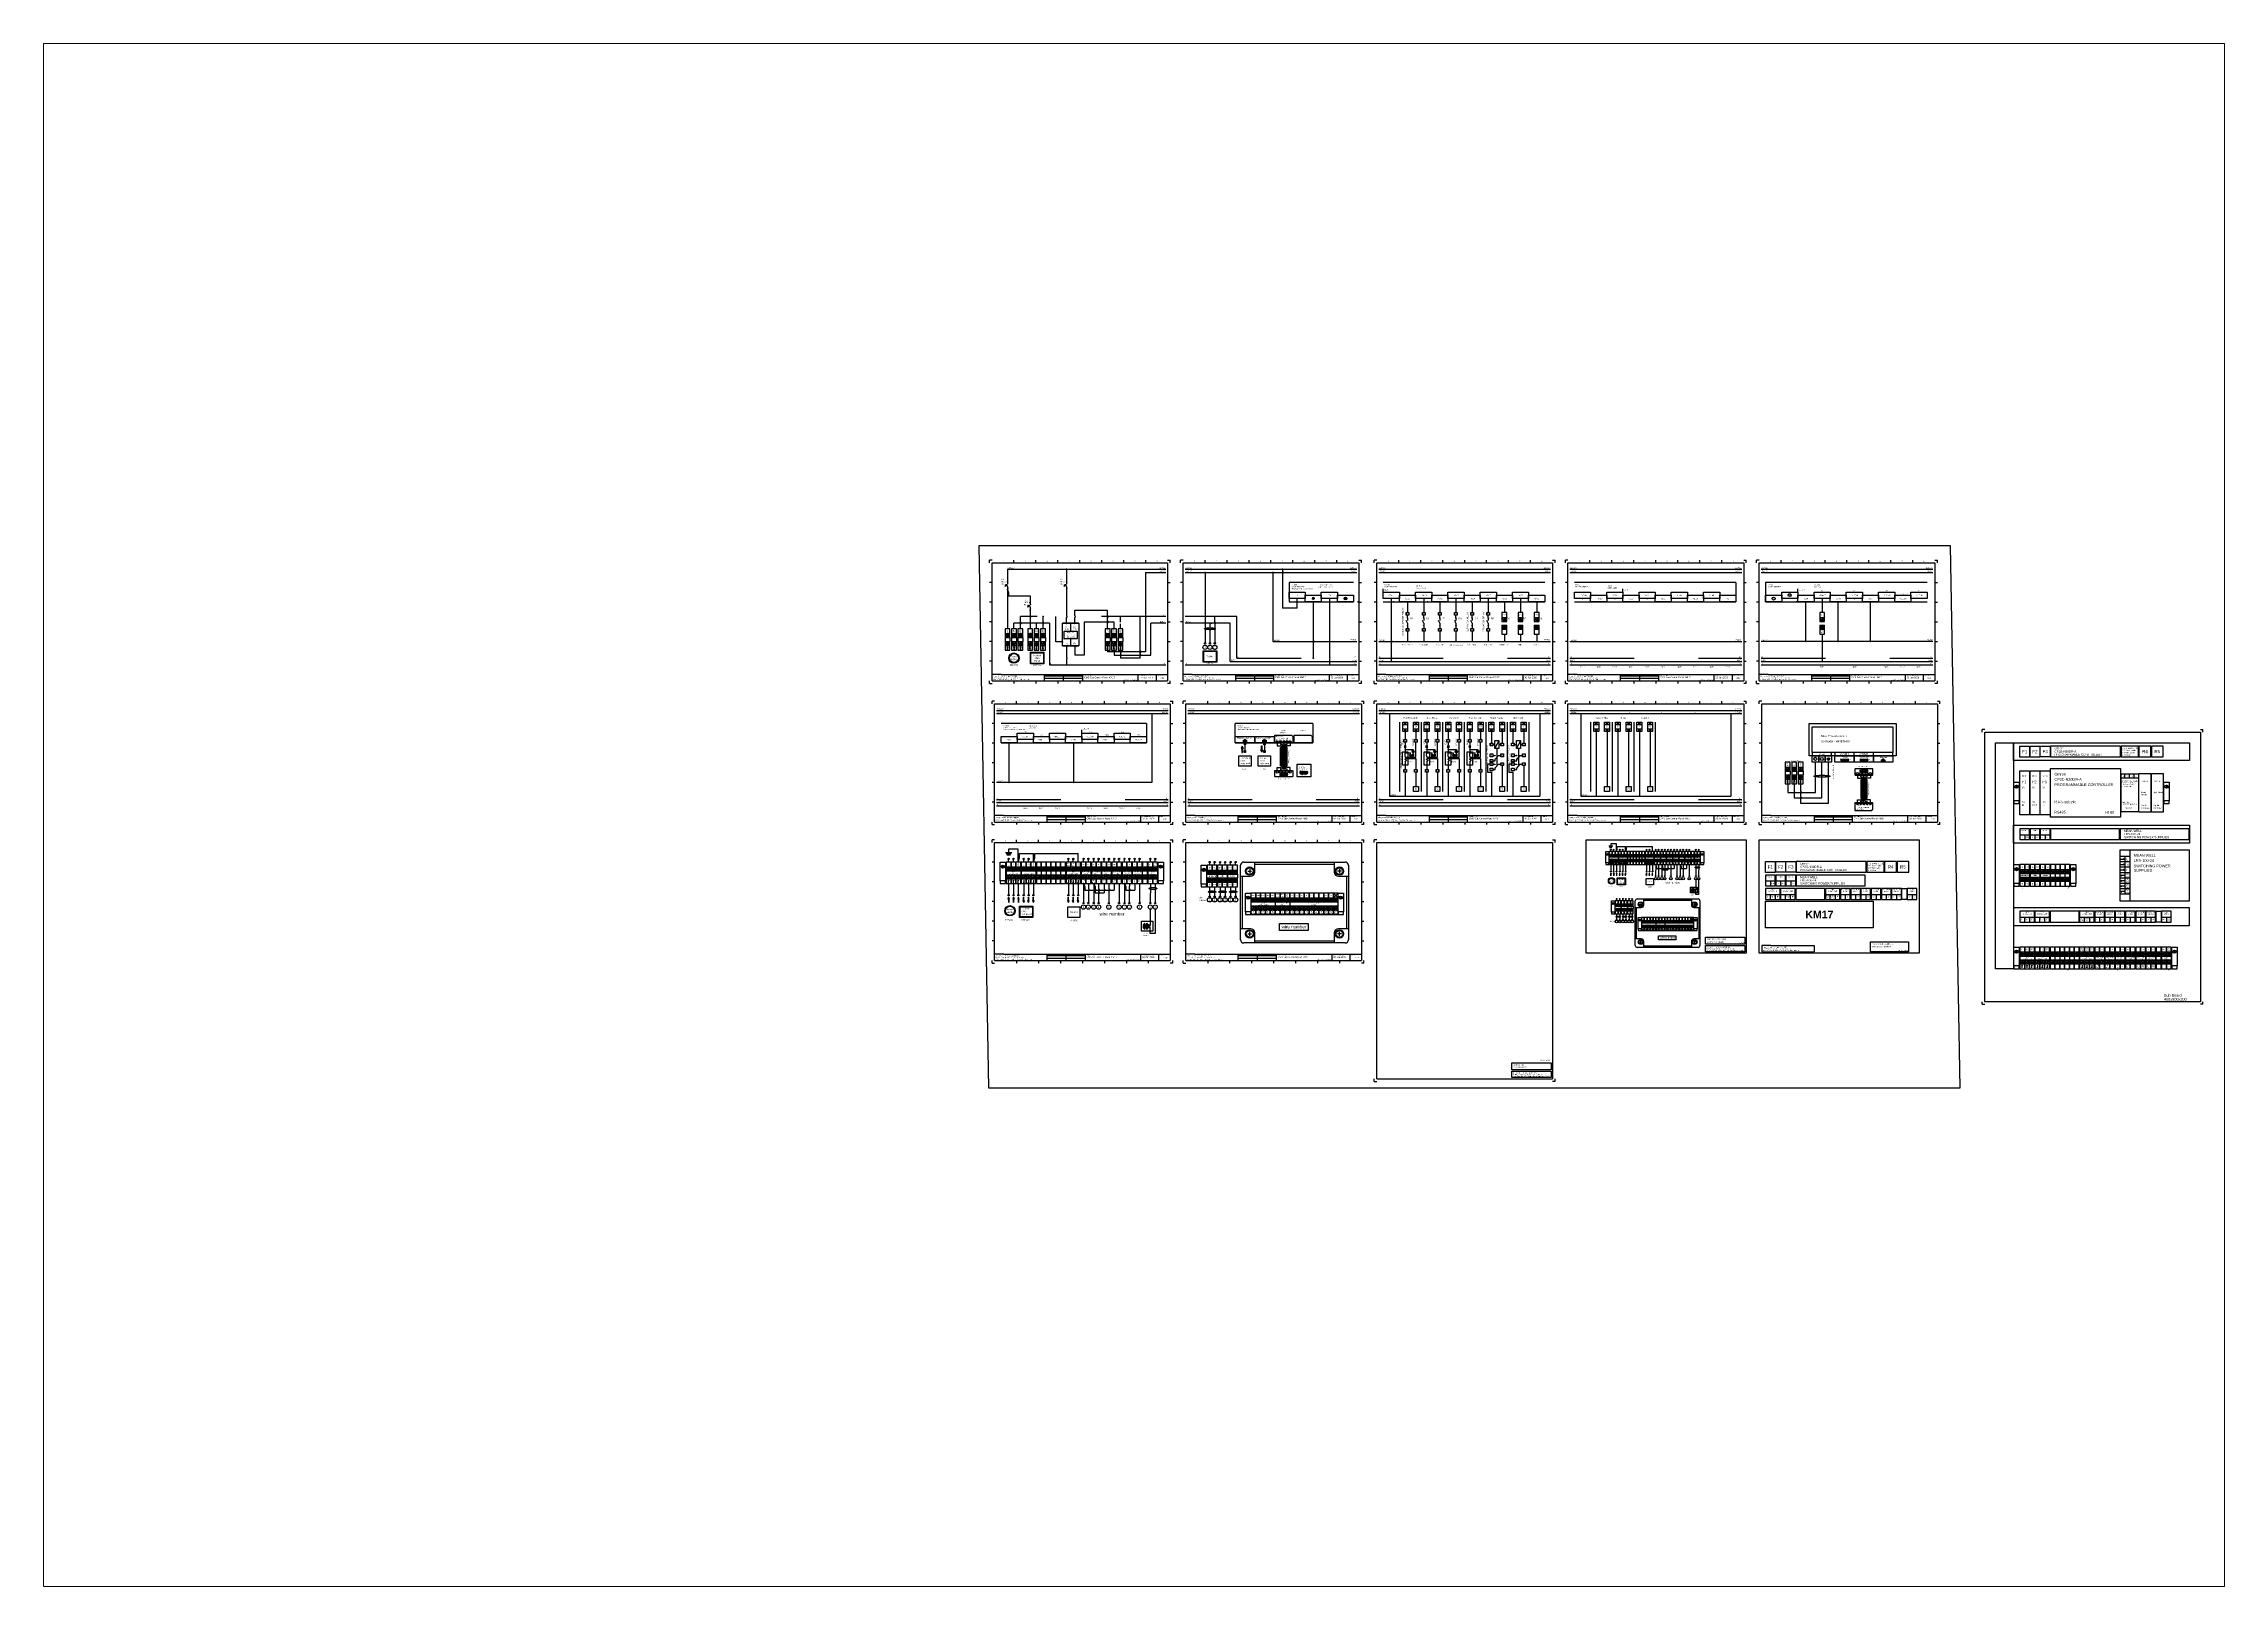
# Paper-space layout 'Page4' of a CAD drawing. Header units: millimetres. Extents: x 15 to 242, y 17 to 178.
# The model-space entities are those that its viewports show. They can reach past a viewport. Long polylines and large blocks are cut down to what shows.
import ezdxf
from ezdxf.enums import TextEntityAlignment as Align

# ---------------------------------------------------------------- set-up
doc = ezdxf.new("R2010")
doc.units = ezdxf.units.MM
doc.linetypes.add('JIS_02_1.2', pattern=[2.5, 1.25, -1.25])
for name, color, linetype in [('Wire-AC', 1, 'Continuous'), ('Wire-DC', 5, 'Continuous'), ('Wire-Ground', 3, 'JIS_02_1.2')]:
    doc.layers.add(name, color=color, linetype=linetype)
doc.styles.get("Standard").update_dxf_attribs({"font": 'arial.ttf'})

# ---------------------------------------------------------------- blocks, each defined once
blk = doc.blocks.new('Dot')
at = {"transparency": 33554687}
for p, q in [((-0.25, -0.25), (0.25, 0.25)), ((0.25, -0.25), (-0.25, 0.25))]:
    blk.add_line(p, q, dxfattribs=at)
blk.add_lwpolyline([(0.25, -0.25), (-0.25, -0.25), (-0.25, 0.25), (0.25, 0.25)], close=True, dxfattribs=at)
blk = doc.blocks.new('*U870')
at = {"transparency": 33554687}
for p, q in [((-9.5, 16.2), (-5.5, 16.2)), ((-7.5, 22.7), (-7.5, 16.2)), ((-7.5, 13.2), (-7.5, 8.2)), ((-7.5, 9.2), (7.5, 9.2)), ((-7.5, 8.2), (-7.5, 3.2)), ((-7.5, 3.2), (-7.5, 2.2)), ((-7.5, 3.2), (2.5, 3.2)), ((2.5, -0.2), (2.5, 3.2)), ((5, 7.2), (5.7, 6.5)), ((5, 7.2), (5, 7)), ((5, 7.2), (5.2, 7.2)), ((5.3, 7.5), (6, 6.8)), ((5.3, 7.5), (5.3, 7.3)), ((5.3, 7.5), (5.5, 7.5)), ((6, 6.5), (9, 6.5)), ((7.5, 9.2), (7.5, 6.5)), ((7.5, 0.2), (7.5, 4.2)), ((9.5, -0.2), (7.5, 0.2)), ((12.5, -4.8), (12.5, 22.7)), ((-7.5, -3.8), (-7.5, -4.8)), ((-7.5, -4.8), (2.5, -4.8)), ((-7.5, -7.8), (12.5, -7.8)), ((-7.5, -7.8), (-7.5, -9.8)), ((-7.5, -13.8), (-7.5, -27.8)), ((0.5, -3.2), (4.5, -3.2)), ((2.5, -4.8), (2.5, -3.2)), ((2.5, -4.8), (7.5, -4.8)), ((5.5, -0.8), (9.5, -0.2)), ((9.5, -1.2), (5.5, -0.8)), ((5.5, -1.8), (9.5, -1.2)), ((9.5, -2.2), (5.5, -1.8)), ((5.5, -2.8), (9.5, -2.2)), ((7.5, -3.2), (5.5, -2.8)), ((7.5, -4.8), (7.5, -3.2)), ((7.5, -4.8), (12.5, -4.8)), ((12.5, -7.8), (12.5, -27.8))]:
    blk.add_line(p, q, dxfattribs=at)
blk.add_line((-7.5, -13.8), (-4.4, -10.3))
for points in [[(-12.5, 4.8), (-2.5, 4.8), (-2.5, -20.2), (-12.5, -20.2)], [(-10, 27.7), (-5, 27.7), (-5, 22.7), (-10, 22.7)], [(-7.5, 16.2), (-9.5, 13.2), (-5.5, 13.2)], [(7.5, 6.5), (6, 4.2), (9, 4.2)], [(10, 27.7), (15, 27.7), (15, 22.7), (10, 22.7)], [(-10, -27.8), (-5, -27.8), (-5, -32.8), (-10, -32.8)], [(2.5, -3.2), (0.5, -0.2), (4.5, -0.2)], [(10, -27.8), (15, -27.8), (15, -32.8), (10, -32.8)]]:
    blk.add_lwpolyline(points, close=True, dxfattribs=at)
blk.add_circle((7.5, 5.2), 2, dxfattribs=at)
for centre in [(-7.5, 1.5), (-7.5, 0), (-7.5, -1.5), (-7.5, -3)]:
    blk.add_arc(centre, 0.75, 90, 270, dxfattribs=at)
for p in [(-7.5, 9.2), (-7.5, 3.2), (-7.5, -9.8), (-7.5, -13.8), (7.5, -4.8)]:
    blk.add_blockref('Dot', p, dxfattribs=at)
at = {"transparency": 33554687, "char_height": 3, "width": 15, "attachment_point": 5, "rotation": 90}
for s, insert in [('GND', (-12.5, 22.7)), ('24VDC', (7.5, 22.7))]:
    blk.add_mtext(s, dxfattribs=dict(at, insert=insert))
blk = doc.blocks.new('*U871')
at = {"color": 0, "linetype": 'ByBlock', "lineweight": -2, "transparency": 16777216}
for p in [(0, 0), (40, 0), (80, 0), (120, 0)]:
    blk.add_blockref('*U870', p, dxfattribs=at)
blk = doc.blocks.new('Input Signal')
at = {"layer": 'Wire-AC', "transparency": 33554687}
for tag, p in [('B+', (80.5, -4.5)), ('B-', (89.5, -4.5)), ('H+', (99.5, -4.5)), ('H-', (108.5, -4.5))]:
    blk.add_attdef(tag, text='', height=2, dxfattribs=at).set_placement(p, align=Align.MIDDLE_CENTER)
at = {"layer": 'Wire-DC', "transparency": 33554687}
for tag, p in [('P+', (4.5, -4.5)), ('P-', (13.5, -4.5)), ('A+', (23.5, -4.5)), ('A-', (32.5, -4.5)), ('D+', (42.5, -4.5)), ('D-', (51.5, -4.5)), ('S+', (61.5, -4.5)), ('S-', (70.5, -4.5))]:
    blk.add_attdef(tag, text='', height=2, dxfattribs=at).set_placement(p, align=Align.MIDDLE_CENTER)
blk = doc.blocks.new('Input Label')
at = {"color": 1, "lineweight": -3}
for p, q in [((76, -11), (94, -11)), ((85, -11), (85, -20)), ((95, -11), (113, -11)), ((104, -11), (104, -20))]:
    blk.add_line(p, q, dxfattribs=at)
for points in [[(76, -20), (94, -20), (94, 0), (76, 0)], [(95, -20), (113, -20), (113, 0), (95, 0)]]:
    blk.add_lwpolyline(points, close=True, dxfattribs=at)
at = {"layer": 'Wire-DC'}
for p, q in [((0, -11), (18, -11)), ((9, -11), (9, -20)), ((19, -11), (37, -11)), ((28, -11), (28, -20)), ((38, -11), (56, -11)), ((47, -11), (47, -20)), ((57, -11), (75, -11)), ((66, -11), (66, -20))]:
    blk.add_line(p, q, dxfattribs=at)
for points in [[(0, -20), (18, -20), (18, 0), (0, 0)], [(19, -20), (37, -20), (37, 0), (19, 0)], [(38, -20), (56, -20), (56, 0), (38, 0)], [(57, -20), (75, -20), (75, 0), (57, 0)]]:
    blk.add_lwpolyline(points, close=True, dxfattribs=at)
at = {"transparency": 33554687}
blk.add_blockref('Input Signal', (0, -11), dxfattribs=at).add_auto_attribs({'P+': 'C+', 'P-': 'C-', 'A+': '+', 'A-': '55', 'D+': '+', 'D-': '33', 'S+': 'C+', 'S-': '.', 'B+': 'L', 'B-': '23', 'H+': 'L', 'H-': '53'})
at = {"color": 5, "lineweight": -3, "char_height": 2, "width": 18, "attachment_point": 5}
for s, insert in [('\\pxqc;Power Supply\\P24VDC', (9, -3.5)), ('\\pxqc;Auto Mode\\P24VDC', (28, -3.5)), ('\\pxqc;Dry Cycle\\P24VDC', (47, -3.5)), ('\\pxqc;Shot Counter\\P24VDC', (66, -3.5))]:
    blk.add_mtext(s, dxfattribs=dict(at, insert=insert))
at = {"color": 1, "lineweight": -3, "char_height": 2, "width": 18, "attachment_point": 5}
for s, insert in [('\\pxqc;Barrel Heater\\P24VAC', (85, -3.5)), ('\\pxqc;Hyd. Motor\\P220VAC', (104, -3.5))]:
    blk.add_mtext(s, dxfattribs=dict(at, insert=insert))
blk = doc.blocks.new('Title')
at = {"transparency": 33554687, "flags": 8}
blk.add_attdef('MACHINE', (3.5, -7.2), '', height=3, dxfattribs=at)
blk.add_attdef('DATE', text='', height=3, dxfattribs=at).set_placement((119.8, -6), align=Align.MIDDLE_CENTER)
blk = doc.blocks.new('Terminal Block')
at = {"transparency": 33554687}
for p, q in [((9, 0), (0, 0)), ((0, 0), (0, -16.5)), ((9, -16.5), (9, 0)), ((0, -23.5), (0, -40)), ((0, -40), (9, -40)), ((9, -40), (9, -23.5))]:
    blk.add_line(p, q, dxfattribs=at)
for p, q in [((0, -9), (9, -9)), ((0, -16.5), (9, -16.5)), ((0, -23.5), (9, -23.5)), ((0, -31), (9, -31)), ((1.5, -12.7), (7.5, -12.7)), ((1.5, -27.2), (7.5, -27.2)), ((4.5, -9.7), (4.5, -15.7)), ((4.5, -24.2), (4.5, -30.2))]:
    blk.add_line(p, q)
for centre in [(4.5, -12.7), (4.5, -27.2)]:
    blk.add_circle(centre, 3)
blk = doc.blocks.new('Alarm')
for p, q in [((0.1, 0), (0, 0)), ((0.2, 0.05), (0.1, 0.05)), ((0.1, 0.05), (0.1, -0.15)), ((0.2, 0.05), (0.3, 0.2)), ((0.2, -0.15), (0.2, 0.05)), ((0.3, -0.3), (0.3, 0.2)), ((0, -0.1), (0.1, -0.1)), ((0.1, -0.15), (0.2, -0.15)), ((0.3, -0.3), (0.2, -0.15))]:
    blk.add_line(p, q)
for centre, radius in [((0.28, -0.05), 0.125), ((0.26, -0.05), 0.188), ((0.25, -0.05), 0.25), ((0.24, -0.05), 0.312), ((0.29, -0.05), 0.0625)]:
    blk.add_arc(centre, radius, 306.8699, 53.1301)

msp = doc.modelspace()

# ---------------------------------------------------------------- hatches: boundary and pattern name
h = msp.add_hatch(color=256)
h.dxf.hatch_style = 1
h.paths.add_polyline_path([(214.7, 493.5), (214.7, 500.7), (215.9, 500.7), (214.1, 505.5), (212.3, 500.7), (213.5, 500.7), (213.5, 493.5), (214.7, 493.5)], is_closed=False)
h = msp.add_hatch(color=256)
h.dxf.hatch_style = 1
h.paths.add_polyline_path([(220.4, 517.4), (218, 517.4), (218, 516.2), (220.4, 516.2), (220.4, 517.4)], is_closed=False)
h = msp.add_hatch(color=256)
h.dxf.hatch_style = 1
h.paths.add_polyline_path([(218, 507.8), (220.4, 507.8), (220.4, 511.4), (218, 511.4), (218, 511.4), (218, 507.8)], is_closed=False)
h = msp.add_hatch(color=256)
h.dxf.hatch_style = 1
h.paths.add_polyline_path([(218, 493.4), (220.4, 493.4), (220.4, 497), (218, 497), (218, 497), (218, 493.4)], is_closed=False)
h = msp.add_hatch(color=256)
h.dxf.hatch_style = 1
h.paths.add_polyline_path([(250.8, 505.9), (250.8, 498.8), (252, 498.8), (250.2, 494), (248.4, 498.8), (249.6, 498.8), (249.6, 505.9), (250.8, 505.9)], is_closed=False)
h = msp.add_hatch(color=256)
h.dxf.hatch_style = 1
h.paths.add_polyline_path([(256.4, 517.4), (254, 517.4), (254, 516.2), (256.4, 516.2), (256.4, 517.4)], is_closed=False)
h = msp.add_hatch(color=256)
h.dxf.hatch_style = 1
h.paths.add_polyline_path([(254, 507.8), (256.4, 507.8), (256.4, 511.4), (254, 511.4), (254, 511.4), (254, 507.8)], is_closed=False)
h = msp.add_hatch(color=256)
h.dxf.hatch_style = 1
h.paths.add_polyline_path([(254, 493.4), (256.4, 493.4), (256.4, 497), (254, 497), (254, 497), (254, 493.4)], is_closed=False)
h = msp.add_hatch(color=256)
h.dxf.hatch_style = 1
h.paths.add_polyline_path([(283.9, 453.4), (283.9, 452.3, 0.135933), (284, 451.8), (285.1, 450.1, 0.263447), (285.9, 449.6), (296.3, 449.6, 0.263447), (297.1, 450.1), (298.1, 451.8, 0.135933), (298.3, 452.3), (298.3, 453.4, 0.414214), (297.3, 454.4), (284.9, 454.4, 0.414214), (283.9, 453.4)], is_closed=False)
h.paths.add_polyline_path([(296.4, 451, 1), (294.4, 451, 1), (296.4, 451, 1)], is_closed=False, flags=16)
h.paths.add_polyline_path([(293.5, 451, 1), (291.6, 451, 1), (293.5, 451, 1)], is_closed=False, flags=16)
h.paths.add_polyline_path([(287.7, 451, 1), (285.8, 451, 1), (287.7, 451, 1)], is_closed=False, flags=16)
h.paths.add_polyline_path([(290.6, 451, 1), (288.7, 451, 1), (290.6, 451, 1)], is_closed=False, flags=16)
h.paths.add_polyline_path([(297.8, 453, 1), (295.9, 453, 1), (297.8, 453, 1)], is_closed=False, flags=16)
h.paths.add_polyline_path([(286.3, 453, 1), (284.4, 453, 1), (286.3, 453, 1)], is_closed=False, flags=16)
h.paths.add_polyline_path([(294.9, 453, 1), (293, 453, 1), (294.9, 453, 1)], is_closed=False, flags=16)
h.paths.add_polyline_path([(289.2, 453, 1), (287.3, 453, 1), (289.2, 453, 1)], is_closed=False, flags=16)
h.paths.add_polyline_path([(292.1, 453, 1), (290.1, 453, 1), (292.1, 453, 1)], is_closed=False, flags=16)
h.paths.add_polyline_path([(296.1, 451, 1), (294.7, 451, 1), (296.1, 451, 1)], is_closed=False, flags=0)
h.paths.add_polyline_path([(293.3, 451, 1), (291.8, 451, 1), (293.3, 451, 1)], is_closed=False, flags=0)
h.paths.add_polyline_path([(287.5, 451, 1), (286.1, 451, 1), (287.5, 451, 1)], is_closed=False, flags=0)
h.paths.add_polyline_path([(290.4, 451, 1), (288.9, 451, 1), (290.4, 451, 1)], is_closed=False, flags=0)
h.paths.add_polyline_path([(297.6, 453, 1), (296.1, 453, 1), (297.6, 453, 1)], is_closed=False, flags=0)
h.paths.add_polyline_path([(286.1, 453, 1), (284.6, 453, 1), (286.1, 453, 1)], is_closed=False, flags=0)
h.paths.add_polyline_path([(294.7, 453, 1), (293.3, 453, 1), (294.7, 453, 1)], is_closed=False, flags=0)
h.paths.add_polyline_path([(288.9, 453, 1), (287.5, 453, 1), (288.9, 453, 1)], is_closed=False, flags=0)
h.paths.add_polyline_path([(291.8, 453, 1), (290.4, 453, 1), (291.8, 453, 1)], is_closed=False, flags=0)
h = msp.add_hatch(color=256)
h.dxf.hatch_style = 1
h.paths.add_polyline_path([(320.7, 457.5), (320.7, 456.4, 0.135933), (320.8, 455.9), (321.9, 454.2, 0.263447), (322.7, 453.7), (333.1, 453.7, 0.263447), (333.9, 454.2), (334.9, 455.9, 0.135933), (335.1, 456.4), (335.1, 457.5, 0.414214), (334.1, 458.5), (321.7, 458.5, 0.414214), (320.7, 457.5)], is_closed=False)
h.paths.add_polyline_path([(333.2, 455.1, 1), (331.2, 455.1, 1), (333.2, 455.1, 1)], is_closed=False, flags=16)
h.paths.add_polyline_path([(330.3, 455.1, 1), (328.4, 455.1, 1), (330.3, 455.1, 1)], is_closed=False, flags=16)
h.paths.add_polyline_path([(324.5, 455.1, 1), (322.6, 455.1, 1), (324.5, 455.1, 1)], is_closed=False, flags=16)
h.paths.add_polyline_path([(327.4, 455.1, 1), (325.5, 455.1, 1), (327.4, 455.1, 1)], is_closed=False, flags=16)
h.paths.add_polyline_path([(334.6, 457.1, 1), (332.7, 457.1, 1), (334.6, 457.1, 1)], is_closed=False, flags=16)
h.paths.add_polyline_path([(323.1, 457.1, 1), (321.2, 457.1, 1), (323.1, 457.1, 1)], is_closed=False, flags=16)
h.paths.add_polyline_path([(331.7, 457.1, 1), (329.8, 457.1, 1), (331.7, 457.1, 1)], is_closed=False, flags=16)
h.paths.add_polyline_path([(326, 457.1, 1), (324.1, 457.1, 1), (326, 457.1, 1)], is_closed=False, flags=16)
h.paths.add_polyline_path([(328.9, 457.1, 1), (326.9, 457.1, 1), (328.9, 457.1, 1)], is_closed=False, flags=16)
h.paths.add_polyline_path([(332.9, 455.1, 1), (331.5, 455.1, 1), (332.9, 455.1, 1)], is_closed=False, flags=0)
h.paths.add_polyline_path([(330.1, 455.1, 1), (328.6, 455.1, 1), (330.1, 455.1, 1)], is_closed=False, flags=0)
h.paths.add_polyline_path([(324.3, 455.1, 1), (322.9, 455.1, 1), (324.3, 455.1, 1)], is_closed=False, flags=0)
h.paths.add_polyline_path([(327.2, 455.1, 1), (325.7, 455.1, 1), (327.2, 455.1, 1)], is_closed=False, flags=0)
h.paths.add_polyline_path([(334.4, 457.1, 1), (332.9, 457.1, 1), (334.4, 457.1, 1)], is_closed=False, flags=0)
h.paths.add_polyline_path([(322.9, 457.1, 1), (321.4, 457.1, 1), (322.9, 457.1, 1)], is_closed=False, flags=0)
h.paths.add_polyline_path([(331.5, 457.1, 1), (330.1, 457.1, 1), (331.5, 457.1, 1)], is_closed=False, flags=0)
h.paths.add_polyline_path([(325.7, 457.1, 1), (324.3, 457.1, 1), (325.7, 457.1, 1)], is_closed=False, flags=0)
h.paths.add_polyline_path([(328.6, 457.1, 1), (327.2, 457.1, 1), (328.6, 457.1, 1)], is_closed=False, flags=0)
h = msp.add_hatch(color=256)
h.dxf.hatch_style = 1
h.paths.add_polyline_path([(1326.3, 480.1, 1), (1325.1, 480.1, 1), (1326.3, 480.1, 1)], is_closed=False)
h.paths.add_polyline_path([(1329.2, 480.1, 1), (1328, 480.1, 1), (1329.2, 480.1, 1)], is_closed=False)
h.paths.add_polyline_path([(1332, 480.1, 1), (1330.8, 480.1, 1), (1332, 480.1, 1)], is_closed=False)
h.paths.add_polyline_path([(1334.9, 480.1, 1), (1333.7, 480.1, 1), (1334.9, 480.1, 1)], is_closed=False)
h.paths.add_polyline_path([(1337.8, 480.1, 1), (1336.6, 480.1, 1), (1337.8, 480.1, 1)], is_closed=False)
h.paths.add_polyline_path([(1336.4, 478.2, 1), (1335.2, 478.2, 1), (1336.4, 478.2, 1)], is_closed=False)
h.paths.add_polyline_path([(1333.5, 478.2, 1), (1332.3, 478.2, 1), (1333.5, 478.2, 1)], is_closed=False)
h.paths.add_polyline_path([(1330.6, 478.2, 1), (1329.4, 478.2, 1), (1330.6, 478.2, 1)], is_closed=False)
h.paths.add_polyline_path([(1327.7, 478.2, 1), (1326.5, 478.2, 1), (1327.7, 478.2, 1)], is_closed=False)
h = msp.add_hatch(color=256)
h.dxf.hatch_style = 1
h.paths.add_polyline_path([(1360.2, 458.4), (1360.2, 459.6, -0.135933), (1360.3, 460.1), (1361.3, 461.8, -0.263447), (1362.2, 462.2), (1372.6, 462.2, -0.263447), (1373.4, 461.8), (1374.4, 460.1, -0.135933), (1374.6, 459.6), (1374.6, 458.4, -0.414214), (1373.6, 457.5), (1361.1, 457.5, -0.414214), (1360.2, 458.4)], is_closed=False)
h.paths.add_polyline_path([(1372.6, 460.8, -1), (1370.7, 460.8, -1), (1372.6, 460.8, -1)], is_closed=False, flags=16)
h.paths.add_polyline_path([(1369.8, 460.8, -1), (1367.9, 460.8, -1), (1369.8, 460.8, -1)], is_closed=False, flags=16)
h.paths.add_polyline_path([(1364, 460.8, -1), (1362.1, 460.8, -1), (1364, 460.8, -1)], is_closed=False, flags=16)
h.paths.add_polyline_path([(1366.9, 460.8, -1), (1365, 460.8, -1), (1366.9, 460.8, -1)], is_closed=False, flags=16)
h.paths.add_polyline_path([(1374.1, 458.9, -1), (1372.2, 458.9, -1), (1374.1, 458.9, -1)], is_closed=False, flags=16)
h.paths.add_polyline_path([(1362.6, 458.9, -1), (1360.7, 458.9, -1), (1362.6, 458.9, -1)], is_closed=False, flags=16)
h.paths.add_polyline_path([(1371.2, 458.9, -1), (1369.3, 458.9, -1), (1371.2, 458.9, -1)], is_closed=False, flags=16)
h.paths.add_polyline_path([(1365.5, 458.9, -1), (1363.5, 458.9, -1), (1365.5, 458.9, -1)], is_closed=False, flags=16)
h.paths.add_polyline_path([(1368.3, 458.9, -1), (1366.4, 458.9, -1), (1368.3, 458.9, -1)], is_closed=False, flags=16)
h.paths.add_polyline_path([(1372.4, 460.8, -1), (1371, 460.8, -1), (1372.4, 460.8, -1)], is_closed=False, flags=0)
h.paths.add_polyline_path([(1369.5, 460.8, -1), (1368.1, 460.8, -1), (1369.5, 460.8, -1)], is_closed=False, flags=0)
h.paths.add_polyline_path([(1363.8, 460.8, -1), (1362.3, 460.8, -1), (1363.8, 460.8, -1)], is_closed=False, flags=0)
h.paths.add_polyline_path([(1366.7, 460.8, -1), (1365.2, 460.8, -1), (1366.7, 460.8, -1)], is_closed=False, flags=0)
h.paths.add_polyline_path([(1373.8, 458.9, -1), (1372.4, 458.9, -1), (1373.8, 458.9, -1)], is_closed=False, flags=0)
h.paths.add_polyline_path([(1362.3, 458.9, -1), (1360.9, 458.9, -1), (1362.3, 458.9, -1)], is_closed=False, flags=0)
h.paths.add_polyline_path([(1371, 458.9, -1), (1369.5, 458.9, -1), (1371, 458.9, -1)], is_closed=False, flags=0)
h.paths.add_polyline_path([(1365.2, 458.9, -1), (1363.8, 458.9, -1), (1365.2, 458.9, -1)], is_closed=False, flags=0)
h.paths.add_polyline_path([(1368.1, 458.9, -1), (1366.7, 458.9, -1), (1368.1, 458.9, -1)], is_closed=False, flags=0)
h = msp.add_hatch(color=256)
h.dxf.hatch_style = 1
h.paths.add_polyline_path([(1362.2, 480.1, 1), (1361, 480.1, 1), (1362.2, 480.1, 1)], is_closed=False)
h.paths.add_polyline_path([(1365.1, 480.1, 1), (1363.9, 480.1, 1), (1365.1, 480.1, 1)], is_closed=False)
h.paths.add_polyline_path([(1368, 480.1, 1), (1366.8, 480.1, 1), (1368, 480.1, 1)], is_closed=False)
h.paths.add_polyline_path([(1370.9, 480.1, 1), (1369.7, 480.1, 1), (1370.9, 480.1, 1)], is_closed=False)
h.paths.add_polyline_path([(1373.7, 480.1, 1), (1372.5, 480.1, 1), (1373.7, 480.1, 1)], is_closed=False)
h.paths.add_polyline_path([(1372.3, 478.2, 1), (1371.1, 478.2, 1), (1372.3, 478.2, 1)], is_closed=False)
h.paths.add_polyline_path([(1369.4, 478.2, 1), (1368.2, 478.2, 1), (1369.4, 478.2, 1)], is_closed=False)
h.paths.add_polyline_path([(1366.5, 478.2, 1), (1365.3, 478.2, 1), (1366.5, 478.2, 1)], is_closed=False)
h.paths.add_polyline_path([(1363.7, 478.2, 1), (1362.5, 478.2, 1), (1363.7, 478.2, 1)], is_closed=False)
h = msp.add_hatch(color=256)
h.dxf.hatch_style = 1
h.paths.add_polyline_path([(1404.5, 481.4), (1402.1, 481.4), (1402.1, 480.2), (1404.5, 480.2), (1404.5, 481.4)], is_closed=False)
h = msp.add_hatch(color=1)
h.dxf.hatch_style = 1
h.paths.add_polyline_path([(897.8, 264.9), (897.8, 268.5), (898.4, 268.5), (897.7, 270.7), (897, 268.5), (897.5, 268.5), (897.5, 264.9), (897.8, 264.9)], is_closed=False)
h = msp.add_hatch(color=1)
h.dxf.hatch_style = 1
h.paths.add_polyline_path([(903.2, 264.9), (903.2, 268.5), (903.8, 268.5), (903.1, 270.7), (902.4, 268.5), (902.9, 268.5), (902.9, 264.9), (903.2, 264.9)], is_closed=False)
h = msp.add_hatch(color=3)
h.dxf.hatch_style = 1
h.paths.add_polyline_path([(908.6, 264.9), (908.6, 268.5), (909.2, 268.5), (908.5, 270.7), (907.8, 268.5), (908.3, 268.5), (908.3, 264.9), (908.6, 264.9)], is_closed=False)
h = msp.add_hatch(color=1)
h.dxf.hatch_style = 1
h.paths.add_polyline_path([(914.6, 270.7), (914.6, 267.1), (915.2, 267.1), (914.5, 264.9), (913.8, 267.1), (914.3, 267.1), (914.3, 270.7), (914.6, 270.7)], is_closed=False)
h = msp.add_hatch(color=1)
h.dxf.hatch_style = 1
h.paths.add_polyline_path([(920, 270.7), (920, 267.1), (920.6, 267.1), (919.9, 264.9), (919.2, 267.1), (919.7, 267.1), (919.7, 270.7), (920, 270.7)], is_closed=False)
h = msp.add_hatch(color=3)
h.dxf.hatch_style = 1
h.paths.add_polyline_path([(925.4, 270.7), (925.4, 267.1), (926, 267.1), (925.3, 264.9), (924.6, 267.1), (925.1, 267.1), (925.1, 270.7), (925.4, 270.7)], is_closed=False)
h = msp.add_hatch(color=5)
h.dxf.hatch_style = 1
h.paths.add_polyline_path([(964.4, 270.7), (964.4, 267.1), (965, 267.1), (964.3, 264.9), (963.6, 267.1), (964.1, 267.1), (964.1, 270.7), (964.4, 270.7)], is_closed=False)
h = msp.add_hatch(color=5)
h.dxf.hatch_style = 1
h.paths.add_polyline_path([(969.8, 270.7), (969.8, 267.1), (970.4, 267.1), (969.7, 264.9), (969, 267.1), (969.5, 267.1), (969.5, 270.7), (969.8, 270.7)], is_closed=False)
h = msp.add_hatch(color=3)
h.dxf.hatch_style = 1
h.paths.add_polyline_path([(975.2, 270.7), (975.2, 267.1), (975.8, 267.1), (975.1, 264.9), (974.4, 267.1), (974.9, 267.1), (974.9, 270.7), (975.2, 270.7)], is_closed=False)
h = msp.add_hatch(color=1)
h.dxf.hatch_style = 1
h.paths.add_polyline_path([(-219, 215.6), (-219, 221.6), (-218.1, 221.6), (-219.3, 225.2), (-220.5, 221.6), (-219.6, 221.6), (-219.6, 215.6), (-219, 215.6)], is_closed=False)
h = msp.add_hatch(color=1)
h.dxf.hatch_style = 1
h.paths.add_polyline_path([(-210, 215.6), (-210, 221.6), (-209.1, 221.6), (-210.3, 225.2), (-211.5, 221.6), (-210.6, 221.6), (-210.6, 215.6), (-210, 215.6)], is_closed=False)
h = msp.add_hatch(color=3)
h.dxf.hatch_style = 1
h.paths.add_polyline_path([(-201, 215.6), (-201, 221.6), (-200.1, 221.6), (-201.3, 225.2), (-202.5, 221.6), (-201.6, 221.6), (-201.6, 215.6), (-201, 215.6)], is_closed=False)
h = msp.add_hatch(color=1)
h.dxf.hatch_style = 1
h.paths.add_polyline_path([(-191, 225.2), (-191, 219.2), (-190.1, 219.2), (-191.3, 215.6), (-192.5, 219.2), (-191.6, 219.2), (-191.6, 225.2), (-191, 225.2)], is_closed=False)
h = msp.add_hatch(color=1)
h.dxf.hatch_style = 1
h.paths.add_polyline_path([(-182, 225.2), (-182, 219.2), (-181.1, 219.2), (-182.3, 215.6), (-183.5, 219.2), (-182.6, 219.2), (-182.6, 225.2), (-182, 225.2)], is_closed=False)
h = msp.add_hatch(color=3)
h.dxf.hatch_style = 1
h.paths.add_polyline_path([(-173, 225.2), (-173, 219.2), (-172.1, 219.2), (-173.3, 215.6), (-174.5, 219.2), (-173.6, 219.2), (-173.6, 225.2), (-173, 225.2)], is_closed=False)
h = msp.add_hatch(color=5)
h.dxf.hatch_style = 1
h.paths.add_polyline_path([(-108, 225.2), (-108, 219.2), (-107.1, 219.2), (-108.3, 215.6), (-109.5, 219.2), (-108.6, 219.2), (-108.6, 225.2), (-108, 225.2)], is_closed=False)
h = msp.add_hatch(color=5)
h.dxf.hatch_style = 1
h.paths.add_polyline_path([(-99, 225.2), (-99, 219.2), (-98.1, 219.2), (-99.3, 215.6), (-100.5, 219.2), (-99.6, 219.2), (-99.6, 225.2), (-99, 225.2)], is_closed=False)
h = msp.add_hatch(color=3)
h.dxf.hatch_style = 1
h.paths.add_polyline_path([(-90, 225.2), (-90, 219.2), (-89.1, 219.2), (-90.3, 215.6), (-91.5, 219.2), (-90.6, 219.2), (-90.6, 225.2), (-90, 225.2)], is_closed=False)
at = {"layer": 'Wire-AC'}
h = msp.add_hatch(color=256, dxfattribs=at)
h.dxf.hatch_style = 1
h.paths.add_polyline_path([(-221.7, 684.6), (-221.7, 688.2), (-222.3, 688.2), (-221.4, 690.5), (-220.5, 688.2), (-221.1, 688.2), (-221.1, 684.6), (-221.7, 684.6)], is_closed=False)
h = msp.add_hatch(color=256, dxfattribs=at)
h.dxf.hatch_style = 1
h.paths.add_polyline_path([(-209.7, 684.6), (-209.7, 688.2), (-210.3, 688.2), (-209.4, 690.5), (-208.5, 688.2), (-209.1, 688.2), (-209.1, 684.6), (-209.7, 684.6)], is_closed=False)
h = msp.add_hatch(color=256, dxfattribs=at)
h.dxf.hatch_style = 1
h.paths.add_polyline_path([(-179.1, 690.5), (-179.1, 687), (-178.5, 687), (-179.4, 684.6), (-180.3, 687), (-179.7, 687), (-179.7, 690.5), (-179.1, 690.5)], is_closed=False)
h = msp.add_hatch(color=256, dxfattribs=at)
h.dxf.hatch_style = 1
h.paths.add_polyline_path([(-167.2, 690.5), (-167.2, 687), (-166.6, 687), (-167.5, 684.6), (-168.3, 687), (-167.7, 687), (-167.7, 690.5), (-167.2, 690.5)], is_closed=False)
at = {"layer": 'Wire-DC'}
h = msp.add_hatch(color=256, dxfattribs=at)
h.dxf.hatch_style = 1
h.paths.add_polyline_path([(-35.4, 690.5), (-35.4, 687), (-34.8, 687), (-35.7, 684.6), (-36.6, 687), (-36, 687), (-36, 690.5), (-35.4, 690.5)], is_closed=False)
h = msp.add_hatch(color=256, dxfattribs=at)
h.dxf.hatch_style = 1
h.paths.add_polyline_path([(-23.4, 690.5), (-23.4, 687), (-22.8, 687), (-23.7, 684.6), (-24.6, 687), (-24, 687), (-24, 690.5), (-23.4, 690.5)], is_closed=False)
h = msp.add_hatch(color=256, dxfattribs=at)
h.dxf.hatch_style = 1
h.paths.add_polyline_path([(1226.3, 442.9), (1226.3, 439.3), (1226.9, 439.3), (1226, 436.9), (1225.1, 439.3), (1225.7, 439.3), (1225.7, 442.9), (1226.3, 442.9)], is_closed=False)
h = msp.add_hatch(color=256, dxfattribs=at)
h.dxf.hatch_style = 1
h.paths.add_polyline_path([(1238.3, 442.9), (1238.3, 439.3), (1238.9, 439.3), (1238, 436.9), (1237.1, 439.3), (1237.7, 439.3), (1237.7, 442.9), (1238.3, 442.9)], is_closed=False)
at = {"layer": 'Wire-Ground'}
h = msp.add_hatch(color=256, dxfattribs=at)
h.dxf.hatch_style = 1
h.paths.add_polyline_path([(-197.7, 684.6), (-197.7, 688.2), (-198.3, 688.2), (-197.4, 690.5), (-196.5, 688.2), (-197.1, 688.2), (-197.1, 684.6), (-197.7, 684.6)], is_closed=False)
h = msp.add_hatch(color=256, dxfattribs=at)
h.dxf.hatch_style = 1
h.paths.add_polyline_path([(-155.2, 690.5), (-155.2, 687), (-154.6, 687), (-155.5, 684.6), (-156.4, 687), (-155.8, 687), (-155.8, 690.5), (-155.2, 690.5)], is_closed=False)
h = msp.add_hatch(color=256, dxfattribs=at)
h.dxf.hatch_style = 1
h.paths.add_polyline_path([(-11.4, 690.5), (-11.4, 687), (-10.8, 687), (-11.7, 684.6), (-12.6, 687), (-12, 687), (-12, 690.5), (-11.4, 690.5)], is_closed=False)
h = msp.add_hatch(color=256, dxfattribs=at)
h.dxf.hatch_style = 1
h.paths.add_polyline_path([(1250.3, 442.9), (1250.3, 439.3), (1250.9, 439.3), (1250, 436.9), (1249.1, 439.3), (1249.7, 439.3), (1249.7, 442.9), (1250.3, 442.9)], is_closed=False)

# ---------------------------------------------------------------- linework, layer by layer
for p, q in [((-250.1, 850.3), (-254.9, 850.3)), ((-254.9, 845.5), (-254.9, 850.3)), ((-209.4, 845.5), (-209.4, 850.3)), ((-168.6, 845.5), (-168.6, 850.3)), ((-127.9, 845.5), (-127.9, 850.3)), ((-87.2, 845.5), (-87.2, 850.3)), ((-46.5, 845.5), (-46.5, 850.3)), ((-5.7, 845.5), (-5.7, 850.3)), ((35, 845.5), (35, 850.3)), ((75.7, 850.3), (80.5, 850.3)), ((80.5, 845.5), (80.5, 850.3)), ((104.5, 850.3), (99.7, 850.3)), ((99.7, 845.5), (99.7, 850.3)), ((145.2, 845.5), (145.2, 850.3)), ((185.9, 845.5), (185.9, 850.3)), ((226.7, 845.5), (226.7, 850.3)), ((267.4, 845.5), (267.4, 850.3)), ((308.1, 845.5), (308.1, 850.3)), ((348.9, 845.5), (348.9, 850.3)), ((389.6, 845.5), (389.6, 850.3)), ((430.3, 850.3), (435.1, 850.3)), ((435.1, 845.5), (435.1, 850.3)), ((463.9, 850.3), (459.1, 850.3)), ((459.1, 845.5), (459.1, 850.3)), ((504.6, 845.5), (504.6, 850.3)), ((545.3, 845.5), (545.3, 850.3)), ((586, 845.5), (586, 850.3)), ((626.8, 845.5), (626.8, 850.3)), ((667.5, 845.5), (667.5, 850.3)), ((708.2, 845.5), (708.2, 850.3)), ((749, 845.5), (749, 850.3)), ((789.7, 850.3), (794.5, 850.3)), ((794.5, 845.5), (794.5, 850.3)), ((818.4, 850.3), (813.6, 850.3)), ((813.6, 845.5), (813.6, 850.3)), ((859.2, 845.5), (859.2, 850.3)), ((899.9, 845.5), (899.9, 850.3)), ((940.6, 845.5), (940.6, 850.3)), ((981.4, 845.5), (981.4, 850.3)), ((1022.1, 845.5), (1022.1, 850.3)), ((1062.8, 845.5), (1062.8, 850.3)), ((1103.5, 845.5), (1103.5, 850.3)), ((1144.3, 850.3), (1149.1, 850.3)), ((1149.1, 845.5), (1149.1, 850.3)), ((1173, 850.3), (1168.2, 850.3)), ((1168.2, 845.5), (1168.2, 850.3)), ((1213.8, 845.5), (1213.8, 850.3)), ((1254.5, 845.5), (1254.5, 850.3)), ((1295.2, 845.5), (1295.2, 850.3)), ((1335.9, 845.5), (1335.9, 850.3)), ((1376.7, 845.5), (1376.7, 850.3)), ((1417.4, 845.5), (1417.4, 850.3)), ((1458.1, 845.5), (1458.1, 850.3)), ((1498.9, 850.3), (1503.7, 850.3)), ((1503.7, 845.5), (1503.7, 850.3)), ((-250.1, 845.5), (75.7, 845.5)), ((-250.1, 626.3), (-250.1, 845.5)), ((75.7, 845.5), (75.7, 626.3)), ((104.5, 845.5), (430.3, 845.5)), ((104.5, 626.3), (104.5, 845.5)), ((430.3, 845.5), (430.3, 626.3)), ((463.9, 845.5), (789.7, 845.5)), ((463.9, 626.3), (463.9, 845.5)), ((789.7, 845.5), (789.7, 626.3)), ((818.4, 845.5), (1144.3, 845.5)), ((818.4, 626.3), (818.4, 845.5)), ((1144.3, 845.5), (1144.3, 626.3)), ((1173, 845.5), (1498.9, 845.5)), ((1173, 626.3), (1173, 845.5)), ((1498.9, 845.5), (1498.9, 626.3)), ((-250.1, 809), (-254.9, 809)), ((-250.1, 772.5), (-254.9, 772.5)), ((75.7, 809), (80.5, 809)), ((75.7, 772.5), (80.5, 772.5)), ((104.5, 809), (99.7, 809)), ((104.5, 772.5), (99.7, 772.5)), ((420.7, 809), (300.9, 809)), ((300.9, 809), (300.9, 773.1)), ((300.9, 779.1), (300.9, 773.1)), ((300.9, 773.1), (420.7, 773.1)), ((344.1, 779.1), (347.7, 779.1)), ((344.7, 778.5), (347.1, 778.5)), ((345.3, 777.9), (346.5, 777.9)), ((345.9, 780.9), (345.9, 779.1)), ((404, 779.1), (407.6, 779.1)), ((404.6, 778.5), (407, 778.5)), ((405.2, 777.9), (406.4, 777.9)), ((405.8, 781.5), (405.8, 779.1)), ((430.3, 809), (435.1, 809)), ((430.3, 772.5), (435.1, 772.5)), ((463.9, 809), (459.1, 809)), ((463.9, 772.5), (459.1, 772.5)), ((775.3, 809), (475.8, 809)), ((475.8, 791), (475.8, 797)), ((475.8, 773.1), (775.3, 773.1)), ((789.7, 809), (794.5, 809)), ((789.7, 772.5), (794.5, 772.5)), ((818.4, 809), (813.6, 809)), ((818.4, 772.5), (813.6, 772.5)), ((1129.9, 809), (830.4, 809)), ((830.4, 773.1), (1129.9, 773.1)), ((920.3, 791), (920.3, 797)), ((1129.9, 809), (1129.9, 773.1)), ((1144.3, 809), (1149.1, 809)), ((1144.3, 772.5), (1149.1, 772.5)), ((1173, 809), (1168.2, 809)), ((1173, 772.5), (1168.2, 772.5)), ((1484.5, 809), (1185, 809)), ((1185, 809), (1185, 773.1)), ((1185, 773.1), (1484.5, 773.1)), ((1244.9, 791), (1244.9, 797)), ((1498.9, 809), (1503.7, 809)), ((1498.9, 772.5), (1503.7, 772.5)), ((-250.1, 735.9), (-254.9, 735.9)), ((-104.3, 733.5), (-119.5, 733.5)), ((-104.3, 733.5), (-104.3, 718.5)), ((-89, 733.5), (-104.3, 733.5)), ((75.7, 735.9), (80.5, 735.9)), ((104.5, 735.9), (99.7, 735.9)), ((430.3, 735.9), (435.1, 735.9)), ((463.9, 735.9), (459.1, 735.9)), ((789.7, 735.9), (794.5, 735.9)), ((818.4, 735.9), (813.6, 735.9)), ((1144.3, 735.9), (1149.1, 735.9)), ((1173, 735.9), (1168.2, 735.9)), ((1498.9, 735.9), (1503.7, 735.9)), ((-250.1, 699.4), (-254.9, 699.4)), ((-119.5, 691.6), (-104.3, 691.6)), ((-104.3, 704.1), (-104.3, 691.6)), ((-104.3, 691.6), (-89, 691.6)), ((75.7, 699.4), (80.5, 699.4)), ((104.5, 699.4), (99.7, 699.4)), ((430.3, 699.4), (435.1, 699.4)), ((463.9, 699.4), (459.1, 699.4)), ((789.7, 699.4), (794.5, 699.4)), ((818.4, 699.4), (813.6, 699.4)), ((1144.3, 699.4), (1149.1, 699.4)), ((1173, 699.4), (1168.2, 699.4)), ((1498.9, 699.4), (1503.7, 699.4)), ((-250.1, 662.9), (-254.9, 662.9)), ((75.7, 662.9), (80.5, 662.9)), ((104.5, 662.9), (99.7, 662.9)), ((430.3, 662.9), (435.1, 662.9)), ((463.9, 662.9), (459.1, 662.9)), ((789.7, 662.9), (794.5, 662.9)), ((818.4, 662.9), (813.6, 662.9)), ((1144.3, 662.9), (1149.1, 662.9)), ((1173, 662.9), (1168.2, 662.9)), ((1498.9, 662.9), (1503.7, 662.9)), ((-254.9, 621.5), (-254.9, 626.3)), ((-254.9, 621.5), (-250.1, 621.5)), ((-250.1, 626.3), (75.7, 626.3)), ((-209.4, 626.3), (-209.4, 621.5)), ((-178.2, 638.3), (75.7, 638.3)), ((-168.6, 626.3), (-168.6, 621.5)), ((-153.2, 635.9), (-82.4, 635.9)), ((-153.2, 631.1), (-82.4, 631.1)), ((-127.9, 626.3), (-127.9, 621.5)), ((-87.2, 626.3), (-87.2, 621.5)), ((-46.5, 626.3), (-46.5, 621.5)), ((-5.7, 626.3), (-5.7, 621.5)), ((35, 626.3), (35, 621.5)), ((80.5, 621.5), (75.7, 621.5)), ((80.5, 621.5), (80.5, 626.3)), ((99.7, 621.5), (104.5, 621.5)), ((121.2, 638.3), (104.5, 638.3)), ((104.5, 626.3), (430.3, 626.3)), ((121.2, 638.3), (176.4, 638.3)), ((145.2, 626.3), (145.2, 621.5)), ((176.4, 638.3), (430.3, 638.3)), ((185.9, 626.3), (185.9, 621.5)), ((201.4, 638.3), (201.4, 626.3)), ((201.4, 635.9), (272.2, 635.9)), ((201.4, 631.1), (272.2, 631.1)), ((226.7, 626.3), (226.7, 621.5)), ((236.8, 638.3), (236.8, 626.3)), ((267.4, 626.3), (267.4, 621.5)), ((272.2, 638.3), (272.2, 626.3)), ((308.1, 626.3), (308.1, 621.5)), ((348.9, 626.3), (348.9, 621.5)), ((375.2, 638.3), (375.2, 626.3)), ((389.6, 626.3), (389.6, 621.5)), ((408.8, 638.3), (408.8, 626.3)), ((435.1, 621.5), (430.3, 621.5)), ((435.1, 621.5), (435.1, 626.3)), ((459.1, 621.5), (459.1, 626.3)), ((459.1, 621.5), (463.9, 621.5)), ((480.6, 638.3), (463.9, 638.3)), ((463.9, 626.3), (789.7, 626.3)), ((480.6, 638.3), (535.7, 638.3)), ((504.6, 626.3), (504.6, 621.5)), ((535.7, 638.3), (789.7, 638.3)), ((545.3, 626.3), (545.3, 621.5)), ((560.8, 638.3), (560.8, 626.3)), ((560.8, 635.9), (631.6, 635.9)), ((560.8, 631.1), (631.6, 631.1)), ((586, 626.3), (586, 621.5)), ((596.2, 638.3), (596.2, 626.3)), ((626.8, 626.3), (626.8, 621.5)), ((631.6, 638.3), (631.6, 626.3)), ((667.5, 626.3), (667.5, 621.5)), ((708.2, 626.3), (708.2, 621.5)), ((734.6, 638.3), (734.6, 626.3)), ((749, 626.3), (749, 621.5)), ((768.1, 638.3), (768.1, 626.3)), ((794.5, 621.5), (789.7, 621.5)), ((794.5, 621.5), (794.5, 626.3)), ((813.6, 621.5), (813.6, 626.3)), ((813.6, 621.5), (818.4, 621.5)), ((835.2, 638.3), (818.4, 638.3)), ((818.4, 626.3), (1144.3, 626.3)), ((835.2, 638.3), (890.3, 638.3)), ((859.2, 626.3), (859.2, 621.5)), ((890.3, 638.3), (1144.3, 638.3)), ((899.9, 626.3), (899.9, 621.5)), ((915.4, 638.3), (915.4, 626.3)), ((915.4, 635.9), (986.2, 635.9)), ((915.4, 631.1), (986.2, 631.1)), ((940.6, 626.3), (940.6, 621.5)), ((950.8, 638.3), (950.8, 626.3)), ((981.4, 626.3), (981.4, 621.5)), ((986.2, 638.3), (986.2, 626.3)), ((1022.1, 626.3), (1022.1, 621.5)), ((1062.8, 626.3), (1062.8, 621.5)), ((1089.2, 638.3), (1089.2, 626.3)), ((1103.5, 626.3), (1103.5, 621.5)), ((1122.7, 638.3), (1122.7, 626.3)), ((1149.1, 621.5), (1144.3, 621.5)), ((1149.1, 621.5), (1149.1, 626.3)), ((1168.2, 621.5), (1168.2, 626.3)), ((1168.2, 621.5), (1173, 621.5)), ((1189.8, 638.3), (1173, 638.3)), ((1173, 626.3), (1498.9, 626.3)), ((1189.8, 638.3), (1244.9, 638.3)), ((1213.8, 626.3), (1213.8, 621.5)), ((1244.9, 638.3), (1498.9, 638.3)), ((1254.5, 626.3), (1254.5, 621.5)), ((1270, 638.3), (1270, 626.3)), ((1270, 635.9), (1340.7, 635.9)), ((1270, 631.1), (1340.7, 631.1)), ((1295.2, 626.3), (1295.2, 621.5)), ((1305.4, 638.3), (1305.4, 626.3)), ((1335.9, 626.3), (1335.9, 621.5)), ((1340.7, 638.3), (1340.7, 626.3)), ((1376.7, 626.3), (1376.7, 621.5)), ((1417.4, 626.3), (1417.4, 621.5)), ((1443.8, 638.3), (1443.8, 626.3)), ((1458.1, 626.3), (1458.1, 621.5)), ((1477.3, 638.3), (1477.3, 626.3)), ((1503.7, 621.5), (1498.9, 621.5)), ((1503.7, 621.5), (1503.7, 626.3)), ((-245.3, 588.6), (-250.1, 588.6)), ((-250.1, 583.8), (-250.1, 588.6)), ((-245.3, 583.8), (80.5, 583.8)), ((-245.3, 364.6), (-245.3, 583.8)), ((-204.6, 583.8), (-204.6, 588.6)), ((-163.9, 583.8), (-163.9, 588.6)), ((-123.1, 583.8), (-123.1, 588.6)), ((-82.4, 583.8), (-82.4, 588.6)), ((-41.7, 583.8), (-41.7, 588.6)), ((-0.9, 583.8), (-0.9, 588.6)), ((39.8, 583.8), (39.8, 588.6)), ((80.5, 588.6), (85.3, 588.6)), ((80.5, 583.8), (80.5, 364.6)), ((85.3, 583.8), (85.3, 588.6)), ((109.3, 588.6), (104.5, 588.6)), ((104.5, 583.8), (104.5, 588.6)), ((109.3, 583.8), (435.1, 583.8)), ((109.3, 364.6), (109.3, 583.8)), ((150, 583.8), (150, 588.6)), ((190.7, 583.8), (190.7, 588.6)), ((231.5, 583.8), (231.5, 588.6)), ((272.2, 583.8), (272.2, 588.6)), ((312.9, 583.8), (312.9, 588.6)), ((353.6, 583.8), (353.6, 588.6)), ((394.4, 583.8), (394.4, 588.6)), ((435.1, 588.6), (439.9, 588.6)), ((435.1, 583.8), (435.1, 364.6)), ((439.9, 583.8), (439.9, 588.6)), ((463.9, 588.6), (459.1, 588.6)), ((459.1, 583.8), (459.1, 588.6)), ((463.9, 583.8), (789.7, 583.8)), ((463.9, 364.6), (463.9, 583.8)), ((504.6, 583.8), (504.6, 588.6)), ((545.3, 583.8), (545.3, 588.6)), ((586, 583.8), (586, 588.6)), ((626.8, 583.8), (626.8, 588.6)), ((667.5, 583.8), (667.5, 588.6)), ((708.2, 583.8), (708.2, 588.6)), ((749, 583.8), (749, 588.6)), ((789.7, 588.6), (794.5, 588.6)), ((789.7, 583.8), (789.7, 364.6)), ((794.5, 583.8), (794.5, 588.6)), ((818.4, 588.6), (813.6, 588.6)), ((813.6, 583.8), (813.6, 588.6)), ((818.4, 583.8), (1144.3, 583.8)), ((818.4, 364.6), (818.4, 583.8)), ((859.2, 583.8), (859.2, 588.6)), ((899.9, 583.8), (899.9, 588.6)), ((940.6, 583.8), (940.6, 588.6)), ((981.4, 583.8), (981.4, 588.6)), ((1022.1, 583.8), (1022.1, 588.6)), ((1062.8, 583.8), (1062.8, 588.6)), ((1103.5, 583.8), (1103.5, 588.6)), ((1144.3, 588.6), (1149.1, 588.6)), ((1144.3, 583.8), (1144.3, 364.6)), ((1149.1, 583.8), (1149.1, 588.6)), ((1177.8, 588.6), (1173, 588.6)), ((1173, 583.8), (1173, 588.6)), ((1177.8, 583.8), (1503.7, 583.8)), ((1177.8, 364.6), (1177.8, 583.8)), ((1218.5, 583.8), (1218.5, 588.6)), ((1259.3, 583.8), (1259.3, 588.6)), ((1300, 583.8), (1300, 588.6)), ((1340.7, 583.8), (1340.7, 588.6)), ((1381.5, 583.8), (1381.5, 588.6)), ((1422.2, 583.8), (1422.2, 588.6)), ((1462.9, 583.8), (1462.9, 588.6)), ((1503.7, 588.6), (1508.4, 588.6)), ((1503.7, 583.8), (1503.7, 364.6)), ((1508.4, 583.8), (1508.4, 588.6)), ((-245.3, 547.3), (-250.1, 547.3)), ((36.2, 547.3), (-233.3, 547.3)), ((-83.6, 529.3), (-83.6, 535.3)), ((36.2, 547.3), (36.2, 511.4)), ((80.5, 547.3), (85.3, 547.3)), ((109.3, 547.3), (104.5, 547.3)), ((345, 547.3), (201.2, 547.3)), ((201.2, 511.4), (201.2, 547.3)), ((345, 547.3), (345, 511.4)), ((435.1, 547.3), (439.9, 547.3)), ((463.9, 547.3), (459.1, 547.3)), ((789.7, 547.3), (794.5, 547.3)), ((818.4, 547.3), (813.6, 547.3)), ((1144.3, 547.3), (1149.1, 547.3)), ((1177.8, 547.3), (1173, 547.3)), ((1503.7, 547.3), (1508.4, 547.3)), ((1591.6, 536.3), (1586.8, 536.3)), ((1586.8, 531.5), (1586.8, 536.3)), ((1991.6, 536.3), (1996.4, 536.3)), ((1996.4, 531.5), (1996.4, 536.3)), ((-245.3, 510.8), (-250.1, 510.8)), ((-233.3, 511.4), (36.2, 511.4)), ((80.5, 510.8), (85.3, 510.8)), ((109.3, 510.8), (104.5, 510.8)), ((201.2, 511.4), (345, 511.4)), ((214.1, 505.5), (212.3, 500.7)), ((212.3, 500.7), (213.5, 500.7)), ((213.5, 500.7), (213.5, 493.5)), ((213.5, 493.5), (214.7, 493.5)), ((214.1, 505.5), (215.9, 500.7)), ((214.7, 500.7), (214.7, 493.5)), ((214.7, 500.7), (215.9, 500.7)), ((216.2, 512.6), (216.2, 516.2)), ((216.2, 516.2), (222.2, 516.2)), ((222.2, 512.6), (216.2, 512.6)), ((216.5, 512.9), (216.5, 515.9)), ((216.5, 515.9), (221.9, 515.9)), ((221.9, 512.9), (216.5, 512.9)), ((217.1, 513.8), (217.1, 512.9)), ((217.7, 513.8), (217.7, 512.9)), ((218, 516.2), (218, 517.4)), ((220.4, 517.4), (218, 517.4)), ((218.3, 513.8), (218.3, 512.9)), ((218.9, 513.8), (218.9, 512.9)), ((219.2, 511.4), (219.2, 493.4)), ((219.5, 513.8), (219.5, 512.9)), ((220.1, 513.8), (220.1, 512.9)), ((220.4, 516.2), (220.4, 517.4)), ((220.7, 513.8), (220.7, 512.9)), ((221.3, 513.8), (221.3, 512.9)), ((221.9, 515.9), (221.9, 512.9)), ((222.2, 516.2), (222.2, 512.6)), ((250.2, 494), (248.4, 498.8)), ((248.4, 498.8), (249.6, 498.8)), ((249.6, 498.8), (249.6, 505.9)), ((249.6, 505.9), (250.8, 505.9)), ((250.2, 494), (252, 498.8)), ((250.8, 498.8), (250.8, 505.9)), ((250.8, 498.8), (252, 498.8)), ((252.2, 512.6), (252.2, 516.2)), ((252.2, 516.2), (258.2, 516.2)), ((258.2, 512.6), (252.2, 512.6)), ((252.5, 512.9), (252.5, 515.9)), ((252.5, 515.9), (257.9, 515.9)), ((257.9, 512.9), (252.5, 512.9)), ((253.1, 513.8), (253.1, 512.9)), ((253.7, 513.8), (253.7, 512.9)), ((254, 516.2), (254, 517.4)), ((256.4, 517.4), (254, 517.4)), ((254.3, 513.8), (254.3, 512.9)), ((254.9, 513.8), (254.9, 512.9)), ((255.2, 511.4), (255.2, 493.4)), ((255.5, 513.8), (255.5, 512.9)), ((256.1, 513.8), (256.1, 512.9)), ((256.4, 516.2), (256.4, 517.4)), ((256.7, 513.8), (256.7, 512.9)), ((257.3, 513.8), (257.3, 512.9)), ((257.9, 515.9), (257.9, 512.9)), ((258.2, 516.2), (258.2, 512.6)), ((277.9, 513.2), (280.3, 513.2)), ((279.1, 514.4), (279.1, 512)), ((279.1, 511.4), (279.1, 506)), ((279.1, 506), (286.3, 506)), ((283.9, 513.2), (286.3, 513.2)), ((285.1, 514.4), (285.1, 512)), ((285.1, 511.4), (285.1, 508.4)), ((285.1, 508.4), (288.7, 508.4)), ((286.3, 506), (286.3, 465.8)), ((288.7, 508.4), (288.7, 463.4)), ((289.9, 513.2), (292.3, 513.2)), ((291.1, 514.4), (291.1, 512)), ((291.1, 511.4), (291.1, 460.4)), ((293.5, 508.4), (293.5, 463.4)), ((293.5, 508.4), (297.1, 508.4)), ((295.9, 513.2), (298.3, 513.2)), ((303.1, 506), (295.9, 506)), ((295.9, 506), (295.9, 465.8)), ((297.1, 514.4), (297.1, 512)), ((297.1, 511.4), (297.1, 508.4)), ((301.9, 513.2), (304.3, 513.2)), ((303.1, 514.4), (303.1, 512)), ((303.1, 511.4), (303.1, 506)), ((435.1, 510.8), (439.9, 510.8)), ((463.9, 510.8), (459.1, 510.8)), ((789.7, 510.8), (794.5, 510.8)), ((818.4, 510.8), (813.6, 510.8)), ((1144.3, 510.8), (1149.1, 510.8)), ((1177.8, 510.8), (1173, 510.8)), ((1349.4, 487.4), (1349.4, 493.4)), ((1385.3, 487.4), (1385.3, 493.4)), ((1503.7, 510.8), (1508.4, 510.8)), ((-245.3, 474.2), (-250.1, 474.2)), ((80.5, 474.2), (85.3, 474.2)), ((109.3, 474.2), (104.5, 474.2)), ((279.1, 465.8), (286.3, 465.8)), ((279.1, 460.4), (279.1, 465.8)), ((283.9, 453.4), (283.9, 452.3)), ((284, 451.8), (285.1, 450.1)), ((284.9, 454.4), (297.3, 454.4)), ((285.1, 463.4), (285.1, 460.4)), ((285.1, 463.4), (288.7, 463.4)), ((285.9, 449.6), (296.3, 449.6)), ((293.5, 463.4), (297.1, 463.4)), ((303.1, 465.8), (295.9, 465.8)), ((297.1, 463.4), (297.1, 460.4)), ((298.1, 451.8), (297.1, 450.1)), ((298.3, 453.4), (298.3, 452.3)), ((303.1, 460.4), (303.1, 465.8)), ((320.7, 457.5), (320.7, 456.4)), ((320.8, 455.9), (321.9, 454.2)), ((321.7, 458.5), (334.1, 458.5)), ((322.7, 453.7), (333.1, 453.7)), ((334.9, 455.9), (333.9, 454.2)), ((335.1, 457.5), (335.1, 456.4)), ((435.1, 474.2), (439.9, 474.2)), ((463.9, 474.2), (459.1, 474.2)), ((789.7, 474.2), (794.5, 474.2)), ((818.4, 474.2), (813.6, 474.2)), ((1144.3, 474.2), (1149.1, 474.2)), ((1177.8, 474.2), (1173, 474.2)), ((1324.3, 480.6), (1324.3, 479.4)), ((1324.4, 478.9), (1325.4, 477.2)), ((1325.2, 481.5), (1337.7, 481.5)), ((1326.2, 476.7), (1336.6, 476.7)), ((1338.5, 478.9), (1337.5, 477.2)), ((1338.6, 480.6), (1338.6, 479.4)), ((1355.4, 451.5), (1355.4, 446.1)), ((1355.4, 446.1), (1362.6, 446.1)), ((1360.2, 480.6), (1360.2, 479.4)), ((1360.2, 458.4), (1360.2, 459.6)), ((1360.3, 478.9), (1361.3, 477.2)), ((1360.3, 460.1), (1361.3, 461.8)), ((1361.1, 481.5), (1373.6, 481.5)), ((1361.1, 457.5), (1373.6, 457.5)), ((1361.4, 448.5), (1361.4, 451.5)), ((1361.4, 448.5), (1365, 448.5)), ((1362.2, 476.7), (1372.6, 476.7)), ((1362.2, 462.2), (1372.6, 462.2)), ((1362.6, 405.9), (1362.6, 446.1)), ((1365, 403.5), (1365, 448.5)), ((1367.4, 400.5), (1367.4, 451.5)), ((1369.8, 448.5), (1373.4, 448.5)), ((1369.8, 403.5), (1369.8, 448.5)), ((1372.2, 405.9), (1372.2, 446.1)), ((1379.4, 446.1), (1372.2, 446.1)), ((1374.4, 478.9), (1373.4, 477.2)), ((1374.4, 460.1), (1373.4, 461.8)), ((1373.4, 448.5), (1373.4, 451.5)), ((1374.6, 480.6), (1374.6, 479.4)), ((1374.6, 458.4), (1374.6, 459.6)), ((1379.4, 451.5), (1379.4, 446.1)), ((1400.3, 476.6), (1400.3, 480.2)), ((1400.3, 480.2), (1406.3, 480.2)), ((1406.3, 476.6), (1400.3, 476.6)), ((1400.6, 476.9), (1400.6, 479.9)), ((1400.6, 479.9), (1406, 479.9)), ((1406, 476.9), (1400.6, 476.9)), ((1401.2, 477.8), (1401.2, 476.9)), ((1401.8, 477.8), (1401.8, 476.9)), ((1402.1, 480.2), (1402.1, 481.4)), ((1404.5, 481.4), (1402.1, 481.4)), ((1402.4, 477.8), (1402.4, 476.9)), ((1403, 477.8), (1403, 476.9)), ((1403.6, 477.8), (1403.6, 476.9)), ((1404.2, 477.8), (1404.2, 476.9)), ((1404.5, 480.2), (1404.5, 481.4)), ((1404.8, 477.8), (1404.8, 476.9)), ((1405.4, 477.8), (1405.4, 476.9)), ((1406, 479.9), (1406, 476.9)), ((1406.3, 480.2), (1406.3, 476.6)), ((1503.7, 474.2), (1508.4, 474.2)), ((-245.3, 437.7), (-250.1, 437.7)), ((80.5, 437.7), (85.3, 437.7)), ((109.3, 437.7), (104.5, 437.7)), ((435.1, 437.7), (439.9, 437.7)), ((463.9, 437.7), (459.1, 437.7)), ((789.7, 437.7), (794.5, 437.7)), ((818.4, 437.7), (813.6, 437.7)), ((1144.3, 437.7), (1149.1, 437.7)), ((1177.8, 437.7), (1173, 437.7)), ((1355.4, 405.9), (1362.6, 405.9)), ((1355.4, 400.5), (1355.4, 405.9)), ((1379.4, 405.9), (1372.2, 405.9)), ((1379.4, 400.5), (1379.4, 405.9)), ((1503.7, 437.7), (1508.4, 437.7)), ((-245.3, 401.2), (-250.1, 401.2)), ((-250.1, 359.8), (-250.1, 364.6)), ((-245.3, 364.6), (80.5, 364.6)), ((-204.6, 364.6), (-204.6, 359.8)), ((-173.4, 376.6), (80.5, 376.6)), ((-163.9, 364.6), (-163.9, 359.8)), ((-148.4, 374.2), (-77.6, 374.2)), ((-148.4, 369.4), (-77.6, 369.4)), ((-123.1, 364.6), (-123.1, 359.8)), ((-82.4, 364.6), (-82.4, 359.8)), ((-41.7, 364.6), (-41.7, 359.8)), ((-0.9, 364.6), (-0.9, 359.8)), ((39.8, 364.6), (39.8, 359.8)), ((80.5, 401.2), (85.3, 401.2)), ((85.3, 359.8), (85.3, 364.6)), ((109.3, 401.2), (104.5, 401.2)), ((104.5, 359.8), (104.5, 364.6)), ((109.3, 364.6), (435.1, 364.6)), ((150, 364.6), (150, 359.8)), ((181.1, 376.6), (435.1, 376.6)), ((190.7, 364.6), (190.7, 359.8)), ((206.2, 374.2), (277, 374.2)), ((206.2, 369.4), (277, 369.4)), ((231.5, 364.6), (231.5, 359.8)), ((272.2, 364.6), (272.2, 359.8)), ((312.9, 364.6), (312.9, 359.8)), ((353.6, 364.6), (353.6, 359.8)), ((394.4, 364.6), (394.4, 359.8)), ((435.1, 401.2), (439.9, 401.2)), ((439.9, 359.8), (439.9, 364.6)), ((463.9, 401.2), (459.1, 401.2)), ((459.1, 359.8), (459.1, 364.6)), ((463.9, 364.6), (789.7, 364.6)), ((504.6, 364.6), (504.6, 359.8)), ((535.7, 376.6), (789.7, 376.6)), ((545.3, 364.6), (545.3, 359.8)), ((560.8, 374.2), (631.6, 374.2)), ((560.8, 369.4), (631.6, 369.4)), ((586, 364.6), (586, 359.8)), ((626.8, 364.6), (626.8, 359.8)), ((667.5, 364.6), (667.5, 359.8)), ((708.2, 364.6), (708.2, 359.8)), ((749, 364.6), (749, 359.8)), ((789.7, 401.2), (794.5, 401.2)), ((794.5, 359.8), (794.5, 364.6)), ((818.4, 401.2), (813.6, 401.2)), ((813.6, 359.8), (813.6, 364.6)), ((818.4, 364.6), (1144.3, 364.6)), ((859.2, 364.6), (859.2, 359.8)), ((890.3, 376.6), (1144.3, 376.6)), ((899.9, 364.6), (899.9, 359.8)), ((915.4, 374.2), (986.2, 374.2)), ((915.4, 369.4), (986.2, 369.4)), ((940.6, 364.6), (940.6, 359.8)), ((981.4, 364.6), (981.4, 359.8)), ((1022.1, 364.6), (1022.1, 359.8)), ((1062.8, 364.6), (1062.8, 359.8)), ((1103.5, 364.6), (1103.5, 359.8)), ((1144.3, 401.2), (1149.1, 401.2)), ((1149.1, 359.8), (1149.1, 364.6)), ((1177.8, 401.2), (1173, 401.2)), ((1173, 359.8), (1173, 364.6)), ((1177.8, 364.6), (1503.7, 364.6)), ((1218.5, 364.6), (1218.5, 359.8)), ((1249.7, 376.6), (1503.7, 376.6)), ((1259.3, 364.6), (1259.3, 359.8)), ((1274.8, 374.2), (1345.5, 374.2)), ((1274.8, 369.4), (1345.5, 369.4)), ((1300, 364.6), (1300, 359.8)), ((1340.7, 364.6), (1340.7, 359.8)), ((1354.2, 398.7), (1356.6, 398.7)), ((1355.4, 397.5), (1355.4, 399.9)), ((1360.2, 398.7), (1362.6, 398.7)), ((1361.4, 400.5), (1361.4, 403.5)), ((1361.4, 403.5), (1365, 403.5)), ((1361.4, 397.5), (1361.4, 399.9)), ((1366.2, 398.7), (1368.6, 398.7)), ((1367.4, 397.5), (1367.4, 399.9)), ((1369.8, 403.5), (1373.4, 403.5)), ((1372.2, 398.7), (1374.6, 398.7)), ((1373.4, 400.5), (1373.4, 403.5)), ((1373.4, 397.5), (1373.4, 399.9)), ((1378.2, 398.7), (1380.6, 398.7)), ((1379.4, 397.5), (1379.4, 399.9)), ((1381.5, 364.6), (1381.5, 359.8)), ((1422.2, 364.6), (1422.2, 359.8)), ((1462.9, 364.6), (1462.9, 359.8)), ((1503.7, 401.2), (1508.4, 401.2)), ((1508.4, 359.8), (1508.4, 364.6)), ((-250.1, 359.8), (-245.3, 359.8)), ((-245.3, 331.7), (-250.1, 331.7)), ((-250.1, 326.9), (-250.1, 331.7)), ((-245.3, 326.9), (80.5, 326.9)), ((-245.3, 107.7), (-245.3, 326.9)), ((-204.6, 326.9), (-204.6, 331.7)), ((-163.9, 326.9), (-163.9, 331.7)), ((-123.1, 326.9), (-123.1, 331.7)), ((-82.4, 326.9), (-82.4, 331.7)), ((-41.7, 326.9), (-41.7, 331.7)), ((-0.9, 326.9), (-0.9, 331.7)), ((39.8, 326.9), (39.8, 331.7)), ((85.3, 359.8), (80.5, 359.8)), ((80.5, 331.7), (85.3, 331.7)), ((80.5, 326.9), (80.5, 107.7)), ((85.3, 326.9), (85.3, 331.7)), ((104.5, 359.8), (109.3, 359.8)), ((109.3, 331.7), (104.5, 331.7)), ((104.5, 326.9), (104.5, 331.7)), ((109.3, 326.9), (435.1, 326.9)), ((109.3, 107.7), (109.3, 326.9)), ((150, 326.9), (150, 331.7)), ((190.7, 326.9), (190.7, 331.7)), ((231.5, 326.9), (231.5, 331.7)), ((272.2, 326.9), (272.2, 331.7)), ((312.9, 326.9), (312.9, 331.7)), ((353.6, 326.9), (353.6, 331.7)), ((394.4, 326.9), (394.4, 331.7)), ((439.9, 359.8), (435.1, 359.8)), ((435.1, 331.7), (439.9, 331.7)), ((435.1, 326.9), (435.1, 107.7)), ((439.9, 326.9), (439.9, 331.7)), ((459.1, 359.8), (463.9, 359.8)), ((463.9, 331.7), (459.1, 331.7)), ((459.1, 326.9), (459.1, 331.7)), ((463.9, 326.9), (789.7, 326.9)), ((463.9, 107.7), (463.9, 326.9)), ((794.5, 359.8), (789.7, 359.8)), ((789.7, 331.7), (794.5, 331.7)), ((789.7, 326.9), (789.7, 107.7)), ((794.5, 326.9), (794.5, 331.7)), ((813.6, 359.8), (818.4, 359.8)), ((1149.1, 359.8), (1144.3, 359.8)), ((1173, 359.8), (1177.8, 359.8)), ((1508.4, 359.8), (1503.7, 359.8)), ((-245.3, 290.4), (-250.1, 290.4)), ((-229.8, 284.9), (-229.8, 278.9)), ((80.5, 290.4), (85.3, 290.4)), ((109.3, 290.4), (104.5, 290.4)), ((153.7, 284.4), (153.7, 290.4)), ((162.9, 284.4), (162.9, 290.4)), ((173.1, 284.4), (173.1, 290.4)), ((182.3, 284.4), (182.3, 290.4)), ((192.5, 284.4), (192.5, 290.4)), ((201.7, 284.4), (201.7, 290.4)), ((211.1, 146.4), (211.1, 284.4)), ((217.1, 290.4), (405.2, 290.4)), ((237.5, 271.8), (237.5, 290.4)), ((237.5, 286.8), (384.8, 286.8)), ((384.8, 290.4), (384.8, 271.8)), ((411.1, 284.4), (411.1, 146.4)), ((435.1, 290.4), (439.9, 290.4)), ((889.6, 304.7), (893.2, 304.7)), ((891.4, 306.5), (891.4, 302.9)), ((-245.3, 253.9), (-250.1, 253.9)), ((-232.8, 281.9), (-226.8, 281.9)), ((80.5, 253.9), (85.3, 253.9)), ((109.3, 253.9), (104.5, 253.9)), ((140, 275.9), (146, 275.9)), ((143, 278.9), (143, 272.9)), ((153.5, 244.4), (153.5, 226.4)), ((162.9, 244.4), (162.9, 226.4)), ((172.9, 244.4), (172.9, 226.4)), ((182.3, 244.4), (182.3, 226.4)), ((192.3, 244.4), (192.3, 226.4)), ((201.7, 244.4), (201.7, 226.4)), ((211.1, 264), (229.7, 264)), ((214.7, 166.7), (214.7, 264)), ((224.3, 273.6), (231.5, 273.6)), ((227.9, 277.2), (227.9, 270)), ((398, 273.6), (390.8, 273.6)), ((392.6, 264), (411.1, 264)), ((394.4, 277.2), (394.4, 270)), ((407.6, 264), (407.6, 166.7)), ((435.1, 253.9), (439.9, 253.9)), ((1647.6, 277.2), (1653.6, 277.2)), ((1650.6, 280.2), (1650.6, 274.2)), ((1752.6, 277.2), (1758.6, 277.2)), ((1755.6, 280.2), (1755.6, 274.2)), ((-245.3, 217.3), (-250.1, 217.3)), ((80.5, 217.3), (85.3, 217.3)), ((109.3, 217.3), (104.5, 217.3)), ((222.2, 224.4), (228.2, 224.4)), ((394.2, 224.4), (400.2, 224.4)), ((435.1, 217.3), (439.9, 217.3)), ((900.5, 213.4), (904.1, 213.4)), ((902.3, 215.2), (902.3, 211.6)), ((908.7, 218.5), (908.7, 222.1)), ((914.3, 218.5), (914.3, 222.1)), ((920.4, 218.5), (920.4, 222.1)), ((925.9, 218.5), (925.9, 222.1)), ((932, 218.5), (932, 222.1)), ((937.5, 218.5), (937.5, 222.1)), ((943.2, 135.7), (943.2, 218.5)), ((943.2, 206.3), (954.3, 206.3)), ((945.4, 147.9), (945.4, 206.3)), ((946.8, 222.1), (1059.6, 222.1)), ((951.1, 212), (955.4, 212)), ((953.3, 214.2), (953.3, 209.9)), ((959, 211), (959, 222.1)), ((959, 219.9), (1047.4, 219.9)), ((1047.4, 222.1), (1047.4, 211)), ((1055.3, 212), (1051, 212)), ((1052.1, 206.3), (1063.2, 206.3)), ((1053.1, 214.2), (1053.1, 209.9)), ((1061, 206.3), (1061, 147.9)), ((1063.2, 218.5), (1063.2, 135.7)), ((-245.3, 180.8), (-250.1, 180.8)), ((80.5, 180.8), (85.3, 180.8)), ((109.3, 180.8), (104.5, 180.8)), ((229.7, 166.7), (211.1, 166.7)), ((411.1, 166.7), (392.6, 166.7)), ((435.1, 180.8), (439.9, 180.8)), ((908.6, 194.5), (908.6, 183.7)), ((914.3, 194.5), (914.3, 183.7)), ((920.3, 194.5), (920.3, 183.7)), ((925.9, 194.5), (925.9, 183.7)), ((931.9, 194.5), (931.9, 183.7)), ((937.5, 194.5), (937.5, 183.7)), ((949.8, 182.5), (953.4, 182.5)), ((1053, 182.5), (1056.6, 182.5)), ((-245.3, 144.2), (-250.1, 144.2)), ((80.5, 144.2), (85.3, 144.2)), ((109.3, 144.2), (104.5, 144.2)), ((405.2, 140.4), (217.1, 140.4)), ((224.3, 157.2), (231.5, 157.2)), ((227.9, 153.6), (227.9, 160.8)), ((237.5, 140.4), (237.5, 159)), ((384.8, 144), (237.5, 144)), ((384.8, 159), (384.8, 140.4)), ((398, 157.2), (390.8, 157.2)), ((394.4, 153.6), (394.4, 160.8)), ((435.1, 144.2), (439.9, 144.2)), ((954.3, 147.9), (943.2, 147.9)), ((1059.6, 132.1), (946.8, 132.1)), ((951.1, 142.2), (955.4, 142.2)), ((953.3, 140), (953.3, 144.3)), ((959, 132.1), (959, 143.2)), ((1047.4, 134.3), (959, 134.3)), ((1047.4, 143.2), (1047.4, 132.1)), ((1055.3, 142.2), (1051, 142.2)), ((1063.2, 147.9), (1052.1, 147.9)), ((1053.1, 140), (1053.1, 144.3)), ((1194.6, 135.9), (1177.8, 135.9)), ((1177.8, 135.9), (1177.8, 123.9)), ((1177.8, 123.9), (1274.8, 123.9)), ((1194.6, 135.9), (1274.8, 135.9)), ((1274.8, 135.9), (1274.8, 123.9)), ((-250.1, 102.9), (-250.1, 107.7)), ((-250.1, 102.9), (-245.3, 102.9)), ((-245.3, 107.7), (80.5, 107.7)), ((-204.6, 107.7), (-204.6, 102.9)), ((-173.4, 119.7), (80.5, 119.7)), ((-163.9, 107.7), (-163.9, 102.9)), ((-148.4, 117.3), (-77.6, 117.3)), ((-148.4, 112.5), (-77.6, 112.5)), ((-123.1, 107.7), (-123.1, 102.9)), ((-82.4, 107.7), (-82.4, 102.9)), ((-41.7, 107.7), (-41.7, 102.9)), ((-0.9, 107.7), (-0.9, 102.9)), ((39.8, 107.7), (39.8, 102.9)), ((85.3, 102.9), (80.5, 102.9)), ((85.3, 102.9), (85.3, 107.7)), ((104.5, 102.9), (104.5, 107.7)), ((104.5, 102.9), (109.3, 102.9)), ((109.3, 107.7), (435.1, 107.7)), ((150, 107.7), (150, 102.9)), ((181.1, 119.7), (435.1, 119.7)), ((190.7, 107.7), (190.7, 102.9)), ((206.2, 117.3), (277, 117.3)), ((206.2, 112.5), (277, 112.5)), ((231.5, 107.7), (231.5, 102.9)), ((272.2, 107.7), (272.2, 102.9)), ((312.9, 107.7), (312.9, 102.9)), ((353.6, 107.7), (353.6, 102.9)), ((394.4, 107.7), (394.4, 102.9)), ((439.9, 102.9), (435.1, 102.9)), ((439.9, 102.9), (439.9, 107.7)), ((463.9, -111.5), (463.9, 107.7)), ((789.7, 107.7), (789.7, -111.5)), ((1586.8, 26.7), (1586.8, 31.5)), ((1586.8, 26.7), (1591.6, 26.7)), ((1996.4, 26.7), (1991.6, 26.7)), ((1996.4, 26.7), (1996.4, 31.5)), ((459.1, -116.3), (459.1, -111.5)), ((459.1, -116.3), (463.9, -116.3)), ((463.9, -111.5), (789.7, -111.5)), ((794.5, -116.3), (789.7, -116.3)), ((794.5, -116.3), (794.5, -111.5))]:
    msp.add_line(p, q)
at = {"color": 5}
for p, q in [((520.7, 733.5), (518.3, 738.3)), ((550.7, 733.5), (548.3, 738.3)), ((580.6, 733.5), (578.2, 738.3)), ((610.6, 733.5), (608.2, 738.3)), ((640.5, 733.5), (638.1, 738.3)), ((670.5, 733.5), (668.1, 738.3)), ((511.8, 532.8), (511.8, 549.5)), ((511.8, 549.5), (520.9, 549.5)), ((511.8, 545.5), (520.9, 545.5)), ((520.9, 536.8), (511.8, 536.8)), ((520.9, 532.8), (511.8, 532.8)), ((517.2, 547.5), (515.5, 547.5)), ((517.2, 534.8), (515.5, 534.8)), ((516.4, 546.6), (516.4, 548.4)), ((516.4, 533.9), (516.4, 535.7)), ((520.9, 549.5), (520.9, 532.8)), ((531.8, 532.8), (531.8, 549.5)), ((531.8, 549.5), (540.9, 549.5)), ((531.8, 545.5), (540.9, 545.5)), ((540.9, 536.8), (531.8, 536.8)), ((540.9, 532.8), (531.8, 532.8)), ((537.2, 547.5), (535.5, 547.5)), ((537.2, 534.8), (535.5, 534.8)), ((536.4, 546.6), (536.4, 548.4)), ((536.4, 533.9), (536.4, 535.7)), ((540.9, 549.5), (540.9, 532.8)), ((551.8, 532.8), (551.8, 549.5)), ((551.8, 549.5), (560.8, 549.5)), ((551.8, 545.5), (560.8, 545.5)), ((560.8, 536.8), (551.8, 536.8)), ((560.8, 532.8), (551.8, 532.8)), ((557.2, 547.5), (555.4, 547.5)), ((557.2, 534.8), (555.4, 534.8)), ((556.3, 546.6), (556.3, 548.4)), ((556.3, 533.9), (556.3, 535.7)), ((560.8, 549.5), (560.8, 532.8)), ((571.8, 532.8), (571.8, 549.5)), ((571.8, 549.5), (580.8, 549.5)), ((571.8, 545.5), (580.8, 545.5)), ((580.8, 536.8), (571.8, 536.8)), ((580.8, 532.8), (571.8, 532.8)), ((577.2, 547.5), (575.4, 547.5)), ((577.2, 534.8), (575.4, 534.8)), ((576.3, 546.6), (576.3, 548.4)), ((576.3, 533.9), (576.3, 535.7)), ((580.8, 549.5), (580.8, 532.8)), ((591.8, 532.8), (591.8, 549.5)), ((591.8, 549.5), (600.8, 549.5)), ((591.8, 545.5), (600.8, 545.5)), ((600.8, 536.8), (591.8, 536.8)), ((600.8, 532.8), (591.8, 532.8)), ((597.2, 547.5), (595.4, 547.5)), ((597.2, 534.8), (595.4, 534.8)), ((596.3, 546.6), (596.3, 548.4)), ((596.3, 533.9), (596.3, 535.7)), ((600.8, 549.5), (600.8, 532.8)), ((611.8, 532.8), (611.8, 549.5)), ((611.8, 549.5), (620.8, 549.5)), ((611.8, 545.5), (620.8, 545.5)), ((620.8, 536.8), (611.8, 536.8)), ((620.8, 532.8), (611.8, 532.8)), ((617.2, 547.5), (615.4, 547.5)), ((617.2, 534.8), (615.4, 534.8)), ((616.3, 546.6), (616.3, 548.4)), ((616.3, 533.9), (616.3, 535.7)), ((620.8, 549.5), (620.8, 532.8)), ((631.8, 532.8), (631.8, 549.5)), ((631.8, 549.5), (640.8, 549.5)), ((631.8, 545.5), (640.8, 545.5)), ((640.8, 536.8), (631.8, 536.8)), ((640.8, 532.8), (631.8, 532.8)), ((637.2, 547.5), (635.4, 547.5)), ((637.2, 534.8), (635.4, 534.8)), ((636.3, 546.6), (636.3, 548.4)), ((636.3, 533.9), (636.3, 535.7)), ((640.8, 549.5), (640.8, 532.8)), ((651.8, 532.8), (651.8, 549.5)), ((651.8, 549.5), (660.8, 549.5)), ((651.8, 545.5), (660.8, 545.5)), ((660.8, 536.8), (651.8, 536.8)), ((660.8, 532.8), (651.8, 532.8)), ((657.2, 547.5), (655.4, 547.5)), ((657.2, 534.8), (655.4, 534.8)), ((656.3, 546.6), (656.3, 548.4)), ((656.3, 533.9), (656.3, 535.7)), ((660.8, 549.5), (660.8, 532.8)), ((-108.3, 290.4), (-108.3, 296.4)), ((-99.3, 290.4), (-99.3, 296.4)), ((-80.3, 290.4), (-80.3, 296.4)), ((-71.3, 290.4), (-71.3, 296.4)), ((-61.3, 290.4), (-61.3, 296.4)), ((-52.3, 290.4), (-52.3, 296.4)), ((-42.3, 290.4), (-42.3, 296.4)), ((-33.3, 290.4), (-33.3, 296.4)), ((-23.3, 290.4), (-23.3, 296.4)), ((-14.3, 290.4), (-14.3, 296.4)), ((43.7, 290.4), (43.7, 296.4)), ((52.7, 290.4), (52.7, 296.4)), ((964.3, 309.8), (964.3, 313.4)), ((964.3, 285.8), (964.3, 272.9)), ((969.7, 309.8), (969.7, 313.4)), ((969.7, 285.8), (969.7, 272.9)), ((981, 285.9), (982.5, 282.3)), ((981.1, 285.8), (981, 264.3)), ((981.1, 309.8), (981.1, 313.4)), ((986.5, 309.8), (986.5, 313.4)), ((986.5, 285.8), (986.5, 279.8)), ((992.4, 285.9), (993.9, 282.3)), ((992.5, 309.8), (992.5, 313.4)), ((992.5, 285.8), (992.5, 279.8)), ((997.9, 309.8), (997.9, 313.4)), ((997.9, 285.8), (997.9, 279.8)), ((1003.9, 309.8), (1003.9, 313.4)), ((1003.9, 285.8), (1003.9, 279.8)), ((1009.3, 309.8), (1009.3, 313.4)), ((1009.3, 285.8), (1009.3, 279.8)), ((1015.3, 309.8), (1015.3, 313.4)), ((1015.3, 285.8), (1015.3, 278.7)), ((1020.6, 285.8), (1020.6, 264.3)), ((1020.7, 309.8), (1020.7, 313.4)), ((1055.5, 285.8), (1055.4, 264.3)), ((1055.5, 309.8), (1055.5, 313.4)), ((1060.9, 285.8), (1060.8, 264.3)), ((1060.9, 309.8), (1060.9, 313.4)), ((-108.3, 250.4), (-108.3, 228.8)), ((-99.3, 250.4), (-99.3, 228.8)), ((-80.4, 250.5), (-77.9, 244.5)), ((-80.3, 250.4), (-80.4, 214.5)), ((-77.9, 244.5), (-77.9, 238.5)), ((-71.3, 250.4), (-71.3, 240.3)), ((-61.4, 250.5), (-58.9, 244.5)), ((-61.3, 250.4), (-61.3, 240.3)), ((-58.9, 244.5), (-58.9, 240.3)), ((-52.3, 250.4), (-52.3, 240.3)), ((-42.3, 250.4), (-42.3, 240.3)), ((-33.3, 250.4), (-33.3, 240.3)), ((-23.3, 250.4), (-23.3, 238.5)), ((-14.4, 250.4), (-14.4, 214.5)), ((43.7, 250.4), (43.6, 214.5)), ((52.7, 250.4), (52.6, 214.5)), ((963.6, 267.1), (964.1, 267.1)), ((964.3, 264.9), (963.6, 267.1)), ((964.1, 267.1), (964.1, 270.7)), ((964.3, 264.9), (965, 267.1)), ((964.4, 267.1), (964.4, 270.7)), ((964.4, 267.1), (965, 267.1)), ((969, 267.1), (969.5, 267.1)), ((969.7, 264.9), (969, 267.1)), ((969.5, 267.1), (969.5, 270.7)), ((969.7, 264.9), (970.4, 267.1)), ((969.8, 267.1), (969.8, 270.7)), ((969.8, 267.1), (970.4, 267.1)), ((982.5, 282.3), (982.5, 278.7)), ((982.5, 278.7), (1015.3, 278.7)), ((986.5, 277.6), (986.4, 264.3)), ((992.5, 277.6), (992.4, 264.3)), ((993.9, 282.3), (993.9, 279.8)), ((993.9, 277.6), (993.9, 275.7)), ((993.9, 275.7), (1003.9, 275.7)), ((997.8, 274.6), (997.8, 264.3)), ((997.9, 277.6), (997.9, 276.8)), ((1003.9, 277.6), (1003.9, 275.7)), ((1009.3, 277.6), (1009.2, 264.3)), ((1060.8, 257.3), (1060.8, 230.5)), ((-109.5, 219.2), (-108.6, 219.2)), ((-108.3, 215.6), (-109.5, 219.2)), ((-108.6, 219.2), (-108.6, 225.2)), ((-108.3, 215.6), (-107.1, 219.2)), ((-108, 219.2), (-108, 225.2)), ((-108, 219.2), (-107.1, 219.2)), ((-100.5, 219.2), (-99.6, 219.2)), ((-99.3, 215.6), (-100.5, 219.2)), ((-99.6, 219.2), (-99.6, 225.2)), ((-99.3, 215.6), (-98.1, 219.2)), ((-99, 219.2), (-99, 225.2)), ((-99, 219.2), (-98.1, 219.2)), ((-77.9, 238.5), (-23.3, 238.5)), ((-71.3, 236.7), (-71.4, 214.5)), ((-61.3, 236.7), (-61.4, 214.5)), ((-58.9, 236.7), (-58.9, 233.5)), ((-58.9, 233.5), (-42.3, 233.5)), ((-52.3, 231.7), (-52.4, 214.5)), ((-52.3, 236.7), (-52.3, 235.3)), ((-42.3, 236.7), (-42.3, 233.5)), ((-33.3, 236.7), (-33.4, 214.5)), ((52.6, 203), (52.6, 158.2)), ((1060.8, 230.5), (1055.4, 230.5)), ((52.6, 158.2), (43.6, 158.2))]:
    msp.add_line(p, q, dxfattribs=at)
at = {"transparency": 33554687}
for p, q in [((-225.9, 706.6), (-225.9, 699.6)), ((-216.9, 706.6), (-216.9, 699.6)), ((-213.9, 706.6), (-213.9, 699.6)), ((-204.9, 706.6), (-204.9, 699.6)), ((-201.9, 706.6), (-201.9, 699.6)), ((-192.9, 706.6), (-192.9, 699.6)), ((-183.9, 706.6), (-183.9, 699.6)), ((-174.9, 706.6), (-174.9, 699.6)), ((-172, 706.6), (-172, 699.6)), ((-163, 706.6), (-163, 699.6)), ((-160, 706.6), (-160, 699.6)), ((-151, 706.6), (-151, 699.6)), ((-40.2, 706.6), (-40.2, 699.6)), ((-31.2, 706.6), (-31.2, 699.6)), ((-28.2, 706.6), (-28.2, 699.6)), ((-19.2, 706.6), (-19.2, 699.6)), ((-16.2, 706.6), (-16.2, 699.6)), ((-7.2, 706.6), (-7.2, 699.6)), ((505.9, 549.5), (505.9, 421.5)), ((516.4, 532.8), (516.4, 517.8)), ((536.4, 532.8), (536.4, 517.8)), ((545.9, 549.5), (545.9, 421.5)), ((585.8, 549.5), (585.8, 421.5)), ((625.8, 549.5), (625.8, 421.5)), ((665.8, 549.5), (665.8, 421.5)), ((705.8, 549.5), (705.8, 421.5)), ((745.8, 549.5), (745.8, 421.5)), ((860.4, 549.5), (860.4, 421.5)), ((900.4, 549.5), (900.4, 421.5)), ((940.4, 549.5), (940.4, 421.5)), ((980.4, 549.5), (980.4, 421.5)), ((678.8, 508.3), (682.6, 508.3)), ((678.8, 488.3), (683.3, 488.3)), ((690.1, 515.3), (682.6, 501.3)), ((689.3, 488.3), (682.8, 480.7)), ((686.3, 500.8), (686.3, 468.3)), ((689.3, 488.3), (693.8, 488.3)), ((690.1, 508.3), (693.8, 508.3)), ((718.8, 508.3), (722.6, 508.3)), ((718.8, 488.3), (723.3, 488.3)), ((730.1, 515.3), (722.6, 501.3)), ((729.3, 488.3), (722.8, 480.7)), ((726.3, 500.8), (726.3, 468.3)), ((729.3, 488.3), (733.8, 488.3)), ((730.1, 508.3), (733.8, 508.3)), ((678.8, 478.3), (683.3, 478.3)), ((678.8, 471.8), (683.3, 471.8)), ((678.8, 461.8), (683.3, 461.8)), ((689.3, 471.8), (682.8, 464.2)), ((683.3, 478.3), (683.3, 481.8)), ((683.3, 461.8), (683.3, 465.3)), ((689.3, 471.8), (693.8, 471.8)), ((718.8, 478.3), (723.3, 478.3)), ((718.8, 471.8), (723.3, 471.8)), ((718.8, 461.8), (723.3, 461.8)), ((729.3, 471.8), (722.8, 464.2)), ((723.3, 478.3), (723.3, 481.8)), ((723.3, 461.8), (723.3, 465.3)), ((729.3, 471.8), (733.8, 471.8)), ((1221.5, 458.9), (1221.5, 451.9)), ((1230.5, 458.9), (1230.5, 451.9)), ((1233.5, 458.9), (1233.5, 451.9)), ((1242.5, 458.9), (1242.5, 451.9)), ((1245.5, 458.9), (1245.5, 451.9)), ((1254.5, 458.9), (1254.5, 451.9)), ((895, 295.7), (895, 299.9)), ((911.2, 299.9), (911.2, 295.7)), ((911.8, 299.9), (911.8, 295.7)), ((928, 299.9), (928, 295.7)), ((928.6, 299.9), (928.6, 295.7)), ((934, 299.9), (934, 295.7)), ((939.4, 299.9), (939.4, 295.7)), ((944.8, 299.9), (944.8, 295.7)), ((950.2, 299.9), (950.2, 295.7)), ((955.6, 299.9), (955.6, 295.7)), ((961, 299.9), (961, 295.7)), ((961.6, 299.9), (961.6, 295.7)), ((977.8, 299.9), (977.8, 295.7)), ((978.4, 299.9), (978.4, 295.7)), ((989.2, 299.9), (989.2, 295.7)), ((989.8, 299.9), (989.8, 295.7)), ((1000.6, 299.9), (1000.6, 295.7)), ((1001.2, 299.9), (1001.2, 295.7)), ((1012, 299.9), (1012, 295.7)), ((1012.6, 299.9), (1012.6, 295.7)), ((1023.4, 299.9), (1023.4, 295.7)), ((1024, 299.9), (1024, 295.7)), ((1034.8, 299.9), (1034.8, 295.7)), ((1035.4, 299.9), (1035.4, 295.7)), ((1046.2, 299.9), (1046.2, 295.7)), ((1046.8, 295.7), (1046.8, 299.9)), ((1052.2, 295.7), (1052.2, 299.9)), ((1052.8, 299.9), (1052.8, 295.7)), ((1063.6, 299.9), (1063.6, 295.7)), ((1851.6, 300.7), (1842.6, 300.7)), ((1851.6, 290.7), (1842.6, 290.7)), ((1851.6, 300.7), (1851.6, 230.7)), ((1860.6, 300.7), (1851.6, 300.7)), ((1860.6, 290.7), (1851.6, 290.7)), ((1860.6, 313.2), (1860.6, 218.2)), ((-223.8, 273.9), (-223.8, 266.9)), ((-196.8, 273.9), (-196.8, 266.9)), ((-195.8, 273.9), (-195.8, 266.9)), ((-168.8, 273.9), (-168.8, 266.9)), ((-167.8, 273.9), (-167.8, 266.9)), ((-158.8, 273.9), (-158.8, 266.9)), ((-149.8, 273.9), (-149.8, 266.9)), ((-140.8, 273.9), (-140.8, 266.9)), ((-131.8, 273.9), (-131.8, 266.9)), ((-122.8, 273.9), (-122.8, 266.9)), ((-113.8, 273.9), (-113.8, 266.9)), ((-112.8, 273.9), (-112.8, 266.9)), ((-85.8, 273.9), (-85.8, 266.9)), ((-84.8, 273.9), (-84.8, 266.9)), ((-66.8, 273.9), (-66.8, 266.9)), ((-65.8, 273.9), (-65.8, 266.9)), ((-47.8, 273.9), (-47.8, 266.9)), ((-46.8, 273.9), (-46.8, 266.9)), ((-28.8, 273.9), (-28.8, 266.9)), ((-27.8, 273.9), (-27.8, 266.9)), ((-9.8, 273.9), (-9.8, 266.9)), ((-8.8, 273.9), (-8.8, 266.9)), ((9.2, 273.9), (9.2, 266.9)), ((10.2, 273.9), (10.2, 266.9)), ((28.2, 273.9), (28.2, 266.9)), ((29.2, 266.9), (29.2, 273.9)), ((38.2, 266.9), (38.2, 273.9)), ((39.2, 273.9), (39.2, 266.9)), ((57.2, 273.9), (57.2, 266.9)), ((167, 267.9), (167, 260.9)), ((168, 267.9), (168, 260.9)), ((186, 267.9), (186, 260.9)), ((187, 267.9), (187, 260.9)), ((205, 267.9), (205, 260.9)), ((1656.6, 269.2), (1656.6, 262.2)), ((1674.6, 269.2), (1674.6, 262.2)), ((1675.6, 269.2), (1675.6, 262.2)), ((1693.6, 269.2), (1693.6, 262.2)), ((1694.6, 269.2), (1694.6, 262.2)), ((1712.6, 269.2), (1712.6, 262.2)), ((1713.6, 262.2), (1713.6, 269.2)), ((1722.6, 262.2), (1722.6, 269.2)), ((1731.6, 262.2), (1731.6, 269.2)), ((1740.6, 262.2), (1740.6, 269.2)), ((1749.6, 262.2), (1749.6, 269.2)), ((1851.6, 280.7), (1842.6, 280.7)), ((1851.6, 270.7), (1842.6, 270.7)), ((1851.6, 260.7), (1842.6, 260.7)), ((1851.6, 250.7), (1842.6, 250.7)), ((1860.6, 280.7), (1851.6, 280.7)), ((1860.6, 270.7), (1851.6, 270.7)), ((1860.6, 260.7), (1851.6, 260.7)), ((1860.6, 250.7), (1851.6, 250.7)), ((225.2, 221.4), (225.2, 227.4)), ((275.2, 216.4), (275.2, 209.4)), ((302.2, 216.4), (302.2, 209.4)), ((392.2, 232.9), (383.2, 223.9)), ((392.2, 223.9), (383.2, 232.9)), ((397.2, 221.4), (397.2, 227.4)), ((916.7, 208.6), (916.7, 204.4)), ((917.3, 208.6), (917.3, 204.4)), ((928.1, 208.6), (928.1, 204.4)), ((928.7, 208.6), (928.7, 204.4)), ((939.5, 208.6), (939.5, 204.4)), ((1851.6, 240.7), (1842.6, 240.7)), ((1851.6, 230.7), (1842.6, 230.7)), ((1860.6, 240.7), (1851.6, 240.7)), ((1860.6, 230.7), (1851.6, 230.7)), ((951.6, 180.7), (951.6, 184.3)), ((981.6, 177.7), (981.6, 173.5)), ((997.8, 177.7), (997.8, 173.5)), ((1051.8, 187.6), (1046.4, 182.2)), ((1051.8, 182.2), (1046.4, 187.6)), ((1054.8, 180.7), (1054.8, 184.3)), ((1656.6, 116.2), (1656.6, 109.2)), ((1683.6, 116.2), (1683.6, 109.2)), ((1684.6, 116.2), (1684.6, 109.2)), ((1711.6, 116.2), (1711.6, 109.2)), ((1712.6, 116.2), (1712.6, 109.2)), ((1721.6, 116.2), (1721.6, 109.2)), ((1730.6, 116.2), (1730.6, 109.2)), ((1739.6, 116.2), (1739.6, 109.2)), ((1748.6, 116.2), (1748.6, 109.2)), ((1757.6, 116.2), (1757.6, 109.2)), ((1766.6, 116.2), (1766.6, 109.2)), ((1767.6, 116.2), (1767.6, 109.2)), ((1794.6, 116.2), (1794.6, 109.2)), ((1795.6, 116.2), (1795.6, 109.2)), ((1813.6, 116.2), (1813.6, 109.2)), ((1814.6, 116.2), (1814.6, 109.2)), ((1832.6, 116.2), (1832.6, 109.2)), ((1833.6, 116.2), (1833.6, 109.2)), ((1851.6, 116.2), (1851.6, 109.2)), ((1852.6, 116.2), (1852.6, 109.2)), ((1870.6, 116.2), (1870.6, 109.2)), ((1871.6, 116.2), (1871.6, 109.2)), ((1889.6, 116.2), (1889.6, 109.2)), ((1890.6, 116.2), (1890.6, 109.2)), ((1908.6, 116.2), (1908.6, 109.2)), ((1909.6, 109.2), (1909.6, 116.2)), ((1918.6, 109.2), (1918.6, 116.2)), ((1919.6, 116.2), (1919.6, 109.2)), ((1937.6, 116.2), (1937.6, 109.2))]:
    msp.add_line(p, q, dxfattribs=at)
at = {"lineweight": -3}
for p, q in [((-233.3, 638.3), (-250.1, 638.3)), ((-233.3, 638.3), (-178.2, 638.3)), ((-153.2, 638.3), (-153.2, 626.3)), ((-117.8, 638.3), (-117.8, 626.3)), ((-82.4, 638.3), (-82.4, 626.3)), ((20.6, 638.3), (20.6, 626.3)), ((54.2, 638.3), (54.2, 626.3)), ((1301.5, 481.4), (1299.7, 481.4)), ((1301.5, 480.8), (1300.3, 480.8)), ((1301.5, 480.2), (1300.9, 480.2)), ((1301.5, 483.8), (1301.5, 481.4)), ((1301.5, 481.4), (1303.3, 481.4)), ((1301.5, 480.8), (1302.7, 480.8)), ((1301.5, 480.2), (1302.1, 480.2)), ((1843.6, 463.7), (1843.6, 373.7)), ((1859.6, 445.7), (1844.6, 445.7)), ((1851.6, 445.7), (1851.6, 453.7)), ((1859.6, 453.7), (1859.6, 445.7)), ((1876.6, 445.7), (1859.6, 445.7)), ((1868.6, 445.7), (1868.6, 453.7)), ((1647.6, 430.2), (1653.6, 430.2)), ((1650.6, 433.9), (1650.6, 427.9)), ((1925.6, 430.2), (1931.6, 430.2)), ((1928.6, 433.9), (1928.6, 427.9)), ((-228.5, 376.6), (-245.3, 376.6)), ((-228.5, 376.6), (-173.4, 376.6)), ((-148.4, 376.6), (-148.4, 364.6)), ((-113, 376.6), (-113, 364.6)), ((-77.6, 376.6), (-77.6, 364.6)), ((25.4, 376.6), (25.4, 364.6)), ((59, 376.6), (59, 364.6)), ((126, 376.6), (109.3, 376.6)), ((126, 376.6), (181.1, 376.6)), ((206.2, 376.6), (206.2, 364.6)), ((241.6, 376.6), (241.6, 364.6)), ((277, 376.6), (277, 364.6)), ((380, 376.6), (380, 364.6)), ((413.5, 376.6), (413.5, 364.6)), ((480.6, 376.6), (463.9, 376.6)), ((480.6, 376.6), (535.7, 376.6)), ((560.8, 376.6), (560.8, 364.6)), ((596.2, 376.6), (596.2, 364.6)), ((631.6, 376.6), (631.6, 364.6)), ((734.6, 376.6), (734.6, 364.6)), ((768.1, 376.6), (768.1, 364.6)), ((835.2, 376.6), (818.4, 376.6)), ((835.2, 376.6), (890.3, 376.6)), ((915.4, 376.6), (915.4, 364.6)), ((950.8, 376.6), (950.8, 364.6)), ((986.2, 376.6), (986.2, 364.6)), ((1089.2, 376.6), (1089.2, 364.6)), ((1122.7, 376.6), (1122.7, 364.6)), ((1194.6, 376.6), (1177.8, 376.6)), ((1194.6, 376.6), (1249.7, 376.6)), ((1274.8, 376.6), (1274.8, 364.6)), ((1310.1, 376.6), (1310.1, 364.6)), ((1345.5, 376.6), (1345.5, 364.6)), ((1448.5, 376.6), (1448.5, 364.6)), ((1482.1, 376.6), (1482.1, 364.6)), ((1656.6, 341.2), (1674.4, 341.2)), ((1665.6, 341.2), (1665.6, 332.2)), ((1675.6, 341.2), (1693.4, 341.2)), ((1684.6, 341.2), (1684.6, 332.2)), ((1694.6, 341.2), (1712.4, 341.2)), ((1703.6, 341.2), (1703.6, 332.2)), ((63.2, 284.9), (63.2, 278.9)), ((1065.4, 304.7), (1069, 304.7)), ((1067.2, 306.5), (1067.2, 302.9)), ((60.2, 281.9), (66.2, 281.9)), ((1184.8, 255.3), (1202.6, 255.3)), ((1193.8, 255.3), (1193.8, 246.3)), ((1203.8, 255.3), (1221.6, 255.3)), ((1212.8, 255.3), (1212.8, 246.3)), ((1222.8, 255.3), (1240.6, 255.3)), ((1231.8, 255.3), (1231.8, 246.3)), ((1647.6, 124.2), (1653.6, 124.2)), ((1650.6, 127.2), (1650.6, 121.2)), ((1940.6, 124.2), (1946.6, 124.2)), ((1943.6, 127.2), (1943.6, 121.2)), ((-228.5, 119.7), (-245.3, 119.7)), ((-228.5, 119.7), (-173.4, 119.7)), ((-148.4, 119.7), (-148.4, 107.7)), ((-113, 119.7), (-113, 107.7)), ((-77.6, 119.7), (-77.6, 107.7)), ((25.4, 119.7), (25.4, 107.7)), ((59, 119.7), (59, 107.7)), ((126, 119.7), (109.3, 119.7)), ((126, 119.7), (181.1, 119.7)), ((206.2, 119.7), (206.2, 107.7)), ((241.6, 119.7), (241.6, 107.7)), ((277, 119.7), (277, 107.7)), ((380, 119.7), (380, 107.7)), ((413.5, 119.7), (413.5, 107.7))]:
    msp.add_line(p, q, dxfattribs=at)
at = {"color": 5, "transparency": 33554687}
for p, q in [((556.3, 532.8), (556.3, 517.8)), ((576.3, 532.8), (576.3, 517.8)), ((596.3, 532.8), (596.3, 517.8)), ((616.3, 532.8), (616.3, 517.8)), ((636.3, 532.8), (636.3, 517.8)), ((656.3, 532.8), (656.3, 517.8)), ((576.3, 457.3), (576.3, 430.3)), ((616.3, 457.3), (616.3, 430.3)), ((656.3, 457.3), (656.3, 430.3)), ((673.8, 471.8), (668.8, 471.8)), ((668.8, 471.8), (668.8, 457.3)), ((668.8, 457.3), (676.3, 457.3)), ((696.3, 469.3), (696.3, 430.3)), ((713.8, 471.8), (708.8, 471.8)), ((708.8, 471.8), (708.8, 457.3)), ((708.8, 457.3), (716.3, 457.3)), ((736.3, 469.3), (736.3, 430.3))]:
    msp.add_line(p, q, dxfattribs=at)
at = {"color": 1}
for p, q in [((671.8, 532.8), (671.8, 549.5)), ((671.8, 549.5), (680.8, 549.5)), ((671.8, 545.5), (680.8, 545.5)), ((680.8, 536.8), (671.8, 536.8)), ((680.8, 532.8), (671.8, 532.8)), ((677.2, 547.5), (675.5, 547.5)), ((677.2, 534.8), (675.5, 534.8)), ((676.3, 546.6), (676.3, 548.4)), ((676.3, 533.9), (676.3, 535.7)), ((680.8, 549.5), (680.8, 532.8)), ((691.8, 532.8), (691.8, 549.5)), ((691.8, 549.5), (700.8, 549.5)), ((691.8, 545.5), (700.8, 545.5)), ((700.8, 536.8), (691.8, 536.8)), ((700.8, 532.8), (691.8, 532.8)), ((697.2, 547.5), (695.5, 547.5)), ((697.2, 534.8), (695.5, 534.8)), ((696.3, 546.6), (696.3, 548.4)), ((696.3, 533.9), (696.3, 535.7)), ((700.8, 549.5), (700.8, 532.8)), ((711.8, 532.8), (711.8, 549.5)), ((711.8, 549.5), (720.8, 549.5)), ((711.8, 545.5), (720.8, 545.5)), ((720.8, 536.8), (711.8, 536.8)), ((720.8, 532.8), (711.8, 532.8)), ((717.2, 547.5), (715.5, 547.5)), ((717.2, 534.8), (715.5, 534.8)), ((716.3, 546.6), (716.3, 548.4)), ((716.3, 533.9), (716.3, 535.7)), ((720.8, 549.5), (720.8, 532.8)), ((731.8, 532.8), (731.8, 549.5)), ((731.8, 549.5), (740.8, 549.5)), ((731.8, 545.5), (740.8, 545.5)), ((740.8, 536.8), (731.8, 536.8)), ((740.8, 532.8), (731.8, 532.8)), ((737.2, 547.5), (735.5, 547.5)), ((737.2, 534.8), (735.5, 534.8)), ((736.3, 546.6), (736.3, 548.4)), ((736.3, 533.9), (736.3, 535.7)), ((740.8, 549.5), (740.8, 532.8)), ((-4.3, 290.4), (-4.3, 296.4)), ((4.7, 290.4), (4.7, 296.4)), ((14.7, 290.4), (14.7, 296.4)), ((23.7, 290.4), (23.7, 296.4)), ((1026.6, 285.9), (1028.1, 282.3)), ((1026.7, 285.8), (1026.6, 264.3)), ((1026.7, 309.8), (1026.7, 313.4)), ((1032.1, 285.8), (1032, 279.8)), ((1032.1, 309.8), (1032.1, 313.4)), ((1038.1, 309.8), (1038.1, 313.4)), ((1038.1, 285.8), (1038.1, 278.7)), ((1043.5, 285.8), (1043.4, 264.3)), ((1043.5, 309.8), (1043.5, 313.4)), ((-4.4, 250.5), (-1.9, 244.5)), ((-4.3, 250.4), (-4.4, 214.5)), ((-1.9, 244.5), (-1.9, 238.5)), ((4.7, 250.4), (4.6, 240.3)), ((14.7, 250.4), (14.7, 238.5)), ((23.7, 250.4), (23.6, 214.5)), ((897.7, 270.7), (897, 268.5)), ((897, 268.5), (897.5, 268.5)), ((897.5, 268.5), (897.5, 264.9)), ((897.7, 270.7), (898.4, 268.5)), ((897.8, 268.5), (897.8, 264.9)), ((897.8, 268.5), (898.4, 268.5)), ((903.1, 270.7), (902.4, 268.5)), ((902.4, 268.5), (902.9, 268.5)), ((902.9, 268.5), (902.9, 264.9)), ((903.1, 270.7), (903.8, 268.5)), ((903.2, 268.5), (903.2, 264.9)), ((903.2, 268.5), (903.8, 268.5)), ((913.8, 267.1), (914.3, 267.1)), ((914.5, 264.9), (913.8, 267.1)), ((914.3, 267.1), (914.3, 270.7)), ((914.5, 264.9), (915.2, 267.1)), ((914.6, 267.1), (914.6, 270.7)), ((914.6, 267.1), (915.2, 267.1)), ((919.2, 267.1), (919.7, 267.1)), ((919.9, 264.9), (919.2, 267.1)), ((919.7, 267.1), (919.7, 270.7)), ((919.9, 264.9), (920.6, 267.1)), ((920, 267.1), (920, 270.7)), ((920, 267.1), (920.6, 267.1)), ((1028.1, 282.3), (1028.1, 278.7)), ((1028.1, 278.7), (1038.1, 278.7)), ((1032, 277.6), (1032, 264.3)), ((-219.3, 225.2), (-220.5, 221.6)), ((-220.5, 221.6), (-219.6, 221.6)), ((-219.6, 221.6), (-219.6, 215.6)), ((-219.3, 225.2), (-218.1, 221.6)), ((-219, 221.6), (-219, 215.6)), ((-219, 221.6), (-218.1, 221.6)), ((-210.3, 225.2), (-211.5, 221.6)), ((-211.5, 221.6), (-210.6, 221.6)), ((-210.6, 221.6), (-210.6, 215.6)), ((-210.3, 225.2), (-209.1, 221.6)), ((-210, 221.6), (-210, 215.6)), ((-210, 221.6), (-209.1, 221.6)), ((-192.5, 219.2), (-191.6, 219.2)), ((-191.3, 215.6), (-192.5, 219.2)), ((-191.6, 219.2), (-191.6, 225.2)), ((-191.3, 215.6), (-190.1, 219.2)), ((-191, 219.2), (-191, 225.2)), ((-191, 219.2), (-190.1, 219.2)), ((-183.5, 219.2), (-182.6, 219.2)), ((-182.3, 215.6), (-183.5, 219.2)), ((-182.6, 219.2), (-182.6, 225.2)), ((-182.3, 215.6), (-181.1, 219.2)), ((-182, 219.2), (-182, 225.2)), ((-182, 219.2), (-181.1, 219.2)), ((-1.9, 238.5), (14.7, 238.5)), ((4.6, 236.7), (4.6, 214.5))]:
    msp.add_line(p, q, dxfattribs=at)
at = {"color": 1, "transparency": 33554687}
for p, q in [((676.3, 532.8), (676.3, 510.8)), ((696.3, 532.8), (696.3, 510.8)), ((716.3, 532.8), (716.3, 510.8)), ((736.3, 532.8), (736.3, 510.8))]:
    msp.add_line(p, q, dxfattribs=at)
at = {"color": 3}
for p, q in [((-225.3, 308.4), (-213.3, 308.4)), ((-224.1, 306), (-214.5, 306)), ((-222.9, 303.6), (-215.7, 303.6)), ((894.1, 320.6), (901.3, 320.6)), ((894.8, 319.1), (900.6, 319.1)), ((895.5, 317.7), (899.8, 317.7)), ((908.5, 270.7), (907.8, 268.5)), ((907.8, 268.5), (908.3, 268.5)), ((908.3, 268.5), (908.3, 264.9)), ((908.5, 270.7), (909.2, 268.5)), ((908.6, 268.5), (908.6, 264.9)), ((908.6, 268.5), (909.2, 268.5)), ((924.6, 267.1), (925.1, 267.1)), ((925.3, 264.9), (924.6, 267.1)), ((925.1, 267.1), (925.1, 270.7)), ((925.3, 264.9), (926, 267.1)), ((925.4, 267.1), (925.4, 270.7)), ((925.4, 267.1), (926, 267.1)), ((974.4, 267.1), (974.9, 267.1)), ((975.1, 264.9), (974.4, 267.1)), ((974.9, 267.1), (974.9, 270.7)), ((975.1, 264.9), (975.8, 267.1)), ((975.2, 267.1), (975.2, 270.7)), ((975.2, 267.1), (975.8, 267.1)), ((-201.3, 225.2), (-202.5, 221.6)), ((-202.5, 221.6), (-201.6, 221.6)), ((-201.6, 221.6), (-201.6, 215.6)), ((-201.3, 225.2), (-200.1, 221.6)), ((-201, 221.6), (-201, 215.6)), ((-201, 221.6), (-200.1, 221.6)), ((-174.5, 219.2), (-173.6, 219.2)), ((-173.3, 215.6), (-174.5, 219.2)), ((-173.6, 219.2), (-173.6, 225.2)), ((-173.3, 215.6), (-172.1, 219.2)), ((-173, 219.2), (-173, 225.2)), ((-173, 219.2), (-172.1, 219.2)), ((-91.5, 219.2), (-90.6, 219.2)), ((-90.3, 215.6), (-91.5, 219.2)), ((-90.6, 219.2), (-90.6, 225.2)), ((-90.3, 215.6), (-89.1, 219.2)), ((-90, 219.2), (-90, 225.2)), ((-90, 219.2), (-89.1, 219.2))]:
    msp.add_line(p, q, dxfattribs=at)
at = {"color": 1, "lineweight": -3}
for p, q in [((897.7, 289.8), (897.1, 288.9)), ((897.7, 286.7), (897.7, 289.8)), ((897.7, 289.8), (898.2, 288.9)), ((903.1, 289.8), (902.5, 288.9)), ((903.1, 286.7), (903.1, 289.8)), ((903.1, 289.8), (903.6, 288.9)), ((914.5, 286.7), (913.9, 287.6)), ((914.5, 289.8), (914.5, 286.7)), ((914.5, 286.7), (915, 287.6)), ((919.9, 286.7), (919.3, 287.6)), ((919.9, 289.8), (919.9, 286.7)), ((919.9, 286.7), (920.4, 287.6)), ((1844.1, 295.7), (1850.1, 295.7)), ((1844.1, 285.7), (1850.1, 285.7)), ((1850.1, 295.7), (1848.6, 296.6)), ((1850.1, 295.7), (1848.6, 294.8)), ((1850.1, 285.7), (1848.6, 286.6)), ((1850.1, 285.7), (1848.6, 284.8)), ((-219.3, 257), (-220.3, 255.5)), ((-219.3, 251.8), (-219.3, 257)), ((-219.3, 257), (-218.4, 255.5)), ((-210.3, 257), (-211.3, 255.5)), ((-210.3, 251.8), (-210.3, 257)), ((-210.3, 257), (-209.4, 255.5)), ((-191.3, 251.8), (-192.3, 253.3)), ((-191.3, 257), (-191.3, 251.8)), ((-191.3, 251.8), (-190.4, 253.3)), ((-182.3, 251.8), (-183.3, 253.3)), ((-182.3, 257), (-182.3, 251.8)), ((-182.3, 251.8), (-181.4, 253.3)), ((1184.8, 230.3), (1211.8, 230.3)), ((1193.8, 221.3), (1193.8, 230.3)), ((1202.8, 230.3), (1202.8, 221.3)), ((1212.8, 230.3), (1239.8, 230.3)), ((1221.8, 221.3), (1221.8, 230.3)), ((1230.8, 230.3), (1230.8, 221.3)), ((1656.6, 188.2), (1683.6, 188.2)), ((1665.6, 179.2), (1665.6, 188.2)), ((1674.6, 188.2), (1674.6, 179.2)), ((1684.6, 188.2), (1711.6, 188.2)), ((1693.6, 179.2), (1693.6, 188.2)), ((1702.6, 188.2), (1702.6, 179.2)), ((1661.1, 99.3), (1660.2, 97.8)), ((1661.1, 94.2), (1661.1, 99.3)), ((1661.1, 99.3), (1662.1, 97.8)), ((1670.1, 99.3), (1669.2, 97.8)), ((1670.1, 94.2), (1670.1, 99.3)), ((1670.1, 99.3), (1671.1, 97.8)), ((1689.1, 94.2), (1688.2, 95.7)), ((1689.1, 99.3), (1689.1, 94.2)), ((1689.1, 94.2), (1690.1, 95.7)), ((1698.1, 94.2), (1697.2, 95.7)), ((1698.1, 99.3), (1698.1, 94.2)), ((1698.1, 94.2), (1699.1, 95.7))]:
    msp.add_line(p, q, dxfattribs=at)
at = {"color": 3, "lineweight": -3}
for p, q in [((908.5, 289.8), (907.9, 288.9)), ((908.5, 286.7), (908.5, 289.8)), ((908.5, 289.8), (909, 288.9)), ((925.3, 286.7), (924.7, 287.6)), ((925.3, 289.8), (925.3, 286.7)), ((925.3, 286.7), (925.8, 287.6)), ((975.1, 286.7), (974.5, 287.6)), ((975.1, 289.8), (975.1, 286.7)), ((975.1, 286.7), (975.6, 287.6)), ((-201.3, 257), (-202.3, 255.5)), ((-201.3, 251.8), (-201.3, 257)), ((-201.3, 257), (-200.4, 255.5)), ((-173.3, 251.8), (-174.3, 253.3)), ((-173.3, 257), (-173.3, 251.8)), ((-173.3, 251.8), (-172.4, 253.3)), ((-90.3, 251.8), (-91.3, 253.3)), ((-90.3, 257), (-90.3, 251.8)), ((-90.3, 251.8), (-89.4, 253.3)), ((1844.1, 275.7), (1850.1, 275.7)), ((1850.1, 275.7), (1848.6, 276.6)), ((1850.1, 275.7), (1848.6, 274.8)), ((1679.1, 99.3), (1678.2, 97.8)), ((1679.1, 94.2), (1679.1, 99.3)), ((1679.1, 99.3), (1680.1, 97.8)), ((1707.1, 94.2), (1706.2, 95.7)), ((1707.1, 99.3), (1707.1, 94.2)), ((1707.1, 94.2), (1708.1, 95.7)), ((1790.1, 94.2), (1789.2, 95.7)), ((1790.1, 99.3), (1790.1, 94.2)), ((1790.1, 94.2), (1791.1, 95.7))]:
    msp.add_line(p, q, dxfattribs=at)
at = {"color": 5, "lineweight": -3}
for p, q in [((964.3, 286.7), (963.8, 287.6)), ((964.3, 289.8), (964.3, 286.7)), ((964.3, 286.7), (964.9, 287.6)), ((969.7, 286.7), (969.1, 287.6)), ((969.7, 289.8), (969.7, 286.7)), ((969.7, 286.7), (970.2, 287.6)), ((-108.2, 251.8), (-109.2, 253.3)), ((-108.2, 257), (-108.2, 251.8)), ((-108.2, 251.8), (-107.3, 253.3)), ((-99.3, 251.8), (-100.3, 253.3)), ((-99.3, 257), (-99.3, 251.8)), ((-99.3, 251.8), (-98.4, 253.3)), ((1844.1, 265.7), (1845.6, 266.6)), ((1850.1, 265.7), (1844.1, 265.7)), ((1844.1, 265.7), (1845.6, 264.8)), ((1844.1, 255.7), (1845.6, 256.6)), ((1850.1, 255.7), (1844.1, 255.7)), ((1844.1, 255.7), (1845.6, 254.8)), ((1844.1, 245.7), (1845.6, 246.6)), ((1850.1, 245.7), (1844.1, 245.7)), ((1844.1, 245.7), (1845.6, 244.8)), ((1295.8, 230.3), (1322.8, 230.3)), ((1304.8, 221.3), (1304.8, 230.3)), ((1313.8, 230.3), (1313.8, 221.3)), ((1447.8, 230.3), (1465.6, 230.3)), ((1456.8, 230.3), (1456.8, 221.3)), ((1844.1, 235.7), (1845.6, 236.6)), ((1850.1, 235.7), (1844.1, 235.7)), ((1844.1, 235.7), (1845.6, 234.8)), ((1767.6, 188.2), (1794.6, 188.2)), ((1776.6, 179.2), (1776.6, 188.2)), ((1785.6, 188.2), (1785.6, 179.2)), ((1919.6, 188.2), (1937.4, 188.2)), ((1928.6, 188.2), (1928.6, 179.2)), ((1772.2, 94.2), (1771.3, 95.7)), ((1772.2, 99.3), (1772.2, 94.2)), ((1772.2, 94.2), (1773.1, 95.7)), ((1781.1, 94.2), (1780.2, 95.7)), ((1781.1, 99.3), (1781.1, 94.2)), ((1781.1, 94.2), (1782.1, 95.7))]:
    msp.add_line(p, q, dxfattribs=at)
for points in [[(-274.1, 877.6), (1527.6, 877.6), (1545.6, -128.8), (-256.1, -128.8)], [(300.9, 791), (330.9, 791), (330.9, 779.1), (300.9, 779.1)], [(330.9, 785), (360.8, 785), (360.8, 773.1), (330.9, 773.1)], [(360.8, 791), (390.8, 791), (390.8, 779.1), (360.8, 779.1)], [(390.8, 785), (420.7, 785), (420.7, 773.1), (390.8, 773.1)], [(475.8, 791), (505.8, 791), (505.8, 779.1), (475.8, 779.1)], [(505.8, 785), (535.7, 785), (535.7, 773.1), (505.8, 773.1)], [(535.7, 791), (565.7, 791), (565.7, 779.1), (535.7, 779.1)], [(565.7, 785), (595.6, 785), (595.6, 773.1), (565.7, 773.1)], [(595.6, 791), (625.6, 791), (625.6, 779.1), (595.6, 779.1)], [(625.6, 785), (655.5, 785), (655.5, 773.1), (625.6, 773.1)], [(655.5, 791), (685.5, 791), (685.5, 779.1), (655.5, 779.1)], [(685.5, 785), (715.4, 785), (715.4, 773.1), (685.5, 773.1)], [(715.4, 791), (745.4, 791), (745.4, 779.1), (715.4, 779.1)], [(745.4, 785), (775.3, 785), (775.3, 773.1), (745.4, 773.1)], [(830.4, 791), (860.4, 791), (860.4, 779.1), (830.4, 779.1)], [(860.4, 785), (890.3, 785), (890.3, 773.1), (860.4, 773.1)], [(890.3, 791), (920.3, 791), (920.3, 779.1), (890.3, 779.1)], [(920.3, 785), (950.2, 785), (950.2, 773.1), (920.3, 773.1)], [(950.2, 791), (980.2, 791), (980.2, 779.1), (950.2, 779.1)], [(980.2, 785), (1010.1, 785), (1010.1, 773.1), (980.2, 773.1)], [(1010.1, 791), (1040.1, 791), (1040.1, 779.1), (1010.1, 779.1)], [(1040.1, 785), (1070, 785), (1070, 773.1), (1040.1, 773.1)], [(1070, 791), (1100, 791), (1100, 779.1), (1070, 779.1)], [(1100, 785), (1129.9, 785), (1129.9, 773.1), (1100, 773.1)], [(1185, 785), (1215, 785), (1215, 773.1), (1185, 773.1)], [(1215, 791), (1244.9, 791), (1244.9, 779.1), (1215, 779.1)], [(1244.9, 785), (1274.9, 785), (1274.9, 773.1), (1244.9, 773.1)], [(1274.9, 791), (1304.8, 791), (1304.8, 779.1), (1274.9, 779.1)], [(1304.8, 785), (1334.7, 785), (1334.7, 773.1), (1304.8, 773.1)], [(1334.7, 791), (1364.7, 791), (1364.7, 779.1), (1334.7, 779.1)], [(1364.7, 785), (1394.6, 785), (1394.6, 773.1), (1364.7, 773.1)], [(1394.6, 791), (1424.6, 791), (1424.6, 779.1), (1394.6, 779.1)], [(1424.6, 785), (1454.5, 785), (1454.5, 773.1), (1424.6, 773.1)], [(1454.5, 791), (1484.5, 791), (1484.5, 779.1), (1454.5, 779.1)], [(-119.5, 733.5), (-89, 733.5), (-89, 691.6), (-119.5, 691.6)], [(-116.3, 718.5), (-92.3, 718.5), (-92.3, 704.1), (-116.3, 704.1)], [(-178.9, 679.4), (-153.8, 679.4), (-153.8, 657.9), (-178.9, 657.9)], [(-177.9, 678.5), (-154.8, 678.5), (-154.8, 658.8), (-177.9, 658.8)], [(141.6, 682.2), (166.7, 682.2), (166.7, 660.8), (141.6, 660.8)], [(142.6, 681.4), (165.7, 681.4), (165.7, 661.6), (142.6, 661.6)], [(-203.4, 529.3), (-173.4, 529.3), (-173.4, 517.4), (-203.4, 517.4)], [(-143.5, 529.3), (-113.5, 529.3), (-113.5, 517.4), (-143.5, 517.4)], [(-83.6, 529.3), (-53.6, 529.3), (-53.6, 517.4), (-83.6, 517.4)], [(-23.7, 529.3), (6.2, 529.3), (6.2, 517.4), (-23.7, 517.4)], [(1265.6, 547.3), (1427.3, 547.3), (1427.3, 487.4), (1265.6, 487.4)], [(1271.5, 541.3), (1421.3, 541.3), (1421.3, 493.4), (1271.5, 493.4)], [(1591.6, 531.5), (1991.6, 531.5), (1991.6, 31.5), (1591.6, 31.5)], [(-233.3, 523.3), (-203.4, 523.3), (-203.4, 511.4), (-233.3, 511.4)], [(-173.4, 523.3), (-143.5, 523.3), (-143.5, 511.4), (-173.4, 511.4)], [(-113.5, 523.3), (-83.6, 523.3), (-83.6, 511.4), (-113.5, 511.4)], [(-53.6, 523.3), (-23.7, 523.3), (-23.7, 511.4), (-53.6, 511.4)], [(6.2, 523.3), (36.2, 523.3), (36.2, 511.4), (6.2, 511.4)], [(201.2, 523.3), (237.2, 523.3), (237.2, 511.4), (201.2, 511.4)], [(207.9, 487.1), (230.6, 487.1), (230.6, 468), (207.9, 468)], [(218, 511.4), (220.4, 511.4), (220.4, 507.8), (218, 507.8)], [(218, 497), (220.4, 497), (220.4, 493.4), (218, 493.4)], [(237.2, 523.3), (273.1, 523.3), (273.1, 511.4), (237.2, 511.4)], [(243.8, 487.1), (266.5, 487.1), (266.5, 468), (243.8, 468)], [(254, 511.4), (256.4, 511.4), (256.4, 507.8), (254, 507.8)], [(254, 497), (256.4, 497), (256.4, 493.4), (254, 493.4)], [(274.3, 525.7), (305.5, 525.7), (307.9, 523.3), (307.9, 511.4), (274.3, 511.4)], [(285.1, 503), (297.1, 503), (297.1, 468.8), (285.1, 468.8)], [(310.3, 525.7), (341.4, 525.7), (343.8, 523.3), (343.8, 511.4), (310.3, 511.4)], [(1271.5, 487.4), (1307.5, 487.4), (1307.5, 493.4), (1271.5, 493.4)], [(1271.5, 487.4), (1283.5, 487.4), (1283.5, 475.4), (1271.5, 475.4)], [(1283.5, 487.4), (1295.5, 487.4), (1295.5, 475.4), (1283.5, 475.4)], [(1295.5, 487.4), (1307.5, 487.4), (1307.5, 475.4), (1295.5, 475.4)], [(1313.5, 487.4), (1421.3, 487.4), (1421.3, 493.4), (1313.5, 493.4)], [(1313.5, 487.4), (1349.4, 487.4), (1349.4, 475.4), (1313.5, 475.4)], [(1349.4, 487.4), (1385.3, 487.4), (1385.3, 475.4), (1349.4, 475.4)], [(1385.3, 487.4), (1421.3, 487.4), (1421.3, 475.4), (1385.3, 475.4)], [(1611.6, 511.5), (1644.6, 511.5), (1644.6, 92.7), (1611.6, 92.7)], [(1644.6, 511.5), (1971.6, 511.7), (1971.6, 478.7), (1644.6, 478.7)], [(316.2, 471.7), (341.3, 471.7), (341.3, 448.4), (316.2, 448.4)], [(1350.6, 386.1), (1381.8, 386.1), (1384.1, 388.5), (1384.1, 400.5), (1350.6, 400.5)], [(852.1, 331.7), (1149.1, 331.7), (1149.1, 121.7), (852.1, 121.7)], [(1173, 331.7), (1470, 331.7), (1470, 121.7), (1173, 121.7)], [(1644.6, 358.7), (1971.6, 358.7), (1971.6, 325.7), (1644.6, 325.7)], [(-234.8, 290.4), (-224.8, 290.4), (-224.8, 255.4), (-234.8, 255.4)], [(138, 284.4), (148, 284.4), (148, 249.4), (138, 249.4)], [(888.4, 309.8), (894.4, 309.8), (894.4, 288.8), (888.4, 288.8)], [(888.4, 285.8), (894.4, 285.8), (894.4, 288.8), (888.4, 288.8)], [(1645.6, 285.7), (1655.6, 285.7), (1655.6, 250.7), (1645.6, 250.7)], [(1750.6, 285.7), (1760.6, 285.7), (1760.6, 250.7), (1750.6, 250.7)], [(-234.8, 250.4), (-224.8, 250.4), (-224.8, 255.4), (-234.8, 255.4)], [(138, 244.4), (148, 244.4), (148, 249.4), (138, 249.4)], [(1645.6, 245.7), (1655.6, 245.7), (1655.6, 250.7), (1645.6, 250.7)], [(1750.6, 245.7), (1760.6, 245.7), (1760.6, 250.7), (1750.6, 250.7)], [(220.2, 232.9), (230.2, 232.9), (230.2, 197.9), (220.2, 197.9)], [(392.2, 232.9), (402.2, 232.9), (402.2, 197.9), (392.2, 197.9)], [(899.3, 218.5), (905.3, 218.5), (905.3, 197.5), (899.3, 197.5)], [(1644.6, 172.7), (1971.6, 172.7), (1971.6, 205.7), (1644.6, 205.7)], [(220.2, 192.9), (230.2, 192.9), (230.2, 197.9), (220.2, 197.9)], [(283.5, 176.4), (336.5, 176.4), (336.5, 163.7), (283.5, 163.7)], [(392.2, 192.9), (402.2, 192.9), (402.2, 197.9), (392.2, 197.9)], [(899.3, 194.5), (905.3, 194.5), (905.3, 197.5), (899.3, 197.5)], [(948.6, 187.6), (954.6, 187.6), (954.6, 166.6), (948.6, 166.6)], [(948.6, 163.6), (954.6, 163.6), (954.6, 166.6), (948.6, 166.6)], [(1051.8, 187.6), (1057.8, 187.6), (1057.8, 166.6), (1051.8, 166.6)], [(1051.8, 163.6), (1057.8, 163.6), (1057.8, 166.6), (1051.8, 166.6)], [(986.6, 153.7), (1018.4, 153.7), (1018.4, 146.1), (986.6, 146.1)], [(1146.7, 138.3), (1073.7, 138.3), (1073.7, 151.2), (1146.7, 151.2)], [(1073.7, 135.9), (1146.7, 135.9), (1146.7, 123.9), (1073.7, 123.9)], [(1450.1, 123.9), (1379.8, 123.9), (1379.8, 142.8), (1450.1, 142.8)], [(787.3, -94.7), (714.3, -94.7), (714.3, -81.9), (787.3, -81.9)], [(714.3, -97.1), (787.3, -97.1), (787.3, -109.1), (714.3, -109.1)]]:
    msp.add_lwpolyline(points, close=True)
at = {"transparency": 33554687}
for points in [[(518.2, 753.1), (523.2, 753.1), (523.2, 748.1), (518.2, 748.1)], [(548.2, 753.1), (553.2, 753.1), (553.2, 748.1), (548.2, 748.1)], [(578.1, 753.1), (583.1, 753.1), (583.1, 748.1), (578.1, 748.1)], [(608.1, 753.1), (613.1, 753.1), (613.1, 748.1), (608.1, 748.1)], [(638, 753.1), (643, 753.1), (643, 748.1), (638, 748.1)], [(668, 753.1), (673, 753.1), (673, 748.1), (668, 748.1)], [(518.2, 723.7), (523.2, 723.7), (523.2, 718.7), (518.2, 718.7)], [(548.2, 723.7), (553.2, 723.7), (553.2, 718.7), (548.2, 718.7)], [(578.1, 723.7), (583.1, 723.7), (583.1, 718.7), (578.1, 718.7)], [(608.1, 723.7), (613.1, 723.7), (613.1, 718.7), (608.1, 718.7)], [(638, 723.7), (643, 723.7), (643, 718.7), (638, 718.7)], [(668, 723.7), (673, 723.7), (673, 718.7), (668, 718.7)], [(673.8, 510.8), (678.8, 510.8), (678.8, 505.8), (673.8, 505.8)], [(673.8, 490.8), (678.8, 490.8), (678.8, 485.8), (673.8, 485.8)], [(682.6, 515.8), (690.1, 515.8), (690.1, 500.8), (682.6, 500.8)], [(693.8, 510.8), (698.8, 510.8), (698.8, 505.8), (693.8, 505.8)], [(693.8, 490.8), (698.8, 490.8), (698.8, 485.8), (693.8, 485.8)], [(713.8, 510.8), (718.8, 510.8), (718.8, 505.8), (713.8, 505.8)], [(713.8, 490.8), (718.8, 490.8), (718.8, 485.8), (713.8, 485.8)], [(722.6, 515.8), (730.1, 515.8), (730.1, 500.8), (722.6, 500.8)], [(733.8, 510.8), (738.8, 510.8), (738.8, 505.8), (733.8, 505.8)], [(733.8, 490.8), (738.8, 490.8), (738.8, 485.8), (733.8, 485.8)], [(673.8, 480.8), (678.8, 480.8), (678.8, 475.8), (673.8, 475.8)], [(673.8, 474.3), (678.8, 474.3), (678.8, 469.3), (673.8, 469.3)], [(673.8, 464.3), (678.8, 464.3), (678.8, 459.3), (673.8, 459.3)], [(693.8, 474.3), (698.8, 474.3), (698.8, 469.3), (693.8, 469.3)], [(713.8, 480.8), (718.8, 480.8), (718.8, 475.8), (713.8, 475.8)], [(713.8, 474.3), (718.8, 474.3), (718.8, 469.3), (713.8, 469.3)], [(713.8, 464.3), (718.8, 464.3), (718.8, 459.3), (713.8, 459.3)], [(733.8, 474.3), (738.8, 474.3), (738.8, 469.3), (733.8, 469.3)], [(1970.6, 218.2), (1842.6, 218.2), (1842.6, 313.2), (1970.6, 313.2)], [(1184.8, 218.2), (1384.8, 218.2), (1384.8, 168.2), (1184.8, 168.2)]]:
    msp.add_lwpolyline(points, close=True, dxfattribs=at)
at = {"color": 1, "lineweight": -3}
for points in [[(1656.6, 505.2), (1674.6, 505.2), (1674.6, 485.2), (1656.6, 485.2)], [(1675.6, 505.2), (1693.6, 505.2), (1693.6, 485.2), (1675.6, 485.2)], [(1713.6, 485.3), (1843.6, 485.3), (1843.6, 505.3), (1713.6, 505.3)], [(1877.6, 485.3), (1899.6, 485.3), (1899.6, 505.3), (1877.6, 505.3)], [(1900.6, 485.3), (1922.6, 485.3), (1922.6, 505.3), (1900.6, 505.3)], [(1184.8, 291.3), (1202.8, 291.3), (1202.8, 271.3), (1184.8, 271.3)], [(1203.8, 291.4), (1221.8, 291.4), (1221.8, 271.4), (1203.8, 271.4)], [(1241.8, 271.4), (1371.8, 271.4), (1371.8, 291.4), (1241.8, 291.4)], [(1405.8, 271.4), (1427.8, 271.4), (1427.8, 291.4), (1405.8, 291.4)], [(1428.8, 271.4), (1450.8, 271.4), (1450.8, 291.4), (1428.8, 291.4)], [(1184.8, 221.3), (1211.8, 221.3), (1211.8, 241.3), (1184.8, 241.3)], [(1212.8, 221.3), (1239.8, 221.3), (1239.8, 241.3), (1212.8, 241.3)], [(1656.6, 179.2), (1683.6, 179.2), (1683.6, 199.2), (1656.6, 199.2)], [(1684.6, 179.2), (1711.6, 179.2), (1711.6, 199.2), (1684.6, 199.2)]]:
    msp.add_lwpolyline(points, close=True, dxfattribs=at)
at = {"color": 5, "lineweight": -3}
for points in [[(1694.6, 505.3), (1712.6, 505.3), (1712.6, 485.3), (1694.6, 485.3)], [(1844.6, 485.3), (1876.6, 485.3), (1876.6, 505.3), (1844.6, 505.3)], [(1842.6, 332.2), (1970.6, 332.2), (1970.6, 352.2), (1842.6, 352.2)], [(1222.8, 291.4), (1240.8, 291.4), (1240.8, 271.4), (1222.8, 271.4)], [(1372.8, 271.4), (1404.8, 271.4), (1404.8, 291.4), (1372.8, 291.4)], [(1241.8, 246.3), (1369.8, 246.3), (1369.8, 266.3), (1241.8, 266.3)], [(1295.8, 221.3), (1322.8, 221.3), (1322.8, 241.3), (1295.8, 241.3)], [(1447.8, 221.3), (1465.8, 221.3), (1465.8, 241.3), (1447.8, 241.3)], [(1767.6, 179.2), (1794.6, 179.2), (1794.6, 199.2), (1767.6, 199.2)], [(1919.6, 179.2), (1937.6, 179.2), (1937.6, 199.2), (1919.6, 199.2)]]:
    msp.add_lwpolyline(points, close=True, dxfattribs=at)
for points in [[(275.5, 460.4), (306.7, 460.4, -0.414214), (307.9, 459.2), (307.9, 449.6, -0.414214), (306.7, 448.4), (275.5, 448.4, -0.414214), (274.3, 449.6), (274.3, 459.2, -0.414214)], [(1351.8, 451.5), (1383, 451.5, 0.414214), (1384.1, 452.7), (1384.1, 462.2, 0.414214), (1383, 463.4), (1351.8, 463.4, 0.414214), (1350.6, 462.2), (1350.6, 452.7, 0.414214)]]:
    msp.add_lwpolyline(points, format="xyb", close=True)
at = {"const_width": 0.599}
for points in [[(278.5, 460.4, 1), (279.7, 460.4, 1)], [(284.5, 460.4, 1), (285.7, 460.4, 1)], [(290.5, 460.4, 1), (291.7, 460.4, 1)], [(296.5, 460.4, 1), (297.7, 460.4, 1)], [(302.5, 460.4, 1), (303.7, 460.4, 1)], [(1276.9, 475.4, 1), (1278.1, 475.4, 1)], [(1288.9, 475.4, 1), (1290.1, 475.4, 1)], [(1300.9, 475.4, 1), (1302.1, 475.4, 1)], [(1354.8, 451.5, -1), (1356, 451.5, -1)], [(1360.8, 451.5, -1), (1362, 451.5, -1)], [(1366.8, 451.5, -1), (1368, 451.5, -1)], [(1372.8, 451.5, -1), (1374, 451.5, -1)], [(1378.8, 451.5, -1), (1380, 451.5, -1)]]:
    msp.add_lwpolyline(points, format="xyb", close=True, dxfattribs=at)
at = {"lineweight": -3}
for points in [[(1656.6, 459.7), (1674.6, 459.7), (1674.6, 377.7), (1656.6, 377.7)], [(1675.6, 459.7), (1693.6, 459.7), (1693.6, 377.7), (1675.6, 377.7)], [(1694.6, 459.7), (1712.6, 459.7), (1712.6, 377.7), (1694.6, 377.7)], [(1713.6, 463.7), (1843.6, 463.7), (1843.6, 373.7), (1713.6, 373.7)], [(1844.6, 453.7), (1876.6, 453.7), (1876.6, 383.7), (1844.6, 383.7)], [(1877.6, 454.7), (1899.6, 454.7), (1899.6, 382.7), (1877.6, 382.7)], [(1900.6, 454.7), (1922.6, 454.7), (1922.6, 382.7), (1900.6, 382.7)], [(1645.6, 438.7), (1655.6, 438.7), (1655.6, 403.7), (1645.6, 403.7)], [(1923.6, 438.7), (1933.6, 438.7), (1933.6, 403.7), (1923.6, 403.7)], [(1645.6, 398.7), (1655.6, 398.7), (1655.6, 403.7), (1645.6, 403.7)], [(1923.6, 398.7), (1933.6, 398.7), (1933.6, 403.7), (1923.6, 403.7)], [(1656.6, 332.2), (1674.6, 332.2), (1674.6, 352.2), (1656.6, 352.2)], [(1675.6, 332.2), (1693.6, 332.2), (1693.6, 352.2), (1675.6, 352.2)], [(1694.6, 332.2), (1712.6, 332.2), (1712.6, 352.2), (1694.6, 352.2)], [(1713.6, 332.2), (1841.6, 332.2), (1841.6, 352.2), (1713.6, 352.2)], [(58.2, 290.4), (68.2, 290.4), (68.2, 255.4), (58.2, 255.4)], [(1064.2, 309.8), (1070.2, 309.8), (1070.2, 288.8), (1064.2, 288.8)], [(1064.2, 285.8), (1070.2, 285.8), (1070.2, 288.8), (1064.2, 288.8)], [(58.2, 250.4), (68.2, 250.4), (68.2, 255.4), (58.2, 255.4)], [(1184.8, 246.3), (1202.8, 246.3), (1202.8, 266.3), (1184.8, 266.3)], [(1203.8, 246.3), (1221.8, 246.3), (1221.8, 266.3), (1203.8, 266.3)], [(1222.8, 246.3), (1240.8, 246.3), (1240.8, 266.3), (1222.8, 266.3)], [(1240.8, 221.3), (1294.8, 221.3), (1294.8, 241.3), (1240.8, 241.3)], [(1437.8, 241.3), (1446.8, 241.3), (1446.8, 221.3), (1437.8, 221.3)], [(1712.6, 179.2), (1766.6, 179.2), (1766.6, 199.2), (1712.6, 199.2)], [(1909.6, 199.2), (1918.6, 199.2), (1918.6, 179.2), (1909.6, 179.2)], [(1645.6, 132.7), (1655.6, 132.7), (1655.6, 97.7), (1645.6, 97.7)], [(1938.6, 132.7), (1948.6, 132.7), (1948.6, 97.7), (1938.6, 97.7)], [(1645.6, 92.7), (1655.6, 92.7), (1655.6, 97.7), (1645.6, 97.7)], [(1938.6, 92.7), (1948.6, 92.7), (1948.6, 97.7), (1938.6, 97.7)]]:
    msp.add_lwpolyline(points, close=True, dxfattribs=at)
at = {"color": 5, "transparency": 33554687}
for points in [[(531.8, 430.3), (540.9, 430.3), (540.9, 421.5), (531.8, 421.5)], [(571.8, 430.3), (580.9, 430.3), (580.9, 421.5), (571.8, 421.5)], [(611.8, 430.3), (620.9, 430.3), (620.9, 421.5), (611.8, 421.5)], [(651.8, 430.3), (660.9, 430.3), (660.9, 421.5), (651.8, 421.5)], [(691.8, 430.3), (700.9, 430.3), (700.9, 421.5), (691.8, 421.5)], [(731.8, 430.3), (740.8, 430.3), (740.8, 421.5), (731.8, 421.5)]]:
    msp.add_lwpolyline(points, close=True, dxfattribs=at)
at = {"lineweight": -3, "ltscale": 0.2}
msp.add_lwpolyline([(1361.4, 408.9), (1373.4, 408.9), (1373.4, 443.1), (1361.4, 443.1)], close=True, dxfattribs=at)
at = {"color": 1}
for points in [[(909.7, 260.9), (924.8, 260.9), (924.8, 248), (909.7, 248)], [(910.5, 260.1), (924.1, 260.1), (924.1, 248.7), (910.5, 248.7)], [(-199.2, 208.8), (-174.1, 208.8), (-174.1, 187.4), (-199.2, 187.4)], [(-198, 207.6), (-175.3, 207.6), (-175.3, 188.6), (-198, 188.6)]]:
    msp.add_lwpolyline(points, close=True, dxfattribs=at)
at = {"color": 5}
for points in [[(963.5, 260.1), (977.1, 260.1), (977.1, 248), (963.5, 248)], [(-109.6, 207.6), (-86.9, 207.6), (-86.9, 187.4), (-109.6, 187.4)]]:
    msp.add_lwpolyline(points, close=True, dxfattribs=at)
for centre, radius in [((405.8, 779.1), 2.4), ((1199.9, 779), 2.87), ((1229.7, 785.4), 2.87), ((-209.4, 668.6), 9.58), ((-209.4, 668.6), 8.39), ((279.1, 513.2), 1.8), ((279.1, 513.2), 1.5), ((285.1, 513.2), 1.8), ((285.1, 513.2), 1.5), ((291.1, 513.2), 1.8), ((291.1, 513.2), 1.5), ((297.1, 513.2), 1.8), ((297.1, 513.2), 1.5), ((303.1, 513.2), 1.8), ((303.1, 513.2), 1.5), ((279.1, 457.4), 2.1), ((285.1, 457.4), 2.1), ((285.3, 453), 0.958), ((285.3, 453), 0.719), ((286.8, 451), 0.958), ((286.8, 451), 0.719), ((288.2, 453), 0.958), ((288.2, 453), 0.719), ((289.7, 451), 0.958), ((289.7, 451), 0.719), ((291.1, 457.4), 2.1), ((291.1, 453), 0.958), ((291.1, 453), 0.719), ((292.5, 451), 0.958), ((292.5, 451), 0.719), ((294, 453), 0.958), ((294, 453), 0.719), ((295.4, 451), 0.958), ((295.4, 451), 0.719), ((297, 457.4), 2.1), ((296.8, 453), 0.958), ((296.8, 453), 0.719), ((303, 457.4), 2.1), ((322.1, 457.1), 0.958), ((322.1, 457.1), 0.719), ((323.6, 455.1), 0.958), ((323.6, 455.1), 0.719), ((325, 457.1), 0.958), ((325, 457.1), 0.719), ((326.5, 455.1), 0.958), ((326.5, 455.1), 0.719), ((327.9, 457.1), 0.958), ((327.9, 457.1), 0.719), ((329.3, 455.1), 0.958), ((329.3, 455.1), 0.719), ((330.8, 457.1), 0.958), ((330.8, 457.1), 0.719), ((332.2, 455.1), 0.958), ((332.2, 455.1), 0.719), ((333.6, 457.1), 0.958), ((333.6, 457.1), 0.719), ((1277.3, 481.8), 2.87), ((1289.4, 481.4), 2.87), ((1301.5, 481.4), 2.4), ((1325.7, 480.1), 0.599), ((1327.1, 478.2), 0.599), ((1328.6, 480.1), 0.599), ((1330, 478.2), 0.599), ((1331.4, 480.1), 0.599), ((1332.9, 478.2), 0.599), ((1334.3, 480.1), 0.599), ((1335.8, 478.2), 0.599), ((1337.2, 480.1), 0.599), ((1355.4, 454.5), 2.1), ((1361.3, 454.5), 2.1), ((1361.6, 458.9), 0.958), ((1361.6, 458.9), 0.719), ((1361.6, 480.1), 0.599), ((1363.1, 460.8), 0.958), ((1363.1, 460.8), 0.719), ((1363.1, 478.2), 0.599), ((1364.5, 458.9), 0.958), ((1364.5, 458.9), 0.719), ((1364.5, 480.1), 0.599), ((1365.9, 460.8), 0.958), ((1365.9, 460.8), 0.719), ((1367.3, 454.5), 2.1), ((1365.9, 478.2), 0.599), ((1367.4, 458.9), 0.958), ((1367.4, 458.9), 0.719), ((1367.4, 480.1), 0.599), ((1368.8, 460.8), 0.958), ((1368.8, 460.8), 0.719), ((1368.8, 478.2), 0.599), ((1370.3, 458.9), 0.958), ((1370.3, 458.9), 0.719), ((1370.3, 480.1), 0.599), ((1371.7, 460.8), 0.958), ((1371.7, 460.8), 0.719), ((1371.7, 478.2), 0.599), ((1373.3, 454.5), 2.1), ((1373.1, 458.9), 0.958), ((1373.1, 458.9), 0.719), ((1373.1, 480.1), 0.599), ((1379.3, 454.5), 2.1), ((1355.4, 398.7), 1.8), ((1355.4, 398.7), 1.5), ((1361.4, 398.7), 1.8), ((1361.4, 398.7), 1.5), ((1367.4, 398.7), 1.8), ((1367.4, 398.7), 1.5), ((1373.4, 398.7), 1.8), ((1373.4, 398.7), 1.5), ((1379.4, 398.7), 1.8), ((1379.4, 398.7), 1.5), ((-229.8, 281.9), 3), ((153.7, 290.4), 1.2), ((153.7, 290.4), 0.599), ((163, 290.3), 1.2), ((163, 290.3), 0.599), ((173.1, 290.4), 1.2), ((173.1, 290.4), 0.599), ((182.4, 290.3), 1.2), ((182.4, 290.3), 0.599), ((192.5, 290.4), 1.2), ((192.5, 290.4), 0.599), ((201.8, 290.3), 1.2), ((201.8, 290.3), 0.599), ((891.4, 304.7), 1.8), ((143, 275.9), 3), ((227.9, 273.6), 7.79), ((227.9, 273.6), 6.29), ((394.4, 273.6), 7.79), ((394.4, 273.6), 6.29), ((1650.6, 277.2), 3), ((1755.6, 277.2), 3), ((153.5, 220.4), 3.98), ((153.5, 226.4), 1.2), ((153.5, 226.4), 0.599), ((162.9, 220.4), 3.98), ((162.9, 226.4), 1.2), ((162.9, 226.4), 0.599), ((172.9, 220.4), 3.98), ((172.9, 226.4), 1.2), ((172.9, 226.4), 0.599), ((182.3, 220.4), 3.98), ((182.3, 226.4), 1.2), ((182.3, 226.4), 0.599), ((192.3, 220.4), 3.98), ((192.3, 226.4), 1.2), ((192.3, 226.4), 0.599), ((201.7, 220.4), 3.98), ((201.7, 226.4), 1.2), ((201.7, 226.4), 0.599), ((225.2, 224.4), 3), ((397.2, 224.4), 3), ((902.3, 213.4), 1.8), ((908.7, 222.1), 0.719), ((908.7, 222.1), 0.359), ((914.3, 222), 0.719), ((914.3, 222), 0.359), ((920.4, 222.1), 0.719), ((920.4, 222.1), 0.359), ((925.9, 222), 0.719), ((925.9, 222), 0.359), ((932, 222.1), 0.719), ((932, 222.1), 0.359), ((937.6, 222), 0.719), ((937.6, 222), 0.359), ((953.3, 212), 4.67), ((953.3, 212), 3.77), ((1053.1, 212), 4.67), ((1053.1, 212), 3.77), ((227.9, 157.2), 7.79), ((227.9, 157.2), 6.29), ((394.4, 157.2), 7.79), ((394.4, 157.2), 6.29), ((908.6, 180.1), 2.39), ((908.6, 183.7), 0.719), ((908.6, 183.7), 0.359), ((914.3, 180.1), 2.39), ((914.3, 183.7), 0.719), ((914.3, 183.7), 0.359), ((920.3, 180.1), 2.39), ((920.3, 183.7), 0.719), ((920.3, 183.7), 0.359), ((925.9, 180.1), 2.39), ((925.9, 183.7), 0.719), ((925.9, 183.7), 0.359), ((931.9, 180.1), 2.39), ((931.9, 183.7), 0.719), ((931.9, 183.7), 0.359), ((937.5, 180.1), 2.39), ((937.5, 183.7), 0.719), ((937.5, 183.7), 0.359), ((951.6, 182.5), 1.8), ((1054.8, 182.5), 1.8), ((953.3, 142.2), 4.67), ((953.3, 142.2), 3.77), ((1053.1, 142.2), 4.67), ((1053.1, 142.2), 3.77)]:
    msp.add_circle(centre, radius)
for centre, radius in [((516.4, 547.5), 1.2), ((516.4, 534.8), 1.2), ((536.4, 547.5), 1.2), ((536.4, 534.8), 1.2), ((556.3, 547.5), 1.2), ((556.3, 534.8), 1.2), ((576.3, 547.5), 1.2), ((576.3, 534.8), 1.2), ((596.3, 547.5), 1.2), ((596.3, 534.8), 1.2), ((616.3, 547.5), 1.2), ((616.3, 534.8), 1.2), ((636.3, 547.5), 1.2), ((636.3, 534.8), 1.2), ((656.3, 547.5), 1.2), ((656.3, 534.8), 1.2), ((-108.3, 296.4), 1.2), ((-108.3, 296.4), 0.599), ((-99.3, 296.3), 1.2), ((-99.3, 296.3), 0.599), ((-80.3, 296.4), 1.2), ((-80.3, 296.4), 0.599), ((-71.3, 296.3), 1.2), ((-71.3, 296.3), 0.599), ((-61.3, 296.4), 1.2), ((-61.3, 296.4), 0.599), ((-52.3, 296.3), 1.2), ((-52.3, 296.3), 0.599), ((-42.3, 296.4), 1.2), ((-42.3, 296.4), 0.599), ((-33.3, 296.3), 1.2), ((-33.3, 296.3), 0.599), ((-23.3, 296.4), 1.2), ((-23.3, 296.4), 0.599), ((-14.3, 296.3), 1.2), ((-14.3, 296.3), 0.599), ((43.7, 296.4), 1.2), ((43.7, 296.4), 0.599), ((52.7, 296.3), 1.2), ((52.7, 296.3), 0.599), ((964.3, 313.4), 0.719), ((964.3, 313.4), 0.359), ((969.7, 313.3), 0.719), ((969.7, 313.3), 0.359), ((981.1, 313.4), 0.719), ((981.1, 313.4), 0.359), ((986.5, 313.3), 0.719), ((986.5, 313.3), 0.359), ((992.5, 313.4), 0.719), ((992.5, 313.4), 0.359), ((997.9, 313.3), 0.719), ((997.9, 313.3), 0.359), ((1003.9, 313.4), 0.719), ((1003.9, 313.4), 0.359), ((1009.3, 313.3), 0.719), ((1009.3, 313.3), 0.359), ((1015.3, 313.4), 0.719), ((1015.3, 313.4), 0.359), ((1020.7, 313.3), 0.719), ((1020.7, 313.3), 0.359), ((1055.5, 313.4), 0.719), ((1055.5, 313.4), 0.359), ((1060.9, 313.3), 0.719), ((1060.9, 313.3), 0.359), ((964.3, 272.9), 0.719), ((964.3, 272.9), 0.359), ((969.7, 272.9), 0.719), ((969.7, 272.9), 0.359), ((981, 259.7), 2.39), ((981, 264.3), 0.719), ((981, 264.3), 0.359), ((986.4, 259.7), 2.39), ((986.4, 264.3), 0.719), ((986.4, 264.3), 0.359), ((992.4, 259.7), 2.39), ((992.4, 264.3), 0.719), ((992.4, 264.3), 0.359), ((997.8, 259.7), 2.39), ((997.8, 264.3), 0.719), ((997.8, 264.3), 0.359), ((1009.2, 259.7), 2.39), ((1009.2, 264.3), 0.719), ((1009.2, 264.3), 0.359), ((1020.6, 259.7), 2.39), ((1020.6, 264.3), 0.719), ((1020.6, 264.3), 0.359), ((1055.4, 259.7), 2.39), ((1055.4, 264.3), 0.719), ((1055.4, 264.3), 0.359), ((1060.8, 259.7), 2.39), ((1060.8, 264.3), 0.719), ((1060.8, 264.3), 0.359), ((-108.3, 228.8), 1.2), ((-108.3, 228.8), 0.599), ((-99.3, 228.8), 1.2), ((-99.3, 228.8), 0.599), ((-80.4, 206.9), 3.98), ((-80.4, 214.5), 1.2), ((-80.4, 214.5), 0.599), ((-71.4, 206.9), 3.98), ((-71.4, 214.5), 1.2), ((-71.4, 214.5), 0.599), ((-61.4, 206.9), 3.98), ((-61.4, 214.5), 1.2), ((-61.4, 214.5), 0.599), ((-52.4, 206.9), 3.98), ((-52.4, 214.5), 1.2), ((-52.4, 214.5), 0.599), ((-33.4, 206.9), 3.98), ((-33.4, 214.5), 1.2), ((-33.4, 214.5), 0.599), ((-14.4, 206.9), 3.98), ((-14.4, 214.5), 1.2), ((-14.4, 214.5), 0.599), ((43.6, 206.9), 3.98), ((43.6, 214.5), 1.2), ((43.6, 214.5), 0.599), ((52.6, 206.9), 3.98), ((52.6, 214.5), 1.2), ((52.6, 214.5), 0.599)]:
    msp.add_circle(centre, radius, dxfattribs=at)
at = {"color": 1}
for centre, radius in [((676.3, 547.5), 1.2), ((676.3, 534.8), 1.2), ((696.3, 547.5), 1.2), ((696.3, 534.8), 1.2), ((716.3, 547.5), 1.2), ((716.3, 534.8), 1.2), ((736.3, 547.5), 1.2), ((736.3, 534.8), 1.2), ((-219.3, 296.4), 1.2), ((-219.3, 296.4), 0.599), ((-210.3, 296.3), 1.2), ((-210.3, 296.3), 0.599), ((-191.3, 296.4), 1.2), ((-191.3, 296.4), 0.599), ((-182.3, 296.3), 1.2), ((-182.3, 296.3), 0.599), ((-4.3, 296.4), 1.2), ((-4.3, 296.4), 0.599), ((4.7, 296.3), 1.2), ((4.7, 296.3), 0.599), ((14.7, 296.4), 1.2), ((14.7, 296.4), 0.599), ((23.7, 296.3), 1.2), ((23.7, 296.3), 0.599), ((897.7, 313.4), 0.719), ((897.7, 313.4), 0.359), ((903.1, 313.3), 0.719), ((903.1, 313.3), 0.359), ((914.5, 313.4), 0.719), ((914.5, 313.4), 0.359), ((919.9, 313.3), 0.719), ((919.9, 313.3), 0.359), ((1026.7, 313.4), 0.719), ((1026.7, 313.4), 0.359), ((1032.1, 313.3), 0.719), ((1032.1, 313.3), 0.359), ((1038.1, 313.4), 0.719), ((1038.1, 313.4), 0.359), ((1043.5, 313.3), 0.719), ((1043.5, 313.3), 0.359), ((899.1, 255.6), 5.75), ((899.1, 255.6), 5.03), ((897.7, 272.9), 0.719), ((897.7, 272.9), 0.359), ((903.1, 272.9), 0.719), ((903.1, 272.9), 0.359), ((914.5, 272.9), 0.719), ((914.5, 272.9), 0.359), ((919.9, 272.9), 0.719), ((919.9, 272.9), 0.359), ((1026.6, 259.7), 2.39), ((1026.6, 264.3), 0.719), ((1026.6, 264.3), 0.359), ((1032, 259.7), 2.39), ((1032, 264.3), 0.719), ((1032, 264.3), 0.359), ((1043.4, 259.7), 2.39), ((1043.4, 264.3), 0.719), ((1043.4, 264.3), 0.359), ((-216.9, 200), 9.58), ((-216.9, 200), 8.39), ((-219.3, 228.8), 1.2), ((-219.3, 228.8), 0.599), ((-210.3, 228.8), 1.2), ((-210.3, 228.8), 0.599), ((-191.3, 228.8), 1.2), ((-191.3, 228.8), 0.599), ((-182.3, 228.8), 1.2), ((-182.3, 228.8), 0.599), ((-4.4, 206.9), 3.98), ((-4.4, 214.5), 1.2), ((-4.4, 214.5), 0.599), ((4.6, 206.9), 3.98), ((4.6, 214.5), 1.2), ((4.6, 214.5), 0.599), ((23.6, 206.9), 3.98), ((23.6, 214.5), 1.2), ((23.6, 214.5), 0.599)]:
    msp.add_circle(centre, radius, dxfattribs=at)
at = {"lineweight": -3}
for centre, radius in [((1650.6, 430.2), 3), ((1928.6, 430.2), 3), ((63.2, 281.9), 3), ((1067.2, 304.7), 1.8), ((1650.6, 124.2), 3), ((1943.6, 124.2), 3)]:
    msp.add_circle(centre, radius, dxfattribs=at)
at = {"color": 3}
for centre, radius in [((908.5, 272.9), 0.719), ((908.5, 272.9), 0.359), ((925.3, 272.9), 0.719), ((925.3, 272.9), 0.359), ((975.1, 272.9), 0.719), ((975.1, 272.9), 0.359), ((-201.3, 228.8), 1.2), ((-201.3, 228.8), 0.599), ((-173.3, 228.8), 1.2), ((-173.3, 228.8), 0.599), ((-90.3, 228.8), 1.2), ((-90.3, 228.8), 0.599)]:
    msp.add_circle(centre, radius, dxfattribs=at)
for centre, radius, start, end in [((345.9, 778.5), 2.4, 345.5225, 194.4775), ((284.9, 453.4), 0.958, 90, 180), ((284.9, 452.3), 0.958, 180, 210.9638), ((285.9, 450.6), 0.958, 210.9638, 270), ((296.3, 450.6), 0.958, 270, 329.0362), ((297.3, 453.4), 0.958, 0, 90), ((297.3, 452.3), 0.958, 329.0362, 0), ((321.7, 457.5), 0.958, 90, 180), ((321.7, 456.4), 0.958, 180, 210.9638), ((322.7, 454.7), 0.958, 210.9638, 270), ((333.1, 454.7), 0.958, 270, 329.0362), ((334.1, 457.5), 0.958, 0, 90), ((334.1, 456.4), 0.958, 329.0362, 0), ((1325.2, 480.6), 0.958, 90, 180), ((1325.2, 479.4), 0.958, 180, 210.9638), ((1326.2, 477.7), 0.958, 210.9638, 270), ((1336.6, 477.7), 0.958, 270, 329.0362), ((1337.7, 480.6), 0.958, 0, 90), ((1337.7, 479.4), 0.958, 329.0362, 0), ((1361.1, 480.6), 0.958, 90, 180), ((1361.1, 479.4), 0.958, 180, 210.9638), ((1361.1, 459.6), 0.958, 149.0362, 180), ((1361.1, 458.4), 0.958, 180, 270), ((1362.2, 477.7), 0.958, 210.9638, 270), ((1362.2, 461.3), 0.958, 90, 149.0362), ((1372.6, 477.7), 0.958, 270, 329.0362), ((1372.6, 461.3), 0.958, 30.9638, 90), ((1373.6, 480.6), 0.958, 0, 90), ((1373.6, 458.4), 0.958, 270, 0), ((1373.6, 479.4), 0.958, 329.0362, 0), ((1373.6, 459.6), 0.958, 0, 30.9638), ((217.1, 284.4), 5.99, 90, 180), ((405.2, 284.4), 5.99, 0, 90), ((229.7, 271.8), 7.79, 270, 0), ((392.6, 271.8), 7.79, 180, 270), ((946.8, 218.5), 3.59, 90, 180), ((954.3, 211), 4.67, 270, 0), ((1052.1, 211), 4.67, 180, 270), ((1059.6, 218.5), 3.59, 0, 90), ((229.7, 159), 7.79, 0, 90), ((392.6, 159), 7.79, 90, 180), ((217.1, 146.4), 5.99, 180, 270), ((405.2, 146.4), 5.99, 270, 0), ((946.8, 135.7), 3.59, 180, 270), ((954.3, 143.2), 4.67, 0, 90), ((1052.1, 143.2), 4.67, 90, 180), ((1059.6, 135.7), 3.59, 270, 0)]:
    msp.add_arc(centre, radius, start, end)
at = {"color": 5}
for centre, radius, start, end in [((986.5, 278.7), 1.08, 269.8188, 89.9998), ((992.5, 278.7), 1.08, 269.8188, 89.9998), ((993.9, 278.7), 1.08, 269.8189, 90.1189), ((997.9, 275.7), 1.08, 269.8188, 89.9998), ((997.9, 278.7), 1.08, 269.8188, 89.9998), ((1003.9, 278.7), 1.08, 269.8188, 89.9998), ((1009.3, 278.7), 1.08, 269.8188, 89.9998), ((-71.3, 238.5), 1.8, 269.8188, 89.9998), ((-61.3, 238.5), 1.8, 269.8188, 89.9998), ((-58.9, 238.5), 1.8, 269.8189, 90.1189), ((-52.3, 233.5), 1.8, 269.8188, 89.9998), ((-52.3, 238.5), 1.8, 269.8188, 89.9998), ((-42.3, 238.5), 1.8, 269.8188, 89.9998), ((-33.3, 238.5), 1.8, 269.8188, 89.9998)]:
    msp.add_arc(centre, radius, start, end, dxfattribs=at)
at = {"color": 1}
for centre, radius in [((1032, 278.7), 1.08), ((4.6, 238.5), 1.8)]:
    msp.add_arc(centre, radius, 269.8188, 89.9998, dxfattribs=at)
at = {"linetype": 'JIS_02_1.2'}
for centre, major_axis, ratio in [((154.2, 723), (-10, 0), 0.170025), ((1289.5, 449.6), (-15, 0), 0.11335), ((48.4, 241.4), (-7.36, 0), 0.231161), ((1058.3, 280.4), (-4.41, 0), 0.231161)]:
    msp.add_ellipse(centre, major_axis=major_axis, ratio=ratio, dxfattribs=at)
for centre, major_axis in [((158.2, 235.4), (-7.36, 0)), ((177.6, 235.4), (-7.36, 0)), ((197, 235.4), (-7.36, 0)), ((911.4, 189.1), (-4.41, 0)), ((923.1, 189.1), (-4.41, 0)), ((934.7, 189.1), (-4.41, 0))]:
    msp.add_ellipse(centre, major_axis=major_axis, ratio=0.231161)
for p in [(315.9, 779.1), (315.9, 779.1), (345.9, 773.1), (345.9, 773.1), (375.8, 779.1), (375.8, 779.1), (490.8, 779.1), (520.8, 773.1), (550.7, 779.1), (580.7, 773.1), (610.6, 779.1), (640.5, 773.1), (670.5, 779.1), (700.4, 773.1), (730.4, 779.1), (760.3, 773.1), (845.4, 779.1), (845.4, 779.1), (875.3, 773.1), (875.3, 773.1), (905.3, 779.1), (905.3, 779.1), (935.2, 773.1), (935.2, 773.1), (965.2, 779.1), (965.2, 779.1), (995.1, 773.1), (995.1, 773.1), (1259.9, 773.1), (1289.8, 779.1), (1319.8, 773.1), (1349.7, 779.1), (1379.7, 773.1), (-155.5, 745.5), (-155.5, 745.5), (-111.9, 733.6), (-111.9, 733.5), (-96.7, 733.6), (-96.7, 733.5), (-91.7, 733.5), (-11.7, 745.5), (-11.7, 745.5), (-119.5, 698.7), (-119.5, 698.7), (-115.7, 691.6), (-111.9, 691.6), (-111.9, 691.6), (-96.7, 691.6), (-96.7, 691.6), (-91.7, 691.6), (932.8, 565.7), (932.8, 565.7), (992.1, 565.7), (1054.4, 565.7), (-218.4, 511.4), (-98.6, 511.4), (279.1, 460.4), (279.1, 460.4), (279.1, 460.4), (279.1, 460.4), (285.1, 460.4), (285.1, 460.4), (285.1, 460.4), (285.1, 460.4), (291.1, 460.4), (291.1, 460.4), (291.1, 460.4), (291.1, 460.4), (297.1, 460.4), (297.1, 460.4), (297.1, 460.4), (297.1, 460.4), (303.1, 460.4), (303.1, 460.4), (303.1, 460.4), (303.1, 460.4)]:
    msp.add_point(p)
at = {"lineweight": -3}
for p in [(429.1, 773.1), (495, 773.1), (533.3, 773.1), (557.9, 773.1), (1204.2, 773.1), (1242.5, 773.1), (1267.1, 773.1), (1305.4, 773.1), (1277.5, 475.4), (1277.5, 475.4), (1289.5, 475.4), (1289.5, 475.4), (1301.5, 475.4), (1301.5, 475.4), (1355.4, 451.5), (1355.4, 451.5), (1355.4, 451.5), (1355.4, 451.5), (1361.4, 451.5), (1361.4, 451.5), (1361.4, 451.5), (1361.4, 451.5), (1367.4, 451.5), (1367.4, 451.5), (1367.4, 451.5), (1367.4, 451.5), (1373.4, 451.5), (1373.4, 451.5), (1373.4, 451.5), (1373.4, 451.5), (1379.4, 451.5), (1379.4, 451.5), (1379.4, 451.5), (1379.4, 451.5)]:
    msp.add_point(p, dxfattribs=at)
at = {"linetype": 'ByBlock', "lineweight": -3}
for p in [(490.8, 779.1), (520.8, 773.1), (550.7, 779.1), (580.7, 773.1), (610.6, 779.1), (640.5, 773.1), (670.5, 779.1), (700.4, 773.1), (730.4, 779.1), (760.3, 773.1), (1259.9, 773.1), (1289.8, 779.1), (1319.8, 773.1), (1349.7, 779.1), (1379.7, 773.1), (992.1, 565.7), (1054.4, 565.7), (-218.4, 511.4), (-98.6, 511.4)]:
    msp.add_point(p, dxfattribs=at)
at = {"color": 1, "lineweight": -3}
for p in [(1193.8, 227.3), (1193.8, 221.3), (1202.8, 227.3), (1202.8, 221.3), (1221.8, 227.3), (1230.8, 227.3), (1665.6, 185.2), (1665.6, 179.2), (1674.6, 185.2), (1674.6, 179.2), (1693.6, 185.2), (1702.6, 185.2)]:
    msp.add_point(p, dxfattribs=at)
at = {"color": 5, "lineweight": -3}
for p in [(1304.8, 227.3), (1313.8, 227.3), (1776.6, 185.2), (1785.6, 185.2)]:
    msp.add_point(p, dxfattribs=at)
at = {"layer": 'Wire-AC'}
for p, q in [((-221.4, 833.4), (72.1, 833.4)), ((-221.4, 833.4), (-221.4, 810.2)), ((-221.4, 810.2), (-221.4, 805.4)), ((-111.9, 833.4), (-111.9, 810.2)), ((-111.9, 810.2), (-111.9, 805.4)), ((108.1, 833.4), (426.7, 833.4)), ((289, 833.4), (289, 828.9)), ((289, 826), (289, 761.1)), ((467.4, 833.4), (786.1, 833.4)), ((822, 833.4), (1140.7, 833.4)), ((1176.6, 833.4), (1495.3, 833.4)), ((-225.1, 803.7), (-226.2, 803.3)), ((-222.3, 803.3), (-226.1, 801.9)), ((-225.3, 802.5), (-226.1, 801.9)), ((-225.3, 802.4), (-226.1, 801.9)), ((-225.3, 802.3), (-226.1, 801.9)), ((-225.2, 802.2), (-226.1, 801.9)), ((-225.2, 802.1), (-226.1, 801.9)), ((-225.2, 802), (-226.1, 801.9)), ((-225.1, 802), (-226.1, 801.9)), ((-226.1, 801.9), (-225.1, 801.9)), ((-224.2, 804.7), (-225.3, 804.3)), ((-225.1, 803.7), (-225.3, 804.3)), ((-225.3, 802.5), (-225.1, 801.9)), ((-224, 804.2), (-224.2, 804.7)), ((-222.8, 804.6), (-224, 804.2)), ((-223.3, 805.9), (-221.4, 800.6)), ((-221.4, 800.6), (-221.4, 795.8)), ((-221.4, 795.8), (-221.4, 723.1)), ((-221.4, 795.8), (-219.6, 789.8)), ((-219.6, 789.8), (-219.6, 783.8)), ((-219.6, 783.8), (-179.4, 783.8)), ((-179.4, 783.8), (-179.4, 771.9)), ((-179.4, 771.9), (-179.4, 767.1)), ((-115.6, 803.7), (-116.8, 803.3)), ((-112.9, 803.3), (-116.6, 801.9)), ((-115.9, 802.5), (-116.6, 801.9)), ((-115.8, 802.4), (-116.6, 801.9)), ((-115.8, 802.3), (-116.6, 801.9)), ((-115.8, 802.2), (-116.6, 801.9)), ((-115.7, 802.1), (-116.6, 801.9)), ((-115.7, 802), (-116.6, 801.9)), ((-115.7, 802), (-116.6, 801.9)), ((-116.6, 801.9), (-115.7, 801.9)), ((-115.9, 802.5), (-115.7, 801.9)), ((-114.7, 804.7), (-115.8, 804.3)), ((-115.6, 803.7), (-115.8, 804.3)), ((-114.5, 804.2), (-114.7, 804.7)), ((-113.4, 804.6), (-114.5, 804.2)), ((-113.9, 805.9), (-111.9, 800.6)), ((-111.9, 800.6), (-111.9, 795.8)), ((-111.9, 795.8), (-111.9, 747)), ((315.9, 761.1), (315.9, 779.1)), ((375.8, 779.1), (375.8, 700.9)), ((-143.5, 733.5), (-209.4, 733.4)), ((-209.4, 723.1), (-209.4, 733.4)), ((-183.2, 765.4), (-184.3, 765)), ((-180.4, 764.9), (-184.1, 763.5)), ((-183.4, 764.1), (-184.1, 763.5)), ((-183.3, 764), (-184.1, 763.5)), ((-183.4, 764), (-184.1, 763.5)), ((-183.3, 763.9), (-184.1, 763.5)), ((-183.3, 763.8), (-184.1, 763.5)), ((-183.2, 763.7), (-184.1, 763.5)), ((-184.1, 763.5), (-183.2, 763.6)), ((-183.2, 763.6), (-184.1, 763.5)), ((-182.3, 766.4), (-183.4, 766)), ((-183.2, 765.4), (-183.4, 766)), ((-183.4, 764.1), (-183.2, 763.6)), ((-182, 765.8), (-182.3, 766.4)), ((-180.9, 766.3), (-182, 765.8)), ((-181.4, 767.6), (-179.4, 762.3)), ((-179.4, 762.3), (-179.4, 757.5)), ((-179.4, 757.5), (-179.4, 747)), ((-179.4, 744), (-179.4, 737.7)), ((-179.4, 744), (-179.4, 735)), ((-179.4, 732), (-179.4, 723.1)), ((-167.5, 723.1), (-167.5, 733.5)), ((-143.5, 733.5), (-143.5, 656.3)), ((-111.9, 733.5), (-111.9, 744)), ((315.9, 761.1), (289, 761.1)), ((-221.4, 690.5), (-222.3, 688.2)), ((-221.7, 688.2), (-222.3, 688.2)), ((-221.7, 688.2), (-221.7, 684.6)), ((-221.4, 690.5), (-220.5, 688.2)), ((-221.1, 688.2), (-221.1, 684.6)), ((-220.5, 688.2), (-221.1, 688.2)), ((-209.4, 690.5), (-210.3, 688.2)), ((-209.7, 688.2), (-210.3, 688.2)), ((-209.7, 688.2), (-209.7, 684.6)), ((-209.4, 690.5), (-208.5, 688.2)), ((-209.1, 688.2), (-209.1, 684.6)), ((-208.5, 688.2), (-209.1, 688.2)), ((-179.7, 687), (-179.7, 690.5)), ((-179.7, 690.5), (-179.1, 690.5)), ((-179.1, 687), (-179.1, 690.5)), ((-167.7, 687), (-167.7, 690.5)), ((-167.7, 690.5), (-167.2, 690.5)), ((-167.2, 687), (-167.2, 690.5)), ((-111.9, 691.6), (-111.9, 669.7)), ((375.8, 697.9), (375.8, 669.7)), ((-221.1, 684.6), (-221.7, 684.6)), ((-209.1, 684.6), (-209.7, 684.6)), ((-179.4, 684.6), (-180.3, 687)), ((-180.3, 687), (-179.7, 687)), ((-179.4, 684.6), (-178.5, 687)), ((-179.1, 687), (-178.5, 687)), ((-167.5, 684.6), (-168.3, 687)), ((-168.3, 687), (-167.7, 687)), ((-167.5, 684.6), (-166.6, 687)), ((-167.2, 687), (-166.6, 687)), ((-143.5, 656.3), (72.1, 656.3)), ((-111.9, 666.8), (-111.9, 656.3)), ((108.1, 656.3), (426.7, 656.3)), ((375.8, 666.8), (375.8, 663.8)), ((375.8, 660.8), (375.8, 656.3)), ((467.4, 656.3), (786.1, 656.3)), ((822, 656.3), (1140.7, 656.3)), ((-241.7, 571.7), (76.9, 571.7)), ((112.9, 571.7), (431.5, 571.7)), ((467.4, 571.7), (786.1, 571.7)), ((822, 571.7), (1140.7, 571.7)), ((-219.3, 290.4), (-219.3, 296.4)), ((-210.3, 290.4), (-210.3, 296.4)), ((-191.3, 290.4), (-191.3, 296.4)), ((-182.3, 290.4), (-182.3, 296.4)), ((897.7, 309.8), (897.7, 313.4)), ((897.7, 285.8), (897.7, 272.9)), ((903.1, 309.8), (903.1, 313.4)), ((903.1, 285.8), (903.1, 272.9)), ((914.5, 309.8), (914.5, 313.4)), ((914.5, 285.8), (914.5, 272.9)), ((919.9, 309.8), (919.9, 313.4)), ((919.9, 285.8), (919.9, 272.9)), ((-219.3, 250.4), (-219.3, 228.8)), ((-210.3, 250.4), (-210.3, 228.8)), ((-191.3, 250.4), (-191.3, 228.8)), ((-182.3, 250.4), (-182.3, 228.8))]:
    msp.add_line(p, q, dxfattribs=at)
at = {"layer": 'Wire-AC', "lineweight": -3}
for p, q in [((1176.6, 656.3), (1495.3, 656.3)), ((-241.7, 394.6), (76.9, 394.6)), ((112.9, 394.6), (431.5, 394.6)), ((467.4, 394.6), (786.1, 394.6)), ((822, 394.6), (1140.7, 394.6))]:
    msp.add_line(p, q, dxfattribs=at)
at = {"layer": 'Wire-AC', "transparency": 33554687}
for centre, radius in [((360.7, 197.4), 4.3), ((369.7, 197.4), 4.3), ((378.7, 197.4), 4.3), ((1032.9, 166.3), 2.58), ((1038.3, 166.3), 2.58), ((1043.7, 166.3), 2.58)]:
    msp.add_circle(centre, radius, dxfattribs=at)
at = {"layer": 'Wire-AC'}
for centre in [(289, 827.4), (-179.4, 745.5), (-179.4, 733.5), (-111.9, 745.5), (375.8, 699.4), (-111.9, 668.2), (375.8, 668.2), (375.8, 662.3)]:
    msp.add_arc(centre, 1.5, 270, 90, dxfattribs=at)
for p in [(-221.4, 810.2), (-221.4, 810.2), (-111.9, 833.4), (-111.9, 810.2), (-111.9, 810.2), (289, 833.4), (289, 833.4), (-221.4, 795.9), (-221.4, 795.8), (-179.4, 771.9), (-179.4, 771.9), (-179.4, 757.5), (-179.4, 757.5), (375.8, 656.3), (375.8, 656.3)]:
    msp.add_point(p, dxfattribs=at)
at = {"layer": 'Wire-DC'}
for p, q in [((34.7, 827.4), (72.1, 827.4)), ((34.7, 827.4), (34.7, 747)), ((108.1, 827.4), (426.7, 827.4)), ((145.2, 827.4), (145.2, 747)), ((271, 827.4), (271, 699.4)), ((467.4, 827.4), (786.1, 827.4)), ((822, 827.4), (1140.7, 827.4)), ((490.8, 700.9), (490.8, 779.1)), ((1259.9, 699.4), (1259.9, 773.1)), ((1319.8, 699.4), (1319.8, 773.1)), ((1379.7, 699.4), (1379.7, 773.1)), ((-96.7, 747), (-96.7, 757.5)), ((-96.7, 757.5), (-35.7, 757.5)), ((-96.7, 733.5), (-96.7, 744)), ((34.7, 744), (34.7, 680.2)), ((72.1, 733.5), (44.7, 733.4)), ((191.9, 733.5), (108.1, 733.5)), ((145.2, 732), (145.1, 696.2)), ((145.2, 744), (145.2, 735)), ((154.2, 733.5), (154.1, 696.2)), ((191.9, 662.3), (191.9, 733.5)), ((-96.7, 691.6), (-96.7, 674.2)), ((-36, 687), (-36, 690.5)), ((-36, 690.5), (-35.4, 690.5)), ((-35.4, 687), (-35.4, 690.5)), ((-24, 687), (-24, 690.5)), ((-24, 690.5), (-23.4, 690.5)), ((-23.4, 687), (-23.4, 690.5)), ((271, 699.4), (426.7, 699.4)), ((490.8, 669.7), (490.8, 697.9)), ((822, 699.4), (1140.7, 699.4)), ((1495.3, 699.4), (1176.6, 699.4)), ((1289.8, 697.9), (1289.8, 669.7)), ((-35.7, 684.6), (-36.6, 687)), ((-36.6, 687), (-36, 687)), ((-35.7, 684.6), (-34.8, 687)), ((-35.7, 683.1), (-35.7, 680.2)), ((34.7, 680.2), (-35.7, 680.2)), ((-35.4, 687), (-34.8, 687)), ((-23.7, 684.6), (-24.6, 687)), ((-24.6, 687), (-24, 687)), ((-23.7, 684.6), (-22.8, 687)), ((-23.4, 687), (-22.8, 687)), ((191.9, 662.3), (426.7, 662.3)), ((490.8, 662.3), (490.8, 666.8)), ((822, 662.3), (1140.7, 662.3)), ((1176.6, 662.3), (1495.3, 662.3)), ((1289.8, 666.8), (1289.8, 662.3)), ((822, 565.7), (1140.7, 565.7)), ((866.4, 532.8), (866.4, 549.5)), ((866.4, 549.5), (875.4, 549.5)), ((866.4, 545.5), (875.4, 545.5)), ((875.4, 536.8), (866.4, 536.8)), ((875.4, 532.8), (866.4, 532.8)), ((871.8, 547.5), (870, 547.5)), ((871.8, 534.8), (870, 534.8)), ((870.9, 546.6), (870.9, 548.4)), ((870.9, 533.9), (870.9, 535.7)), ((875.4, 549.5), (875.4, 532.8)), ((886.4, 532.8), (886.4, 549.5)), ((886.4, 549.5), (895.4, 549.5)), ((886.4, 545.5), (895.4, 545.5)), ((895.4, 536.8), (886.4, 536.8)), ((895.4, 532.8), (886.4, 532.8)), ((891.8, 547.5), (890, 547.5)), ((891.8, 534.8), (890, 534.8)), ((890.9, 546.6), (890.9, 548.4)), ((890.9, 533.9), (890.9, 535.7)), ((895.4, 549.5), (895.4, 532.8)), ((906.4, 532.8), (906.4, 549.5)), ((906.4, 549.5), (915.4, 549.5)), ((906.4, 545.5), (915.4, 545.5)), ((915.4, 536.8), (906.4, 536.8)), ((915.4, 532.8), (906.4, 532.8)), ((911.8, 547.5), (910, 547.5)), ((911.8, 534.8), (910, 534.8)), ((910.9, 546.6), (910.9, 548.4)), ((910.9, 533.9), (910.9, 535.7)), ((915.4, 549.5), (915.4, 532.8)), ((926.4, 532.8), (926.4, 549.5)), ((926.4, 549.5), (935.4, 549.5)), ((926.4, 545.5), (935.4, 545.5)), ((935.4, 536.8), (926.4, 536.8)), ((935.4, 532.8), (926.4, 532.8)), ((931.8, 547.5), (930, 547.5)), ((931.8, 534.8), (930, 534.8)), ((930.9, 546.6), (930.9, 548.4)), ((930.9, 533.9), (930.9, 535.7)), ((935.4, 549.5), (935.4, 532.8)), ((946.4, 532.8), (946.4, 549.5)), ((946.4, 549.5), (955.4, 549.5)), ((946.4, 545.5), (955.4, 545.5)), ((955.4, 536.8), (946.4, 536.8)), ((955.4, 532.8), (946.4, 532.8)), ((951.8, 547.5), (950, 547.5)), ((951.8, 534.8), (950, 534.8)), ((950.9, 546.6), (950.9, 548.4)), ((950.9, 533.9), (950.9, 535.7)), ((955.4, 549.5), (955.4, 532.8)), ((966.4, 532.8), (966.4, 549.5)), ((966.4, 549.5), (975.4, 549.5)), ((966.4, 545.5), (975.4, 545.5)), ((975.4, 536.8), (966.4, 536.8)), ((975.4, 532.8), (966.4, 532.8)), ((971.8, 547.5), (970, 547.5)), ((971.8, 534.8), (970, 534.8)), ((970.9, 546.6), (970.9, 548.4)), ((970.9, 533.9), (970.9, 535.7)), ((975.4, 549.5), (975.4, 532.8)), ((-218.4, 437.7), (-218.4, 511.4)), ((-98.6, 437.7), (-98.6, 511.4)), ((46.2, 437.7), (-241.7, 437.7)), ((1226, 436.9), (1225.1, 439.3)), ((1225.1, 439.3), (1225.7, 439.3)), ((1225.7, 439.3), (1225.7, 442.9)), ((1225.7, 442.9), (1226.3, 442.9)), ((1226, 436.9), (1226.9, 439.3)), ((1226, 435.4), (1226, 419.6)), ((1226.3, 439.3), (1226.3, 442.9)), ((1226.3, 439.3), (1226.9, 439.3)), ((1238, 436.9), (1237.1, 439.3)), ((1237.1, 439.3), (1237.7, 439.3)), ((1237.7, 439.3), (1237.7, 442.9)), ((1237.7, 442.9), (1238.3, 442.9)), ((1238, 436.9), (1238.9, 439.3)), ((1238, 435.4), (1238, 421.1)), ((1238, 418.1), (1238, 409.6)), ((1238.3, 439.3), (1238.3, 442.9)), ((1238.3, 439.3), (1238.9, 439.3)), ((1055.4, 257.3), (1055.4, 239.1)), ((43.6, 203), (43.6, 172.6)), ((1055.4, 230.5), (1055.4, 237.6)), ((43.6, 158.2), (43.6, 170.1))]:
    msp.add_line(p, q, dxfattribs=at)
at = {"layer": 'Wire-DC', "lineweight": -3}
for p, q in [((1176.6, 827.4), (1495.3, 827.4)), ((467.4, 699.4), (786.1, 699.4)), ((467.4, 662.3), (786.1, 662.3)), ((-241.7, 565.7), (76.9, 565.7)), ((112.9, 565.7), (431.5, 565.7)), ((467.4, 565.7), (786.1, 565.7)), ((-241.7, 400.6), (76.9, 400.6)), ((112.9, 400.6), (431.5, 400.6)), ((467.4, 400.6), (786.1, 400.6)), ((822, 400.6), (1140.7, 400.6))]:
    msp.add_line(p, q, dxfattribs=at)
at = {"layer": 'Wire-DC', "transparency": 33554687}
for p, q in [((520.7, 773.1), (520.7, 753.1)), ((550.7, 779.1), (550.7, 753.1)), ((580.6, 773.1), (580.6, 753.1)), ((610.6, 779.1), (610.6, 753.1)), ((640.5, 773.1), (640.5, 753.1)), ((670.5, 779.1), (670.5, 753.1)), ((700.4, 773.1), (700.4, 753.1)), ((730.4, 779.1), (730.4, 753.1)), ((760.3, 773.1), (760.3, 753.1)), ((1289.8, 779.1), (1289.8, 753.1)), ((-23.7, 735.5), (-79, 735.5)), ((-79, 735.5), (-79, 674.2)), ((-35.7, 747), (-35.7, 757.5)), ((-35.7, 737), (-35.7, 744)), ((-35.7, 723.1), (-35.7, 734)), ((-23.7, 723.1), (-23.7, 735.5)), ((44.7, 674.2), (44.7, 733.4)), ((520.7, 743.1), (520.7, 748.1)), ((520.7, 728.7), (520.7, 723.7)), ((550.7, 743.1), (550.7, 748.1)), ((550.7, 728.7), (550.7, 723.7)), ((580.6, 743.1), (580.6, 748.1)), ((580.6, 728.7), (580.6, 723.7)), ((610.6, 743.1), (610.6, 748.1)), ((610.6, 728.7), (610.6, 723.7)), ((640.5, 743.1), (640.5, 748.1)), ((640.5, 728.7), (640.5, 723.7)), ((670.5, 743.1), (670.5, 748.1)), ((670.5, 728.7), (670.5, 723.7)), ((520.7, 718.7), (520.7, 699.4)), ((550.7, 718.7), (550.7, 699.4)), ((580.6, 718.7), (580.6, 699.4)), ((610.6, 718.7), (610.6, 699.4)), ((640.5, 718.7), (640.5, 699.4)), ((670.5, 718.7), (670.5, 699.4)), ((700.4, 713.1), (700.4, 699.4)), ((730.4, 713.1), (730.4, 699.4)), ((760.3, 713.1), (760.3, 699.4)), ((1289.8, 713.1), (1289.8, 700.9)), ((-79, 674.2), (-96.7, 674.2)), ((-23.7, 683.1), (-23.7, 681.7)), ((-23.7, 678.7), (-23.7, 674.2)), ((-23.7, 674.2), (44.7, 674.2)), ((46.2, 565.7), (46.2, 437.7)), ((487.4, 565.7), (487.4, 412.5)), ((766.1, 565.7), (766.1, 412.5)), ((842, 565.7), (842, 412.5)), ((870.9, 532.8), (870.9, 412.5)), ((890.9, 532.8), (890.9, 510.8)), ((910.9, 532.8), (910.9, 412.5)), ((930.9, 532.8), (930.9, 510.8)), ((950.9, 532.8), (950.9, 412.5)), ((970.9, 532.8), (970.9, 510.8)), ((1120.7, 565.7), (1120.7, 412.5)), ((890.9, 510.8), (890.9, 430.3)), ((930.9, 510.8), (930.9, 430.3)), ((970.9, 510.8), (970.9, 430.3)), ((516.3, 457.3), (516.3, 412.5)), ((536.3, 457.3), (536.3, 430.3)), ((556.3, 457.3), (556.3, 412.5)), ((596.3, 457.3), (596.3, 412.5)), ((636.3, 457.3), (636.3, 412.5)), ((676.3, 457.3), (676.3, 412.5)), ((716.3, 457.3), (716.3, 412.5)), ((1277.5, 419.6), (1277.5, 475.4)), ((1289.5, 409.6), (1289.5, 475.4)), ((487.4, 412.5), (766.1, 412.5)), ((842, 412.5), (1120.7, 412.5)), ((1226, 419.6), (1277.5, 419.6)), ((1238, 409.6), (1289.5, 409.6))]:
    msp.add_line(p, q, dxfattribs=at)
at = {"layer": 'Wire-DC', "color": 5}
for p, q in [((520.7, 743.1), (520.7, 738.3)), ((520.7, 733.5), (520.7, 728.7)), ((550.7, 743.1), (550.7, 738.3)), ((550.7, 733.5), (550.7, 728.7)), ((580.6, 743.1), (580.6, 738.3)), ((580.6, 733.5), (580.6, 728.7)), ((610.6, 743.1), (610.6, 738.3)), ((610.6, 733.5), (610.6, 728.7)), ((640.5, 743.1), (640.5, 738.3)), ((640.5, 733.5), (640.5, 728.7)), ((670.5, 743.1), (670.5, 738.3)), ((670.5, 733.5), (670.5, 728.7))]:
    msp.add_line(p, q, dxfattribs=at)
at = {"layer": 'Wire-DC', "transparency": 33554687}
for points in [[(886.4, 430.3), (895.4, 430.3), (895.4, 421.5), (886.4, 421.5)], [(926.4, 430.3), (935.4, 430.3), (935.4, 421.5), (926.4, 421.5)], [(966.4, 430.3), (975.4, 430.3), (975.4, 421.5), (966.4, 421.5)]]:
    msp.add_lwpolyline(points, close=True, dxfattribs=at)
at = {"layer": 'Wire-DC'}
for points in [[(1058, 233.1), (1045.5, 233.1), (1045.5, 244.1), (1058, 244.1)], [(48, 162.5), (27, 162.5), (27, 180.8), (48, 180.8)]]:
    msp.add_lwpolyline(points, close=True, dxfattribs=at)
for centre, radius in [((145.2, 688.6), 3.98), ((145.1, 696.2), 1.2), ((145.1, 696.2), 0.599), ((154.2, 688.6), 3.98), ((154.1, 696.2), 1.2), ((154.1, 696.2), 0.599), ((870.9, 547.5), 1.2), ((870.9, 534.8), 1.2), ((890.9, 547.5), 1.2), ((890.9, 534.8), 1.2), ((910.9, 547.5), 1.2), ((910.9, 534.8), 1.2), ((930.9, 547.5), 1.2), ((930.9, 534.8), 1.2), ((950.9, 547.5), 1.2), ((950.9, 534.8), 1.2), ((970.9, 547.5), 1.2), ((970.9, 534.8), 1.2)]:
    msp.add_circle(centre, radius, dxfattribs=at)
at = {"layer": 'Wire-DC', "transparency": 33554687}
for centre, radius in [((234.7, 197.4), 4.3), ((243.7, 197.4), 4.3), ((252.7, 197.4), 4.3), ((261.7, 197.4), 4.3), ((270.7, 197.4), 4.3), ((279.7, 197.4), 4.3), ((288.7, 197.4), 4.3), ((306.7, 197.4), 4.3), ((315.7, 197.4), 4.3), ((324.7, 197.4), 4.3), ((333.7, 197.4), 4.3), ((342.7, 197.4), 4.3), ((351.7, 197.4), 4.3), ((957.3, 166.3), 2.58), ((962.7, 166.3), 2.58), ((968.1, 166.3), 2.58), ((973.5, 166.3), 2.58), ((978.9, 166.3), 2.58), ((984.3, 166.3), 2.58), ((989.7, 166.3), 2.58), ((1000.5, 166.3), 2.58), ((1005.9, 166.3), 2.58), ((1011.3, 166.3), 2.58), ((1016.7, 166.3), 2.58), ((1022.1, 166.3), 2.58), ((1027.5, 166.3), 2.58)]:
    msp.add_circle(centre, radius, dxfattribs=at)
at = {"layer": 'Wire-DC'}
for centre, start, end in [((-96.7, 745.5), 270, 90), ((-35.7, 745.5), 270, 90), ((-35.7, 735.5), 270, 90), ((34.7, 745.5), 270, 90), ((145.2, 745.5), 270, 90), ((145.2, 733.5), 270, 90), ((490.8, 699.4), 270, 90), ((1289.8, 699.4), 270, 90), ((-23.7, 680.2), 270, 90), ((490.8, 668.2), 270, 90), ((1289.8, 668.2), 270, 90), ((1238, 419.6), 269.8703, 89.9999)]:
    msp.add_arc(centre, 1.5, start, end, dxfattribs=at)
for p in [(145.2, 827.5), (145.2, 827.4), (271, 827.4), (271, 827.4), (157.2, 733.5), (490.8, 662.3), (1289.8, 662.3), (1289.8, 662.3)]:
    msp.add_point(p, dxfattribs=at)
at = {"layer": 'Wire-DC', "linetype": 'ByBlock', "lineweight": -3}
msp.add_point((490.8, 662.3), dxfattribs=at)
at = {"layer": 'Wire-Ground', "ltscale": 0.3}
for p, q in [((345.9, 773.1), (345.9, 700.9)), ((72.1, 745.5), (-197.4, 745.5)), ((-197.4, 734.9), (-197.4, 745.5)), ((-155.5, 735), (-155.5, 745.5)), ((-155.5, 723.1), (-155.5, 732)), ((-131.5, 698.7), (-131.5, 745.5)), ((-11.7, 735), (-11.7, 745.5)), ((-11.7, 723.1), (-11.7, 732)), ((203.9, 745.5), (108.1, 745.5)), ((163.2, 735), (163.2, 745.5)), ((203.9, 668.2), (203.9, 745.5)), ((-119.5, 698.7), (-131.5, 698.7)), ((345.9, 697.9), (345.9, 668.2)), ((-11.7, 683.1), (-11.7, 681.7)), ((-11.7, 678.7), (-11.7, 675.7)), ((-11.7, 672.7), (-11.7, 668.2)), ((24.7, 668.2), (-11.7, 668.2)), ((203.9, 668.2), (426.7, 668.2)), ((467.4, 668.2), (786.1, 668.2)), ((822, 668.2), (1140.7, 668.2)), ((1176.6, 668.2), (1495.3, 668.2)), ((-241.7, 406.5), (76.9, 406.5)), ((112.9, 406.5), (431.5, 406.5)), ((467.4, 406.5), (786.1, 406.5)), ((822, 406.5), (1140.7, 406.5))]:
    msp.add_line(p, q, dxfattribs=at)
at = {"layer": 'Wire-Ground', "transparency": 33554687}
for p, q in [((-197.4, 723.1), (-197.4, 732)), ((24.7, 681.7), (24.7, 745.5)), ((24.7, 675.7), (24.7, 678.7)), ((24.7, 668.2), (24.7, 672.7)), ((1301.5, 399.6), (1301.5, 475.4)), ((1249.9, 399.6), (1301.5, 399.6))]:
    msp.add_line(p, q, dxfattribs=at)
at = {"layer": 'Wire-Ground'}
for p, q in [((163.2, 732), (163.1, 696.2)), ((-197.4, 690.5), (-198.3, 688.2)), ((-197.7, 688.2), (-198.3, 688.2)), ((-197.7, 688.2), (-197.7, 684.6)), ((-197.4, 690.5), (-196.5, 688.2)), ((-197.1, 688.2), (-197.1, 684.6)), ((-196.5, 688.2), (-197.1, 688.2)), ((-155.8, 687), (-155.8, 690.5)), ((-155.8, 690.5), (-155.2, 690.5)), ((-155.2, 687), (-155.2, 690.5)), ((-12, 687), (-12, 690.5)), ((-12, 690.5), (-11.4, 690.5)), ((-11.4, 687), (-11.4, 690.5)), ((-197.1, 684.6), (-197.7, 684.6)), ((-155.5, 684.6), (-156.4, 687)), ((-156.4, 687), (-155.8, 687)), ((-155.5, 684.6), (-154.6, 687)), ((-155.2, 687), (-154.6, 687)), ((-11.7, 684.6), (-12.6, 687)), ((-12.6, 687), (-12, 687)), ((-11.7, 684.6), (-10.8, 687)), ((-11.4, 687), (-10.8, 687)), ((1250, 436.9), (1249.1, 439.3)), ((1249.1, 439.3), (1249.7, 439.3)), ((1249.7, 439.3), (1249.7, 442.9)), ((1249.7, 442.9), (1250.3, 442.9)), ((1250, 408.1), (1249.9, 399.6)), ((1250, 436.9), (1250.9, 439.3)), ((1250, 435.4), (1250, 421.1)), ((1250, 418.1), (1250, 411.1)), ((1250.3, 439.3), (1250.3, 442.9)), ((1250.3, 439.3), (1250.9, 439.3)), ((908.5, 324.2), (897.7, 324.2)), ((897.7, 324.2), (897.7, 320.6)), ((908.5, 309.8), (908.5, 324.2)), ((-201.3, 314.3), (-219.3, 314.3)), ((-219.3, 314.3), (-219.3, 308.4)), ((-201.3, 290.4), (-201.3, 314.3)), ((-201.3, 290.4), (-198.9, 298.2)), ((-198.9, 298.2), (-198.9, 306.3)), ((-198.9, 306.3), (-173.3, 306.3)), ((-173.3, 290.4), (-173.3, 306.3)), ((-173.3, 290.4), (-170.9, 298.2)), ((-170.9, 298.2), (-170.9, 306.3)), ((-170.9, 306.3), (-90.4, 306.3)), ((-90.3, 290.4), (-90.4, 306.3)), ((908.5, 309.8), (909.9, 314.5)), ((908.5, 285.8), (908.5, 272.9)), ((909.9, 314.5), (909.9, 319.3)), ((909.9, 319.3), (925.3, 319.3)), ((925.3, 309.8), (925.3, 319.3)), ((925.3, 309.8), (926.7, 314.5)), ((925.3, 285.8), (925.3, 272.9)), ((926.7, 314.5), (926.7, 319.3)), ((926.7, 319.3), (975, 319.3)), ((975.1, 309.8), (975, 319.3)), ((975.1, 285.8), (975.1, 272.9)), ((-201.3, 250.4), (-201.3, 228.8)), ((-173.3, 250.4), (-173.3, 228.8)), ((-90.3, 250.4), (-90.3, 228.8))]:
    msp.add_line(p, q, dxfattribs=at)
for centre, radius in [((163.2, 688.6), 3.98), ((163.1, 696.2), 1.2), ((163.1, 696.2), 0.599)]:
    msp.add_circle(centre, radius, dxfattribs=at)
at = {"layer": 'Wire-Ground', "transparency": 33554687}
for centre, radius in [((297.7, 197.4), 4.3), ((387.7, 197.4), 4.3), ((995.1, 166.3), 2.58), ((1049.1, 166.3), 2.58)]:
    msp.add_circle(centre, radius, dxfattribs=at)
at = {"layer": 'Wire-Ground'}
for centre, start in [((-197.4, 733.4), 270), ((-155.5, 733.5), 270), ((163.2, 733.5), 270), ((345.9, 699.4), 270), ((-11.7, 680.2), 270), ((-11.7, 674.2), 270), ((24.7, 680.2), 270), ((24.7, 674.2), 270), ((1250, 419.6), 269.9026), ((1250, 409.6), 269.9026)]:
    msp.add_arc(centre, 1.5, start, 90, dxfattribs=at)
msp.add_point((345.9, 668.2), dxfattribs=at)
msp.add_point((345.9, 668.2), dxfattribs=at)

# ---------------------------------------------------------------- block references
at = {"transparency": 33554687}
for name, p in [('Terminal Block', (695.9, 753.1)), ('Terminal Block', (725.9, 753.1)), ('Terminal Block', (755.8, 753.1)), ('Terminal Block', (1285.3, 753.1)), ('Terminal Block', (-225.9, 723.1)), ('Terminal Block', (-213.9, 723.1)), ('Terminal Block', (-201.9, 723.1)), ('Terminal Block', (-183.9, 723.1)), ('Terminal Block', (-172, 723.1)), ('Terminal Block', (-160, 723.1)), ('Terminal Block', (-40.2, 723.1)), ('Terminal Block', (-28.2, 723.1)), ('Terminal Block', (-16.2, 723.1)), ('*U871', (523.8, 490)), ('Dot', (683.3, 488.3)), ('Dot', (723.3, 488.3)), ('Dot', (683.3, 481.3)), ('Dot', (683.3, 471.8)), ('Dot', (683.3, 464.8)), ('Dot', (723.3, 481.3)), ('Dot', (723.3, 471.8)), ('Dot', (723.3, 464.8)), ('Terminal Block', (1221.5, 475.4)), ('Terminal Block', (1233.5, 475.4)), ('Terminal Block', (1245.5, 475.4)), ('Terminal Block', (-223.8, 290.4)), ('Terminal Block', (-214.8, 290.4)), ('Terminal Block', (-205.8, 290.4)), ('Terminal Block', (-195.8, 290.4)), ('Terminal Block', (-186.8, 290.4)), ('Terminal Block', (-177.8, 290.4)), ('Terminal Block', (-167.8, 290.4)), ('Terminal Block', (-158.8, 290.4)), ('Terminal Block', (-149.8, 290.4)), ('Terminal Block', (-140.8, 290.4)), ('Terminal Block', (-131.8, 290.4)), ('Terminal Block', (-122.8, 290.4)), ('Terminal Block', (-112.8, 290.4)), ('Terminal Block', (-103.8, 290.4)), ('Terminal Block', (-94.8, 290.4)), ('Terminal Block', (-84.8, 290.4)), ('Terminal Block', (-75.8, 290.4)), ('Terminal Block', (-65.8, 290.4)), ('Terminal Block', (-56.8, 290.4)), ('Terminal Block', (-46.8, 290.4)), ('Terminal Block', (-37.8, 290.4)), ('Terminal Block', (-27.8, 290.4)), ('Terminal Block', (-18.8, 290.4)), ('Terminal Block', (-8.8, 290.4)), ('Terminal Block', (0.2, 290.4)), ('Terminal Block', (10.2, 290.4)), ('Terminal Block', (19.2, 290.4)), ('Terminal Block', (39.2, 290.4)), ('Terminal Block', (48.2, 290.4)), ('Terminal Block', (149, 284.4)), ('Terminal Block', (158, 284.4)), ('Terminal Block', (168, 284.4)), ('Terminal Block', (177, 284.4)), ('Terminal Block', (187, 284.4)), ('Terminal Block', (196, 284.4)), ('Terminal Block', (1656.6, 285.7)), ('Terminal Block', (1665.6, 285.7)), ('Terminal Block', (1675.6, 285.7)), ('Terminal Block', (1684.6, 285.7)), ('Terminal Block', (1694.6, 285.7)), ('Terminal Block', (1703.6, 285.7)), ('Terminal Block', (1713.6, 285.7)), ('Terminal Block', (1722.6, 285.7)), ('Terminal Block', (1731.6, 285.7)), ('Terminal Block', (1740.6, 285.7)), ('Terminal Block', (230.2, 232.9)), ('Terminal Block', (239.2, 232.9)), ('Terminal Block', (248.2, 232.9)), ('Terminal Block', (257.2, 232.9)), ('Terminal Block', (266.2, 232.9)), ('Terminal Block', (275.2, 232.9)), ('Terminal Block', (284.2, 232.9)), ('Terminal Block', (293.2, 232.9)), ('Terminal Block', (302.2, 232.9)), ('Terminal Block', (311.2, 232.9)), ('Terminal Block', (320.2, 232.9)), ('Terminal Block', (329.2, 232.9)), ('Terminal Block', (338.2, 232.9)), ('Terminal Block', (347.2, 232.9)), ('Terminal Block', (356.2, 232.9)), ('Terminal Block', (365.2, 232.9)), ('Terminal Block', (374.2, 232.9)), ('Terminal Block', (383.2, 232.9)), ('Terminal Block', (1656.6, 132.7)), ('Terminal Block', (1665.6, 132.7)), ('Terminal Block', (1674.6, 132.7)), ('Terminal Block', (1684.6, 132.7)), ('Terminal Block', (1693.6, 132.7)), ('Terminal Block', (1702.6, 132.7)), ('Terminal Block', (1712.6, 132.7)), ('Terminal Block', (1721.6, 132.7)), ('Terminal Block', (1730.6, 132.7)), ('Terminal Block', (1739.6, 132.7)), ('Terminal Block', (1748.6, 132.7)), ('Terminal Block', (1757.6, 132.7)), ('Terminal Block', (1767.6, 132.7)), ('Terminal Block', (1776.6, 132.7)), ('Terminal Block', (1785.6, 132.7)), ('Terminal Block', (1795.6, 132.7)), ('Terminal Block', (1804.6, 132.7)), ('Terminal Block', (1814.6, 132.7)), ('Terminal Block', (1823.6, 132.7)), ('Terminal Block', (1833.6, 132.7)), ('Terminal Block', (1842.6, 132.7)), ('Terminal Block', (1852.6, 132.7)), ('Terminal Block', (1861.6, 132.7)), ('Terminal Block', (1871.6, 132.7)), ('Terminal Block', (1880.6, 132.7)), ('Terminal Block', (1890.6, 132.7)), ('Terminal Block', (1899.6, 132.7)), ('Terminal Block', (1919.6, 132.7)), ('Terminal Block', (1928.6, 132.7))]:
    msp.add_blockref(name, p, dxfattribs=at)
at = {"color": 5, "transparency": 33554687}
ref = msp.add_blockref('Title', (-82.4, 638.3), dxfattribs=at)
ref.add_attrib('MACHINE', 'CMS Sub Control Panel KM17', (-78.9, 631.1), dxfattribs={"height": 3, "flags": 8})
ref.add_attrib('DATE', '30 Jan 2026', dxfattribs={"height": 3, "flags": 8}).set_placement((37.4, 632.3), align=Align.MIDDLE_CENTER)
at = {"transparency": 33554687}
for p in [(-84.8, 290.4), (1795.6, 132.7)]:
    msp.add_blockref('Input Signal', p, dxfattribs=at).add_auto_attribs({'P+': 'C+', 'P-': 'C-', 'A+': '+', 'A-': '55', 'D+': '+', 'D-': '33', 'S+': 'C+', 'S-': '.', 'B+': 'L', 'B-': '23', 'H+': 'L', 'H-': '53'})
at = {"color": 1, "transparency": 33554687}
for p in [(29.2, 290.4), (1909.6, 132.7)]:
    msp.add_blockref('Terminal Block', p, dxfattribs=at)
at = {"transparency": 33554687, "xscale": 0.6, "yscale": 0.6, "zscale": 0.6}
for p in [(895, 309.8), (900.4, 309.8), (905.8, 309.8), (911.8, 309.8), (917.2, 309.8), (922.6, 309.8), (928.6, 309.8), (934, 309.8), (939.4, 309.8), (944.8, 309.8), (950.2, 309.8), (955.6, 309.8), (961.6, 309.8), (967, 309.8), (972.4, 309.8), (978.4, 309.8), (983.8, 309.8), (989.8, 309.8), (995.2, 309.8), (1001.2, 309.8), (1006.6, 309.8), (1012.6, 309.8), (1018, 309.8), (1024, 309.8), (1029.4, 309.8), (1035.4, 309.8), (1040.8, 309.8), (1052.8, 309.8), (1058.2, 309.8), (905.9, 218.5), (911.3, 218.5), (917.3, 218.5), (922.7, 218.5), (928.7, 218.5), (934.1, 218.5), (954.6, 187.6), (960, 187.6), (965.4, 187.6), (970.8, 187.6), (976.2, 187.6), (981.6, 187.6), (987, 187.6), (992.4, 187.6), (997.8, 187.6), (1003.2, 187.6), (1008.6, 187.6), (1014, 187.6), (1019.4, 187.6), (1024.8, 187.6), (1030.2, 187.6), (1035.6, 187.6), (1041, 187.6), (1046.4, 187.6)]:
    msp.add_blockref('Terminal Block', p, dxfattribs=at)
msp.add_blockref('Input Signal', (978.4, 309.8), dxfattribs=at).add_auto_attribs({'P+': 'C+', 'P-': 'C-', 'A+': '+', 'A-': '55', 'D+': '+', 'D-': '33', 'S+': 'C+', 'S-': '.', 'B+': 'L', 'B-': '23', 'H+': 'L', 'H-': '53'})
at = {"color": 1, "transparency": 33554687, "xscale": 0.6, "yscale": 0.6, "zscale": 0.6}
msp.add_blockref('Terminal Block', (1046.8, 309.8), dxfattribs=at)
at = {"color": 5, "transparency": 33554687}
for p in [(1323.8, 241.3), (1795.6, 199.2)]:
    msp.add_blockref('Input Label', p, dxfattribs=at)
at = {"layer": 'Wire-AC', "transparency": 33554687}
for p in [(-221.4, 810.2), (-111.9, 833.4), (-111.9, 810.2), (289, 833.4), (-221.4, 795.9), (-179.4, 771.9), (-111.9, 795.8), (-179.4, 757.5), (-167.5, 733.5), (-111.9, 656.3), (375.8, 656.3)]:
    msp.add_blockref('Dot', p, dxfattribs=at)
at = {"layer": 'Wire-DC', "transparency": 33554687}
for p in [(145.2, 827.4), (271, 827.4), (154.2, 733.5), (520.7, 743.1), (520.7, 728.7), (550.7, 743.1), (550.7, 728.7), (580.6, 743.1), (580.6, 728.7), (610.6, 743.1), (610.6, 728.7), (640.5, 743.1), (640.5, 728.7), (670.5, 743.1), (670.5, 728.7), (520.7, 699.4), (550.7, 699.4), (580.6, 699.4), (610.6, 699.4), (640.5, 699.4), (670.5, 699.4), (700.4, 699.4), (730.4, 699.4), (760.3, 699.4), (1259.9, 699.4), (1319.8, 699.4), (1379.7, 699.4), (490.8, 662.3), (1289.8, 662.3), (46.2, 565.7), (487.4, 565.7), (766.1, 565.7), (842, 565.7), (1120.7, 565.7), (-218.4, 437.7), (-98.6, 437.7), (516.3, 412.5), (556.3, 412.5), (596.3, 412.5), (636.3, 412.5), (676.3, 412.5), (716.3, 412.5), (870.9, 412.5), (910.9, 412.5), (950.9, 412.5)]:
    msp.add_blockref('Dot', p, dxfattribs=at)
at = {"layer": 'Wire-DC', "rotation": 180}
for p, xscale, yscale, zscale in [((1055.4, 237.6), 14.60509424675332, 14.60509424675332, 14.60509424675332), ((43.6, 170.1), 24.34182374458888, 24.34182374458888, 24.34182374458888)]:
    msp.add_blockref('Alarm', p, dxfattribs=dict(at, xscale=xscale, yscale=yscale, zscale=zscale))
at = {"layer": 'Wire-Ground', "transparency": 33554687}
for p in [(163.2, 745.5), (345.9, 668.2)]:
    msp.add_blockref('Dot', p, dxfattribs=at)

# ---------------------------------------------------------------- texts
for s, height, p in [('L1', 2.4, (314.5, 783.6)), ('Output = 12 points (40%%%)', 1.797, (354.9, 799.9)), ('Input = 18 points (60%%%)', 1.797, (355.4, 803.3)), ('L2/N', 2.4, (372.2, 783.6)), ('X0.09', 2.4, (843.8, 783.6)), ('X0.10', 2.4, (873.2, 777.7)), ('X0.11', 2.4, (901.1, 783.6)), ('1CH', 2.4, (922.6, 793.9)), ('X1.00', 2.4, (930.7, 777.7)), ('X1.01', 2.4, (960.7, 783.6)), ('X1.02', 2.4, (990.6, 777.7)), ('X1.03', 2.4, (1020.6, 783.6)), ('X1 04', 2.4, (1050.5, 777.7)), ('X1.05', 2.4, (1080.5, 783.6)), ('NC', 2.4, (1112.4, 777.7)), ('E', 2.4, (-118.2, 700.2)), ('0V', 3.11, (-99.3, 694.1)), ('Jebsen & Jessen Packaging SDN. BHD.', 1.797, (106.6, 634.1)), ('Lot 1563, Kg. Jaya Industrial Area, 13 1/2 Miles, Jalan Kusta,', 1.438, (106.6, 631.1)), ('Off jalan Sungai Buloh, 47000 Sg. Buloh, Selangor Darul Ehsan, MALAYSIA.', 1.438, (106.6, 628.1)), ('Machine Type', 1.797, (275.5, 635.8)), ('Circuit Diagram No.', 1.797, (377.6, 635.9)), ('Page No.', 1.8, (410.6, 635.9)), ('Jebsen & Jessen Packaging SDN. BHD.', 1.797, (465.9, 634.1)), ('Off jalan Sungai Buloh, 47000 Sg. Buloh, Selangor Darul Ehsan, MALAYSIA.', 1.438, (465.9, 628.1)), ('Lot 1563, Kg. Jaya Industrial Area, 13 1/2 Miles, Jalan Kusta,', 1.438, (465.9, 631.1)), ('Machine Type', 1.797, (634.9, 635.8)), ('Circuit Diagram No.', 1.797, (737, 635.9)), ('Page No.', 1.8, (770, 635.9)), ('Jebsen & Jessen Packaging SDN. BHD.', 1.797, (820.5, 634.1)), ('Off jalan Sungai Buloh, 47000 Sg. Buloh, Selangor Darul Ehsan, MALAYSIA.', 1.438, (820.5, 628.1)), ('Lot 1563, Kg. Jaya Industrial Area, 13 1/2 Miles, Jalan Kusta,', 1.438, (820.5, 631.1)), ('Machine Type', 1.797, (989.5, 635.8)), ('Circuit Diagram No.', 1.797, (1091.6, 635.9)), ('Page No.', 1.8, (1124.6, 635.9)), ('Jebsen & Jessen Packaging SDN. BHD.', 1.797, (1175.1, 634.1)), ('Off jalan Sungai Buloh, 47000 Sg. Buloh, Selangor Darul Ehsan, MALAYSIA.', 1.438, (1175.1, 628.1)), ('Lot 1563, Kg. Jaya Industrial Area, 13 1/2 Miles, Jalan Kusta,', 1.438, (1175.1, 631.1)), ('Machine Type', 1.797, (1344.1, 635.8)), ('Circuit Diagram No.', 1.797, (1446.2, 635.9)), ('Page No.', 1.8, (1479.2, 635.9)), ('CP1W-CIF11', 1.8, (275.6, 522.4)), ('RDA-', 1.44, (276.6, 515.7)), ('Screw Connector', 1.797, (281.4, 519.1)), ('RDB+', 1.44, (282.7, 515.7)), ('SDA-', 1.44, (289.2, 515.7)), ('SDB+', 1.44, (295.3, 515.7)), ('FG', 1.44, (301.8, 515.7)), ('7', 2.4, (278.2, 456.1)), ('Female Connector', 1.797, (281.1, 443.6)), ('3', 2.4, (284.1, 456.1)), ('2', 2.4, (290.1, 456.1)), ('1', 2.4, (296.1, 456.1)), ('5', 2.4, (302.1, 456.1)), ('wire number', 3.594, (998.9, 250.3)), ('wire', 2.99, (132.7, 222.9)), ('number', 2.99, (132.7, 218.5)), ('wire number', 5.99, (-50.7, 191.3)), ('wire number', 5.99, (287.1, 167.5)), ('wire', 1.8, (896.1, 181.6)), ('number', 1.8, (896.1, 179)), ('wire number', 3.594, (988.8, 148.4)), ('Jebsen & Jessen Packaging SDN. BHD.', 1.797, (1075.8, 131.7)), ('Lot 1563, Kg. Jaya Industrial Area, 13 1/2 Miles, Jalan Kusta,', 1.438, (1075.8, 128.7)), ('Off jalan Sungai Buloh, 47000 Sg. Buloh, Selangor Darul Ehsan, MALAYSIA.', 1.438, (1075.8, 125.7)), ('Jebsen & Jessen Packaging SDN. BHD.', 1.797, (1179.9, 131.7)), ('Off jalan Sungai Buloh, 47000 Sg. Buloh, Selangor Darul Ehsan, MALAYSIA.', 1.438, (1179.9, 125.7)), ('Lot 1563, Kg. Jaya Industrial Area, 13 1/2 Miles, Jalan Kusta,', 1.438, (1179.9, 128.7)), ('Sub Board', 5, (1923.8, 40.9)), ('400x500x200', 5, (1924.1, 33.5))]:
    msp.add_text(s, height=height).set_placement(p)
at = {"lineweight": -3}
for s, height, p in [('0CH', 2.4, (478.2, 793.9)), ('COM', 2.4, (485.8, 783.6)), ('X0.00', 2.4, (516.1, 777.7)), ('X0.01', 2.4, (547.3, 783.6)), ('X0.02', 2.4, (576.5, 777.7)), ('X0.03', 2.4, (607.2, 783.6)), ('X0.04', 2.4, (637.4, 777.7)), ('X0.05', 2.4, (666.5, 783.6)), ('X0.06', 2.4, (696.1, 777.7)), ('X0.07', 2.4, (726.4, 783.6)), ('X0.08', 2.4, (755.6, 777.7)), ('-', 3.59, (1198.9, 777.7)), ('+', 3.59, (1228.3, 783.6)), ('100CH', 2.4, (1247.3, 793.9)), ('COM', 2.4, (1255.9, 777.7)), ('Y100.00', 2.4, (1284.3, 783.6)), ('COM', 2.4, (1315.8, 777.7)), ('Y100.01', 2.4, (1344.5, 783.6)), ('COM', 2.4, (1375.7, 777.7)), ('Y100.02', 2.4, (1404.4, 783.6)), ('Y100.03', 2.4, (1433.6, 777.7)), ('Y100.04', 2.4, (1464.5, 783.6)), ('Jebsen & Jessen Packaging SDN. BHD.', 1.797, (-248, 634.1)), ('Lot 1563, Kg. Jaya Industrial Area, 13 1/2 Miles, Jalan Kusta,', 1.438, (-248, 631.1)), ('Off jalan Sungai Buloh, 47000 Sg. Buloh, Selangor Darul Ehsan, MALAYSIA.', 1.438, (-248, 628.1)), ('Machine Type', 1.797, (-79, 635.8)), ('Circuit Diagram No.', 1.797, (23, 635.9)), ('Page No.', 1.8, (56.1, 635.9)), ('101CH', 2.4, (-81.2, 536.7)), ('RS485', 2.4, (285.4, 529)), ('COMM 1', 1.8, (285.8, 533.4)), ('COMM 2', 1.8, (321.7, 533.4)), ('Main 7" touch screen', 3.594, (1288.2, 522.2)), ('COM', 2.4, (-222.3, 515.9)), ('Y100.05', 2.4, (-195.7, 521.9)), ('Y100.06', 2.4, (-165.2, 515.9)), ('Y100.07', 2.4, (-136.2, 521.9)), ('COM', 2.4, (-102.5, 515.9)), ('Y101.00', 2.4, (-74.7, 521.9)), ('Y101.01', 2.4, (-44.7, 515.9)), ('Y101.02', 2.4, (-14.8, 521.9)), ('Y101.03', 2.4, (15.2, 515.9)), ('Ethernet', 2.4, (204.2, 519.1)), ('Port 1A', 2.4, (220.8, 518.9)), ('Ethernet', 2.4, (240.6, 519.3)), ('Port 1B', 2.4, (255.4, 519.4)), ('DC24V', 2.4, (1284.4, 489.2)), ('Schneider - HMIET6400', 3.594, (1288.2, 512.6)), ('RS232', 2.4, (1327, 483.3)), (' RS-422/485', 2.396, (1357.6, 483.3)), ('Ethernet', 2.4, (1397.2, 483.5)), ('RJ47', 2.4, (214.9, 461.9)), ('RJ47', 2.4, (250.9, 461.9)), ('Front View', 1.8, (318.5, 465.3)), ('Female Connector', 1.797, (318.5, 462.4)), ('5', 1.8, (321.3, 459.1)), ('9', 1.8, (322.7, 451.4)), ('4', 1.8, (324.2, 459.1)), ('8', 1.8, (325.5, 451.4)), ('3', 1.8, (327, 459.1)), ('7', 1.8, (328.4, 451.4)), ('2', 1.8, (329.9, 459.1)), ('6', 1.8, (331.3, 451.4)), ('1', 1.8, (332.8, 459.1)), ('From Main Panel', 2.396, (1226.1, 476.8)), ('+', 3.59, (1275.9, 480)), ('-', 3.59, (1288.5, 480)), ('Connector', 1.2, (1340.6, 477.7)), ('Male', 1.2, (1340.6, 479.4)), ('7', 2.4, (1354.4, 453.4)), ('Female Connector', 1.797, (1357.4, 466.5)), ('3', 2.4, (1360.4, 453.3)), ('2', 2.4, (1366.4, 453.4)), ('1', 2.4, (1372.4, 453.4)), ('Male', 1.2, (1376.6, 479.4)), ('Connector', 1.2, (1376.6, 477.7)), ('5', 2.4, (1378.4, 453.4)), ('Jebsen & Jessen Packaging SDN. BHD.', 1.797, (-243.2, 372.4)), ('Lot 1563, Kg. Jaya Industrial Area, 13 1/2 Miles, Jalan Kusta,', 1.438, (-243.2, 369.4)), ('Off jalan Sungai Buloh, 47000 Sg. Buloh, Selangor Darul Ehsan, MALAYSIA.', 1.438, (-243.2, 366.4)), ('Machine Type', 1.797, (-74.2, 374.1)), ('Circuit Diagram No.', 1.797, (27.8, 374.2)), ('Page No.', 1.8, (60.8, 374.2)), ('Jebsen & Jessen Packaging SDN. BHD.', 1.797, (111.4, 372.4)), ('Off jalan Sungai Buloh, 47000 Sg. Buloh, Selangor Darul Ehsan, MALAYSIA.', 1.438, (111.4, 366.4)), ('Lot 1563, Kg. Jaya Industrial Area, 13 1/2 Miles, Jalan Kusta,', 1.438, (111.4, 369.4)), ('Machine Type', 1.797, (280.3, 374.1)), ('Circuit Diagram No.', 1.797, (382.4, 374.2)), ('Page No.', 1.8, (415.4, 374.2)), ('Jebsen & Jessen Packaging SDN. BHD.', 1.797, (465.9, 372.4)), ('Off jalan Sungai Buloh, 47000 Sg. Buloh, Selangor Darul Ehsan, MALAYSIA.', 1.438, (465.9, 366.4)), ('Lot 1563, Kg. Jaya Industrial Area, 13 1/2 Miles, Jalan Kusta,', 1.438, (465.9, 369.4)), ('Machine Type', 1.797, (634.9, 374.1)), ('Circuit Diagram No.', 1.797, (737, 374.2)), ('Page No.', 1.8, (770, 374.2)), ('Jebsen & Jessen Packaging SDN. BHD.', 1.797, (820.5, 372.4)), ('Off jalan Sungai Buloh, 47000 Sg. Buloh, Selangor Darul Ehsan, MALAYSIA.', 1.438, (820.5, 366.4)), ('Lot 1563, Kg. Jaya Industrial Area, 13 1/2 Miles, Jalan Kusta,', 1.438, (820.5, 369.4)), ('Machine Type', 1.797, (989.5, 374.1)), ('Circuit Diagram No.', 1.797, (1091.6, 374.2)), ('Page No.', 1.8, (1124.6, 374.2)), ('Jebsen & Jessen Packaging SDN. BHD.', 1.797, (1179.9, 372.4)), ('Off jalan Sungai Buloh, 47000 Sg. Buloh, Selangor Darul Ehsan, MALAYSIA.', 1.438, (1179.9, 366.4)), ('Lot 1563, Kg. Jaya Industrial Area, 13 1/2 Miles, Jalan Kusta,', 1.438, (1179.9, 369.4)), ('Machine Type', 1.797, (1348.9, 374.1)), ('CP1W-CIF11', 1.8, (1351.9, 387.7)), ('RDA-', 1.44, (1352.9, 394.8)), ('Screw Connector', 1.797, (1357.7, 390.9)), ('RDB+', 1.44, (1359, 394.8)), ('SDA-', 1.44, (1365.5, 394.8)), ('SDB+', 1.44, (1371.6, 394.8)), ('FG', 1.44, (1378.1, 394.8)), ('Circuit Diagram No.', 1.797, (1450.9, 374.2)), ('Page No.', 1.8, (1484, 374.2)), ('Jebsen & Jessen Packaging SDN. BHD.', 1.797, (-243.2, 115.5)), ('Lot 1563, Kg. Jaya Industrial Area, 13 1/2 Miles, Jalan Kusta,', 1.438, (-243.2, 112.5)), ('Off jalan Sungai Buloh, 47000 Sg. Buloh, Selangor Darul Ehsan, MALAYSIA.', 1.438, (-243.2, 109.5)), ('Machine Type', 1.797, (-74.2, 117.2)), ('Circuit Diagram No.', 1.797, (27.8, 117.3)), ('Page No.', 1.8, (60.8, 117.3)), ('Jebsen & Jessen Packaging SDN. BHD.', 1.797, (111.4, 115.5)), ('Off jalan Sungai Buloh, 47000 Sg. Buloh, Selangor Darul Ehsan, MALAYSIA.', 1.438, (111.4, 109.5)), ('Lot 1563, Kg. Jaya Industrial Area, 13 1/2 Miles, Jalan Kusta,', 1.438, (111.4, 112.5)), ('Machine Type', 1.797, (280.3, 117.2)), ('Circuit Diagram No.', 1.797, (382.4, 117.3)), ('Page No.', 1.8, (415.4, 117.3)), ('Jebsen & Jessen Packaging SDN. BHD.', 1.797, (716.4, -101.3)), ('Off jalan Sungai Buloh, 47000 Sg. Buloh, Selangor Darul Ehsan, MALAYSIA.', 1.438, (716.4, -107.3)), ('Lot 1563, Kg. Jaya Industrial Area, 13 1/2 Miles, Jalan Kusta,', 1.438, (716.4, -104.3))]:
    msp.add_text(s, height=height, dxfattribs=at).set_placement(p)
for s, p in [('0.5mm X 5 Core', (298.9, 498)), ('0.75mm X 3 Core', (1309.3, 470.4)), ('0.5mm X 5 Core', (1375.2, 438.1))]:
    msp.add_text(s, height=2.396, rotation=270, dxfattribs=at).set_placement(p)
at = {"color": 1, "lineweight": -3}
for s, height, p in [('MCB', 3, (1660.5, 448.5)), ('MCB', 3, (1679.5, 448.5)), ('6A', 3, (1660.5, 427.3)), ('F1', 5, (1660.5, 436.6)), ('6A', 3, (1679.5, 427.3)), ('F2', 5, (1679.5, 436.6)), ('RJ45-sub plc', 5, (1720.5, 399.5)), ('RX0.04', 3, (1880.8, 438.6)), ('RX0.05', 3, (1903.8, 438.6)), ('AC', 3, (1660.5, 400.7)), ('IN', 3, (1660.5, 394.2)), ('AC', 3, (1679.5, 400.7)), ('OUT', 3, (1679.5, 394.2)), ('RS485', 5, (1720.5, 380.4)), ('Ht 80', 5, (1815.2, 380.1)), ('2pole', 3, (1881.7, 394.1)), ('220VAC', 3, (1881.7, 388.6)), ('2pole', 3, (1904.7, 394.1)), ('220VAC', 3, (1904.7, 388.6))]:
    msp.add_text(s, height=height, dxfattribs=at).set_placement(p)
at = {"color": 5, "lineweight": -3}
for s, height, p in [('MCB', 3, (1698.5, 448.5)), ('1', 2.5, (1847.2, 447.9)), ('2', 2.5, (1854.5, 448)), ('3', 2.5, (1863.5, 448)), ('4', 2.5, (1871.5, 448)), ('6A', 3, (1698.5, 427.3)), ('F3', 5, (1698.5, 436.6)), ('DC', 3, (1698.5, 400.7)), ('IN', 3, (1698.5, 394.2)), ('Autonics', 2.5, (1846.7, 400.1)), ('ABS-S04PA-CN', 2.5, (1847.6, 396)), ('24VDC', 3, (1851.2, 388.6))]:
    msp.add_text(s, height=height, dxfattribs=at).set_placement(p)
at = {"color": 5}
for height, p in [(1.29, (1047.3, 227.5)), (2.16, (30, 153.2))]:
    msp.add_text('24VDC', height=height, dxfattribs=at).set_placement(p)
at = {"attachment_point": 1}
for s, insert, char_height in [('1', (-230.1, 849.2), 2.4), ('2', (-189.4, 849.2), 2.4), ('3', (-148.7, 849.2), 2.4), ('4', (-108, 849.2), 2.4), ('5', (-67.2, 849.2), 2.4), ('6', (-26.5, 849.2), 2.4), ('7', (14.2, 849.2), 2.4), ('8', (55, 849.2), 2.4), ('1', (124.4, 849.2), 2.4), ('2', (165.2, 849.2), 2.4), ('3', (205.9, 849.2), 2.4), ('4', (246.6, 849.2), 2.4), ('5', (287.4, 849.2), 2.4), ('6', (328.1, 849.2), 2.4), ('7', (368.8, 849.2), 2.4), ('8', (409.5, 849.2), 2.4), ('1', (483.8, 849.2), 2.4), ('2', (524.5, 849.2), 2.4), ('3', (565.3, 849.2), 2.4), ('4', (606, 849.2), 2.4), ('5', (646.7, 849.2), 2.4), ('6', (687.5, 849.2), 2.4), ('7', (728.2, 849.2), 2.4), ('8', (768.9, 849.2), 2.4), ('1', (838.4, 849.2), 2.4), ('2', (879.1, 849.2), 2.4), ('3', (919.9, 849.2), 2.4), ('4', (960.6, 849.2), 2.4), ('5', (1001.3, 849.2), 2.4), ('6', (1042.1, 849.2), 2.4), ('7', (1082.8, 849.2), 2.4), ('8', (1123.5, 849.2), 2.4), ('1', (1193, 849.2), 2.4), ('2', (1233.7, 849.2), 2.4), ('3', (1274.4, 849.2), 2.4), ('4', (1315.2, 849.2), 2.4), ('5', (1355.9, 849.2), 2.4), ('6', (1396.6, 849.2), 2.4), ('7', (1437.4, 849.2), 2.4), ('8', (1478.1, 849.2), 2.4), ('Omron', (305.4, 806.2), 2.4), ('CP2E-N30DR-A', (305.4, 802.2), 2.396), ('PROGRAMMABLE CONTROLLER', (305.4, 798), 1.797), ('Omron', (477.4, 806.2), 2.4), ('CP2E-N30DR-A', (477.4, 802.2), 2.396), ('X000- X105', (537, 800), 2.4), ('INPUT', (537, 803.6), 2.4), ('Omron', (832, 806.2), 2.4), ('CP2E-N30DR-A', (832, 802.2), 2.396), ('X000- X105', (891.6, 800), 2.4), ('INPUT', (891.6, 803.6), 2.4), ('Omron', (1189.5, 806.2), 2.4), ('CP2E-N30DR-A', (1189.6, 802.2), 2.396), ('Y0 - Y13', (1275.1, 801.8), 2.4), ('OUTPUT', (1275.1, 805.6), 2.4), ('Y0 ', (1287.6, 794.8), 2.4), ('Y1 ', (1347.5, 794.8), 2.4), ('Y2 ', (1407.4, 794.8), 2.4), ('Y3 ', (1437.4, 788.8), 2.4), ('Y4 ', (1467.3, 794.8), 2.4), ('Mean Well ', (-111.1, 714.2), 1.2), ('Model : LRS-100-24 ', (-110.9, 712), 1.198), ('Output : 24VDC 4.1A ', (-110.9, 707.3), 1.198), ('power unit ', (-110.9, 717.2), 1.797), ('Input : 100-240VAC ', (-110.9, 709.6), 1.198), ('1', (-225.4, 587.5), 2.4), ('2', (-184.6, 587.5), 2.4), ('3', (-143.9, 587.5), 2.4), ('4', (-103.2, 587.5), 2.4), ('5', (-62.4, 587.5), 2.4), ('6', (-21.7, 587.5), 2.4), ('7', (19, 587.5), 2.4), ('8', (59.8, 587.5), 2.4), ('1', (129.2, 587.5), 2.4), ('2', (170, 587.5), 2.4), ('3', (210.7, 587.5), 2.4), ('4', (251.4, 587.5), 2.4), ('5', (292.2, 587.5), 2.4), ('6', (332.9, 587.5), 2.4), ('7', (373.6, 587.5), 2.4), ('8', (414.3, 587.5), 2.4), ('1', (483.8, 587.5), 2.4), ('2', (524.5, 587.5), 2.4), ('3', (565.3, 587.5), 2.4), ('4', (606, 587.5), 2.4), ('5', (646.7, 587.5), 2.4), ('6', (687.5, 587.5), 2.4), ('7', (728.2, 587.5), 2.4), ('8', (768.9, 587.5), 2.4), ('1', (838.4, 587.5), 2.4), ('2', (879.1, 587.5), 2.4), ('3', (919.9, 587.5), 2.4), ('4', (960.6, 587.5), 2.4), ('5', (1001.3, 587.5), 2.4), ('6', (1042.1, 587.5), 2.4), ('7', (1082.8, 587.5), 2.4), ('8', (1123.5, 587.5), 2.4), ('1', (1197.8, 587.5), 2.4), ('2', (1238.5, 587.5), 2.4), ('3', (1279.2, 587.5), 2.4), ('4', (1320, 587.5), 2.4), ('5', (1360.7, 587.5), 2.4), ('6', (1401.4, 587.5), 2.4), ('7', (1442.2, 587.5), 2.4), ('8', (1482.9, 587.5), 2.4), ('Omron', (-228.9, 544.5), 2.4), ('CP2E-N30DR-A', (-228.7, 540.5), 2.396), ('PROGRAMMABLE CONTROLLER', (-228.7, 537), 1.797), ('Y5 ', (-190.6, 533), 2.4), ('Y0 - Y13', (-181.1, 540.1), 2.4), ('OUTPUT', (-181.1, 543.9), 2.4), ('Y6 ', (-160.7, 527.1), 2.4), ('Y7 ', (-130.7, 533), 2.4), ('Y010', (-70.8, 533), 2.4), ('Y011', (-40.9, 527.1), 2.4), ('Y12 ', (-10.9, 533), 2.4), ('Y13 ', (19, 527.1), 2.4), ('Omron', (205.7, 544.5), 2.4), ('CP2E-N30DR-A', (205.8, 540.5), 2.396), ('PROGRAMMABLE CONTROLLER', (205.8, 537), 1.797), ('1', (-225.4, 330.6), 2.4), ('2', (-184.6, 330.6), 2.4), ('3', (-143.9, 330.6), 2.4), ('4', (-103.2, 330.6), 2.4), ('5', (-62.4, 330.6), 2.4), ('6', (-21.7, 330.6), 2.4), ('7', (19, 330.6), 2.4), ('8', (59.8, 330.6), 2.4), ('1', (129.2, 330.6), 2.4), ('2', (170, 330.6), 2.4), ('3', (210.7, 330.6), 2.4), ('4', (251.4, 330.6), 2.4), ('5', (292.2, 330.6), 2.4), ('6', (332.9, 330.6), 2.4), ('7', (373.6, 330.6), 2.4), ('8', (414.3, 330.6), 2.4)]:
    msp.add_mtext(s, dxfattribs=dict(at, insert=insert, char_height=char_height))
for s, insert, char_height, width, attachment_point in [('L', (-113, 732.1), 2.4, 5.992, 1), ('V+', (-98.3, 732), 2.4, 5.992, 1), ('AC\\P240V', (-114.7, 727.8), 2.4, 26.788, 1), ('N', (-112.8, 695.8), 2.4, 5.992, 1), ('DC\\P24V', (-98.9, 727.7), 2.4, 7.887, 1), ('V-', (-95.1, 690.1), 2.4, 7.887, 1), ('{\\H1.252166x;\\P}Power Supply', (520.7, 699.4), 2.396, 27.524, 2), ('{\\H1.252166x;\\P}Auto Mode', (550.7, 699.4), 2.396, 27.524, 2), ('{\\H1.252166x;\\P}Dry Cycle', (580.6, 699.4), 2.396, 27.524, 2), ('{\\H1.252166x;\\PShot Counter}', (610.6, 699.4), 2.396, 27.524, 2), ('{\\H1.252166x;\\P}Barrel Heater', (640.5, 699.4), 2.396, 27.524, 2), ('{\\H1.252166x;\\P}Hyd. Motor', (670.5, 699.4), 2.396, 27.524, 2), ('{\\H1.252166x;\\P}Dehumidifier', (700.4, 699.4), 2.396, 27.524, 2), ('{\\H1.252166x;\\P}Chiller', (730.4, 699.4), 2.396, 27.524, 2), ('{\\H1.252166x;\\P}Material', (760.3, 699.4), 2.396, 27.524, 2), ('Power Supply', (-209.4, 668.6), 3, 16.958, 5), ('To Next\\PCMS\\PPanel', (-166.3, 668.6), 2.99, 23.086, 5), ('To HMI', (154.2, 671.5), 2.99, 23.086, 5), ('Spare', (840.6, 653.6), 2.4, 27.524, 1), ('Spare', (870.6, 653.6), 2.4, 27.524, 1), ('Spare', (900.5, 653.6), 2.4, 27.524, 1), ('Spare', (930.5, 653.6), 2.4, 27.524, 1), ('Spare', (960.4, 653.6), 2.4, 27.524, 1), ('Spare', (990.4, 653.6), 2.4, 27.524, 1), ('Spare', (1020.3, 653.6), 2.4, 27.524, 1), ('Spare', (1050.2, 653.6), 2.4, 27.524, 1), ('Spare', (1080.2, 653.6), 2.4, 27.524, 1), ('Spare', (1110.1, 653.6), 2.4, 27.524, 1), ('Alarm', (1284.8, 653.6), 2.4, 27.524, 1), ('Spare', (1344.9, 653.6), 2.4, 27.524, 1), ('Spare', (1404.8, 653.6), 2.4, 27.524, 1), ('Spare', (1434.8, 653.6), 2.4, 27.524, 1), ('Spare', (1464.7, 653.6), 2.4, 27.524, 1), ('Control Panel - CVS 400x500x200', (348.5, 628.8), 1.198, 53.076, 1), ('2/12', (417, 633), 2.4, 9.582, 1), ('Control Panel - CVS 400x500x200', (707.9, 628.8), 1.198, 53.076, 1), ('3/12', (776.4, 633), 2.4, 9.582, 1), ('Control Panel - CVS 400x500x200', (1062.4, 628.8), 1.198, 53.076, 1), ('4/12', (1130.9, 633), 2.4, 9.582, 1), ('Control Panel - CVS 400x500x200', (1417, 628.8), 1.198, 53.076, 1), ('5/12', (1485.5, 633), 2.4, 9.582, 1), ('COM1', (1331.4, 490.4), 4, 35.938, 5), ('COM2', (1367.4, 490.4), 4, 35.938, 5), ('{\\C5;R0}', (536.3, 425.9), 2, 9.003, 5), ('{\\C5;R1}', (576.3, 425.9), 2, 9.003, 5), ('{\\C5;R2}', (616.3, 425.9), 2, 9.003, 5), ('{\\C5;R3}', (656.3, 425.9), 2, 9.003, 5), ('{\\C5;R4}', (696.3, 425.9), 2, 9.003, 5), ('{\\C5;R5}', (736.3, 425.9), 2, 9.003, 5), ('Spare', (-193.2, 391.9), 2.4, 27.524, 1), ('Spare', (-163.2, 391.9), 2.4, 27.524, 1), ('Spare', (-133.3, 391.9), 2.4, 27.524, 1), ('Spare', (-73.4, 391.9), 2.4, 27.524, 1), ('Spare', (-43.5, 391.9), 2.4, 27.524, 1), ('Spare', (-13.5, 391.9), 2.4, 27.524, 1), ('Spare', (16.4, 391.9), 2.4, 27.524, 1), ('\\pxqc;Dehumidifier', (158, 264.4), 2, 18, 5), ('\\pxsm0.75;+', (153.5, 279.9), 4, 9, 5), ('\\pxsm0.75;+', (153.5, 248.9), 4, 9, 5), ('\\pxsm0.75;X06', (162.5, 279.9), 2, 9, 5), ('\\pxsm0.75;X06', (162.5, 248.9), 2, 9, 5), ('\\pxsm0.75;+', (172.5, 279.9), 4, 9, 5), ('\\pxsm0.75;+', (172.5, 248.9), 4, 9, 5), ('\\pxqc;Chiller', (177, 264.4), 2, 18, 5), ('\\pxsm0.75;X07', (181.5, 279.9), 2, 9, 5), ('\\pxsm0.75;X07', (181.5, 248.9), 2, 9, 5), ('\\pxsm0.75;+', (191.5, 279.9), 4, 9, 5), ('\\pxsm0.75;+', (191.5, 248.9), 4, 9, 5), ('\\pxqc;Material', (196, 264.4), 2, 18, 5), ('\\pxsm0.75;X08', (200.5, 279.9), 2, 9, 5), ('\\pxsm0.75;X08', (200.5, 248.9), 2, 9, 5), ('\\pxqc;Dehumidifier', (1665.6, 265.7), 2, 18, 5), ('\\pxsm0.75;+', (1661.1, 281.2), 4, 9, 5), ('\\pxsm0.75;+', (1661.1, 250.2), 4, 9, 5), ('1', (1661.1, 242.9), 2, 9, 5), ('\\pxsm0.75;X06', (1670.1, 281.2), 2, 9, 5), ('\\pxsm0.75;X06', (1670.1, 250.2), 2, 9, 5), ('\\pxsm0.75;+', (1680.1, 281.2), 4, 9, 5), ('\\pxsm0.75;+', (1680.1, 250.2), 4, 9, 5), ('\\pxqc;Chiller', (1684.6, 265.7), 2, 18, 5), ('\\pxsm0.75;X07', (1689.1, 281.2), 2, 9, 5), ('\\pxsm0.75;X07', (1689.1, 250.2), 2, 9, 5), ('\\pxsm0.75;+', (1699.1, 281.2), 4, 9, 5), ('\\pxsm0.75;+', (1699.1, 250.2), 4, 9, 5), ('\\pxqc;Material', (1703.6, 265.7), 2, 18, 5), ('\\pxsm0.75;X08', (1708.1, 281.2), 2, 9, 5), ('\\pxsm0.75;X08', (1708.1, 250.2), 2, 9, 5), ('10', (1746.9, 242.9), 2, 9, 5), ('1', (153.5, 220.4), 3, 8.277, 5), ('2', (162.9, 220.4), 3, 8.277, 5), ('1', (172.9, 220.4), 3, 8.277, 5), ('2', (182.3, 220.4), 3, 8.277, 5), ('1', (192.3, 220.4), 3, 8.277, 5), ('2', (201.7, 220.4), 3, 8.277, 5), ('\\pxqc;Dehumidifier', (911.3, 206.5), 1.2, 10.8, 5), ('\\pxsm0.75;+', (908.6, 215.8), 2.4, 5.4, 5), ('\\pxsm0.75;X06', (914, 215.8), 1.2, 5.4, 5), ('\\pxsm0.75;+', (920, 215.8), 2.4, 5.4, 5), ('\\pxqc;Chiller', (922.7, 206.5), 1.2, 10.8, 5), ('\\pxsm0.75;X07', (925.4, 215.8), 1.2, 5.4, 5), ('\\pxsm0.75;+', (931.4, 215.8), 2.4, 5.4, 5), ('\\pxqc;Material', (934.1, 206.5), 1.2, 10.8, 5), ('\\pxsm0.75;X08', (936.8, 215.8), 1.2, 5.4, 5), ('\\pxsm0.75;+', (908.6, 197.2), 2.4, 5.4, 5), ('1', (908.6, 180.1), 1.8, 4.966, 5), ('\\pxsm0.75;X06', (914, 197.2), 1.2, 5.4, 5), ('2', (914.3, 180.1), 1.8, 4.966, 5), ('\\pxsm0.75;+', (920, 197.2), 2.4, 5.4, 5), ('1', (920.3, 180.1), 1.8, 4.966, 5), ('\\pxsm0.75;X07', (925.4, 197.2), 1.2, 5.4, 5), ('2', (925.9, 180.1), 1.8, 4.966, 5), ('\\pxsm0.75;+', (931.4, 197.2), 2.4, 5.4, 5), ('1', (931.9, 180.1), 1.8, 4.966, 5), ('\\pxsm0.75;X08', (936.8, 197.2), 1.2, 5.4, 5), ('2', (937.5, 180.1), 1.8, 4.966, 5), ('CMS Sub Control Panel', (1076.1, 148.7), 2.396, 68.089, 1), ('Stick to panel (inside)', (1076.3, 143.1), 2.396, 52.995, 1), ('30 Jan 2026', (1145.7, 139.3), 2.396, 19.624, 9), ('CMS Sub Control Panel', (1383, 134.7), 2.396, 68.089, 1), (' Cut and stick to cable duct', (1382.3, 139.9), 2.396, 52.995, 1), ('30 Jan 2026', (1449.1, 124.9), 2.396, 24.624, 9)]:
    msp.add_mtext(s, dxfattribs=dict(insert=insert, char_height=char_height, width=width, attachment_point=attachment_point))
at = {"transparency": 33554687, "char_height": 3, "width": 73.672, "attachment_point": 5, "rotation": 90}
for s, insert in [('24VDC 3A 4-POINT RELAY', (512, 736.2)), ('\\pxt9;220VAC 5A RELAY', (631.8, 736.2)), ('\\pxt9;220VAC 5A RELAY', (661.8, 736.2))]:
    msp.add_mtext(s, dxfattribs=dict(at, insert=insert))
at = {"transparency": 33554687}
for s, insert, char_height, width, attachment_point in [('12', (520.7, 750.6), 3, 5, 5), ('R0', (528.2, 741.8), 3, 20, 5), ('11', (550.7, 750.6), 3, 5, 5), ('R1', (558.2, 741.8), 3, 20, 5), ('10', (580.6, 750.6), 3, 5, 5), ('R2', (588.1, 741.8), 3, 20, 5), ('9', (610.6, 750.6), 3, 5, 5), ('R3', (618.1, 741.8), 3, 20, 5), ('9', (640.5, 750.6), 3, 5, 5), ('R4', (648, 741.8), 3, 20, 5), ('9', (670.5, 750.6), 3, 5, 5), ('R5', (678, 741.8), 3, 20, 5), ('R6', (707.9, 741.8), 3, 20, 5), ('R7', (737.9, 741.8), 3, 20, 5), ('R8', (767.8, 741.8), 3, 20, 5), ('16', (520.7, 721.2), 3, 5, 5), ('15', (550.7, 721.2), 3, 5, 5), ('14', (580.6, 721.2), 3, 5, 5), ('13', (610.6, 721.2), 3, 5, 5), ('5', (640.5, 721.2), 3, 5, 5), ('5', (670.5, 721.2), 3, 5, 5), ('CMS Sub Control Panel KM17', (275.2, 631.5), 3, 100.021, 7), ('30 Jan 2026', (378.2, 631.1), 3, 30.563, 7), ('CMS Sub Control Panel KM17', (634.6, 631.5), 3, 100.021, 7), ('30 Jan 2026', (737.6, 631.1), 3, 30.563, 7), ('CMS Sub Control Panel KM17', (989.2, 631.5), 3, 100.021, 7), ('30 Jan 2026', (1092.2, 631.1), 3, 30.563, 7), ('CMS Sub Control Panel KM17', (1343.7, 631.5), 3, 100.021, 7), ('30 Jan 2026', (1446.7, 631.1), 3, 30.563, 7), ('Dehumidifier', (880.9, 557.6), 3, 29.003, 5), ('Chiller', (920.9, 557.6), 3, 29.003, 5), ('Material', (960.9, 557.6), 3, 29.003, 5), ('4', (516.3, 515.3), 3, 5, 5), ('8', (536.3, 515.3), 3, 5, 5), ('3', (556.3, 515.3), 3, 5, 5), ('7', (576.3, 515.3), 3, 5, 5), ('2', (596.3, 515.3), 3, 5, 5), ('6', (616.3, 515.3), 3, 5, 5), ('1', (636.3, 515.3), 3, 5, 5), ('5', (656.3, 515.3), 3, 5, 5), ('14', (676.3, 508.3), 3, 5, 5), ('8', (676.3, 488.3), 3, 5, 5), ('13', (696.3, 508.3), 3, 5, 5), ('12', (696.3, 488.3), 3, 5, 5), ('14', (716.3, 508.3), 3, 5, 5), ('8', (716.3, 488.3), 3, 5, 5), ('13', (736.3, 508.3), 3, 5, 5), ('12', (736.3, 488.3), 3, 5, 5), ('{\\C1;F1}', (1665.6, 495.2), 6, 18, 5), ('{\\C1;F2}', (1684.6, 495.2), 6, 18, 5), ('16', (516.3, 459.8), 3, 5, 5), ('RY4', (526.3, 476), 3, 20, 5), ('12', (536.3, 459.8), 3, 5, 5), ('15', (556.3, 459.8), 3, 5, 5), ('RY3', (566.3, 476), 3, 20, 5), ('11', (576.3, 459.8), 3, 5, 5), ('14', (596.3, 459.8), 3, 5, 5), ('RY2', (606.3, 476), 3, 20, 5), ('10', (616.3, 459.8), 3, 5, 5), ('13', (636.3, 459.8), 3, 5, 5), ('RY1', (646.3, 476), 3, 20, 5), ('9', (656.3, 459.8), 3, 5, 5), ('4', (676.3, 478.3), 3, 5, 5), ('5', (676.3, 471.8), 3, 5, 5), ('1', (676.3, 461.8), 3, 5, 5), ('9', (696.3, 471.8), 3, 5, 5), ('4', (716.3, 478.3), 3, 5, 5), ('5', (716.3, 471.8), 3, 5, 5), ('1', (716.3, 461.8), 3, 5, 5), ('9', (736.3, 471.8), 3, 5, 5), ('CMS Sub Control Panel KM17', (-74.6, 369.7), 3, 100.021, 7), ('30 Jan 2026', (28.4, 369.4), 3, 30.563, 7), ('{\\C1;F1}', (1193.8, 281.3), 6, 18, 5), ('{\\C1;F2}', (1212.8, 281.4), 6, 18, 5), ('{\\C5;DC 24V}', (1856.1, 245.7), 3, 9, 5), ('{\\C5;DC 0V}', (1856.1, 265.7), 3, 9, 5), ('{\\C5;DC 0V}', (1856.1, 255.7), 3, 9, 5), ('{\\C5;DC 24V}', (1856.1, 235.7), 3, 9, 5), ('{\\fArial|b1|i0|c0|p34;KM17}', (1284.8, 193.2), 14, 200.005, 5)]:
    msp.add_mtext(s, dxfattribs=dict(at, insert=insert, char_height=char_height, width=width, attachment_point=attachment_point))
at = {"lineweight": -3}
for s, insert, char_height, width, attachment_point in [('Control Panel - CVS 400x500x200', (-6.1, 628.8), 1.198, 53.076, 1), ('1/12', (62.4, 633), 2.4, 9.582, 1), ('From front\\PCVS\\Psub panel', (210.7, 484.9), 2.99, 22.04, 1), ('To next\\PCVS\\Psub panel', (246.7, 484.9), 2.99, 22.04, 1), ('Control Panel - CVS 400x500x200', (-1.3, 367.1), 1.198, 53.076, 1), ('6/12', (67.2, 371.3), 2.4, 9.582, 1), ('Control Panel - CVS 400x500x200', (353.3, 367.1), 1.198, 53.076, 1), ('7/12', (421.8, 371.3), 2.4, 9.582, 1), ('Control Panel - CVS 400x500x200', (707.9, 367.1), 1.198, 53.076, 1), ('8/12', (776.4, 371.3), 2.4, 9.582, 1), ('Control Panel - CVS 400x500x200', (1062.4, 367.1), 1.198, 53.076, 1), ('9/12', (1130.9, 371.3), 2.4, 9.582, 1), ('Control Panel - CVS 400x500x200', (1421.8, 367.1), 1.198, 53.076, 1), ('10/12', (1490.3, 371.3), 2.4, 9.582, 1), ('\\pxqc;Dehumidifier', (1665.6, 348.7), 2, 18, 5), ('+', (1661.1, 336.7), 2, 9, 5), ('X06', (1670.1, 336.7), 2, 9, 5), ('+', (1680.1, 336.7), 2, 9, 5), ('\\pxqc;Chiller', (1684.6, 348.7), 2, 18, 5), ('X07', (1689.1, 336.7), 2, 9, 5), ('+', (1699.1, 336.7), 2, 9, 5), ('\\pxqc;Material', (1703.6, 348.7), 2, 18, 5), ('X08', (1708.1, 336.7), 2, 9, 5), ('\\pxqc;Dehumidifier', (1193.8, 262.8), 2, 18, 5), ('+', (1189.3, 250.8), 2, 9, 5), ('X06', (1198.3, 250.8), 2, 9, 5), ('+', (1208.3, 250.8), 2, 9, 5), ('\\pxqc;Chiller', (1212.8, 262.8), 2, 18, 5), ('X07', (1217.3, 250.8), 2, 9, 5), ('+', (1227.3, 250.8), 2, 9, 5), ('\\pxqc;Material', (1231.8, 262.8), 2, 18, 5), ('X08', (1236.3, 250.8), 2, 9, 5), ('Control Panel - CVS 400x500x200', (-1.3, 110.2), 1.198, 53.076, 1), ('11/12', (67.2, 114.3), 2.4, 9.582, 1), ('Control Panel - CVS 400x500x200', (353.3, 110.2), 1.198, 53.076, 1), ('12/12', (421.8, 114.3), 2.4, 9.582, 1), ('1', (1661.1, 89.9), 2, 9, 5), ('10', (1745.1, 89.9), 2, 9, 5), ('20', (1838.1, 89.9), 2, 9, 5), ('30', (1933.1, 89.9), 2, 9, 5), ('9 Dec 2025', (767.7, -75.8), 2.4, 30.033, 1), ('Scale to 0.60\\PDisplacement 30', (716.7, -84.4), 2.396, 68.089, 1)]:
    msp.add_mtext(s, dxfattribs=dict(at, insert=insert, char_height=char_height, width=width, attachment_point=attachment_point))
at = {"color": 5, "transparency": 33554687}
for s, insert, char_height, width, attachment_point in [('Power Supply', (526.3, 557.6), 3, 29.003, 5), ('Auto Mode', (566.3, 557.6), 3, 29.003, 5), ('Dry Cycle', (606.3, 557.6), 3, 29.003, 5), ('Shot Counter', (646.3, 557.6), 3, 29.003, 5), ('F3', (1703.6, 495.3), 6, 18, 5), ('\\pxi0.400012,ql;1-R0 Power Supply\\P2-R1 Auto Mode\\P3-R2 Dry Cycle\\P4-R3 Shot', (1860.6, 495.3), 2.5, 32, 5), ('\\pxi0.500015,ql;1-RX0.00 Power Supply\\P2-RX0.01 Auto Mode\\P3-RX0.02 Dry Cycle\\P4-RX0.03 Shot', (1860.6, 435.7), 2, 32, 5), ('{\\C256;CMS Sub Control Panel KM17}', (280, 369.7), 3, 100.021, 7), ('{\\C256;30 Jan 2026}', (383, 369.4), 3, 30.563, 7), ('{\\C256;CMS Sub Control Panel KM17}', (634.6, 369.7), 3, 100.021, 7), ('{\\C256;30 Jan 2026}', (737.6, 369.4), 3, 30.563, 7), ('{\\C256;CMS Sub Control Panel KM17}', (989.2, 369.7), 3, 100.021, 7), ('{\\C256;30 Jan 2026}', (1092.2, 369.4), 3, 30.563, 7), ('{\\C256;CMS Sub Control Panel KM17}', (1348.5, 369.7), 3, 100.021, 7), ('{\\C256;30 Jan 2026}', (1451.5, 369.4), 3, 30.563, 7), ('F3', (1231.8, 281.4), 6, 18, 5), ('\\pxi0.400012,ql;1-R0 Power Supply\\P2-R1 Auto Mode\\P3-R2 Dry Cycle\\P4-R3 Shot', (1388.8, 281.4), 2.5, 32, 5), ('{\\C256;CMS Sub Control Panel KM17}', (-74.6, 112.8), 3, 100.021, 7), ('{\\C256;30 Jan 2026}', (28.4, 112.5), 3, 30.563, 7), ('{\\C256;CMS Sub Control Panel KM17}', (280, 112.8), 3, 100.021, 7), ('{\\C256;30 Jan 2026}', (383, 112.5), 3, 30.563, 7)]:
    msp.add_mtext(s, dxfattribs=dict(at, insert=insert, char_height=char_height, width=width, attachment_point=attachment_point))
at = {"color": 1, "transparency": 33554687, "attachment_point": 5}
for s, insert, char_height, width in [('Barrel Heater', (686.3, 557.6), 3, 29.003), ('Hyd. Motor', (726.3, 557.6), 3, 29.003), ('R4', (1888.6, 495.3), 6, 22), ('R5', (1911.6, 495.3), 6, 22), ('R4', (1416.8, 281.4), 6, 22), ('R5', (1439.8, 281.4), 6, 22), ('N', (1856.1, 285.7), 4, 9), ('L', (1856.1, 295.7), 4, 9)]:
    msp.add_mtext(s, dxfattribs=dict(at, insert=insert, char_height=char_height, width=width))
at = {"color": 5, "transparency": 33554687, "insert": (508.3, 490), "char_height": 3, "width": 55.5, "attachment_point": 5, "rotation": 90}
msp.add_mtext('24VDC 3A 4-POINT RELAY', dxfattribs=at)
at = {"color": 1, "transparency": 33554687, "char_height": 3, "width": 55.5, "attachment_point": 5, "rotation": 90}
for insert in [(667.9, 490), (707.9, 490)]:
    msp.add_mtext('\\pxt9;220VAC 5A RELAY', dxfattribs=dict(at, insert=insert))
at = {"color": 1, "lineweight": -3, "attachment_point": 1}
for s, insert, char_height in [('Omron', (1720.9, 503.4), 4), ('CP2E-N30DR-A', (1720.9, 497.4), 4), ('PROGRAMMABLE CONTROLLER', (1720.9, 491.7), 4), ('Omron', (1720.9, 455.9), 5), ('CP2E-N30DR-A', (1720.9, 446.2), 5), ('PROGRAMMABLE CONTROLLER', (1720.9, 436.3), 5), ('Omron', (1249, 289.5), 4), ('CP2E-N30DR-A', (1249, 283.6), 4), ('PROGRAMMABLE CONTROLLER', (1249, 277.8), 4)]:
    msp.add_mtext(s, dxfattribs=dict(at, insert=insert, char_height=char_height))
at = {"color": 1, "lineweight": -3}
for s, insert, char_height, width, attachment_point in [('Barrel\\PHeater', (1881.4, 420.7), 2.5, 22.977, 1), ('Hyd. Motor', (1904.4, 420.7), 2.5, 22.977, 1), ('L', (-219.3, 285.9), 3, 8.998, 5), ('N', (-210.3, 285.9), 3, 8.997, 5), ('L', (-191.3, 285.9), 3, 8.998, 5), ('N', (-182.3, 285.9), 3, 8.997, 5), ('L', (897.7, 307.1), 1.8, 5.399, 5), ('\\pxqc;MCB\\P240VAC - IN', (903.1, 297.8), 1.2, 16.2, 5), ('N', (903.1, 307.1), 1.8, 5.398, 5), ('L', (914.5, 307.1), 1.8, 5.399, 5), ('\\pxqc;MCB\\P240VAC - OUT', (919.9, 297.8), 1.2, 16.2, 5), ('N', (919.9, 307.1), 1.8, 5.398, 5), ('\\pxqc;Barrel Heater\\P24VDC', (1029.4, 297.8), 1.2, 10.8, 5), ('\\pxsm0.75;L', (1026.7, 288.5), 2.4, 5.4, 5), ('\\pxsm0.75;N', (1032.1, 288.5), 2.4, 5.4, 5), ('\\pxqc;Hyd. Motor\\P220VAC', (1040.8, 297.8), 1.2, 10.8, 5), ('\\pxsm0.75;L', (1038.1, 288.5), 2.4, 5.4, 5), ('\\pxsm0.75;N', (1043.5, 288.5), 2.4, 5.4, 5), ('\\pxqc;MCB\\P240VAC - IN', (-210.3, 270.4), 2, 27, 5), ('\\pxqc;MCB\\P240VAC - OUT', (-182.3, 270.4), 2, 27, 5), ('\\pxqc;Barrel Heater\\P24VDC', (0.2, 270.4), 2, 18, 5), ('\\pxsm0.75;L', (-4.3, 254.9), 4, 9, 5), ('\\pxsm0.75;N', (4.7, 254.9), 4, 9, 5), ('\\pxqc;Hyd. Motor\\P220VAC', (19.2, 270.4), 2, 18, 5), ('\\pxsm0.75;L', (14.7, 254.9), 4, 9, 5), ('\\pxsm0.75;N', (23.7, 254.9), 4, 9, 5), ('L', (1189.3, 225.8), 3, 8.998, 5), ('\\pxqc;MCB\\P240VAC - IN', (1198.3, 237.8), 2, 27, 5), ('N', (1198.3, 225.8), 3, 8.997, 5), ('L', (1217.3, 225.8), 3, 8.998, 5), ('\\pxqc;MCB\\P240VAC - OUT', (1226.3, 237.8), 2, 27, 5), ('N', (1226.3, 225.8), 3, 8.997, 5), ('L', (1661.1, 183.7), 3, 8.998, 5), ('\\pxqc;MCB\\P240VAC - IN', (1670.1, 195.7), 2, 27, 5), ('N', (1670.1, 183.7), 3, 8.997, 5), ('L', (1689.1, 183.7), 3, 8.998, 5), ('\\pxqc;MCB\\P240VAC - OUT', (1698.1, 195.7), 2, 27, 5), ('N', (1698.1, 183.7), 3, 8.997, 5), ('L', (1661.1, 128.2), 3, 8.998, 5), ('N', (1670.1, 128.2), 3, 8.997, 5), ('L', (1689.1, 128.2), 3, 8.998, 5), ('N', (1698.1, 128.2), 3, 8.997, 5), ('\\pxqc;MCB\\P240VAC - IN', (1670.1, 112.7), 2, 27, 5), ('\\pxqc;MCB\\P240VAC - OUT', (1698.1, 112.7), 2, 27, 5), ('\\pxqc;Barrel Heater\\P24VDC', (1880.6, 112.7), 2, 18, 5), ('\\pxsm0.75;L', (1876.1, 97.2), 4, 9, 5), ('\\pxsm0.75;N', (1885.1, 97.2), 4, 9, 5), ('\\pxqc;Hyd. Motor\\P220VAC', (1899.6, 112.7), 2, 18, 5), ('\\pxsm0.75;L', (1895.1, 97.2), 4, 9, 5), ('\\pxsm0.75;N', (1904.1, 97.2), 4, 9, 5)]:
    msp.add_mtext(s, dxfattribs=dict(at, insert=insert, char_height=char_height, width=width, attachment_point=attachment_point))
at = {"color": 5, "lineweight": -3, "attachment_point": 1}
for s, insert, char_height in [('SWITCHING POWER SUPPLIES', (1849.9, 338.6), 4), ('MEAN WELL', (1849.9, 350.3), 4), ('LRS-100-24', (1849.9, 344.4), 4), ('SWITCHING POWER \\PSUPPLIES', (1867.9, 285.8), 5), ('MEAN WELL', (1867.9, 305.4), 5), ('LRS-100-24', (1867.9, 295.8), 5), ('SWITCHING POWER SUPPLIES', (1249, 252.8), 4), ('MEAN WELL', (1249, 264.5), 4), ('LRS-100-24', (1249, 258.5), 4)]:
    msp.add_mtext(s, dxfattribs=dict(at, insert=insert, char_height=char_height))
at = {"color": 3, "lineweight": -3, "attachment_point": 5}
for insert, char_height, width in [((-201.3, 285.9), 3, 8.997), ((-173.3, 285.9), 3, 8.997), ((-90.3, 285.9), 3, 8.997), ((908.5, 307.1), 1.8, 5.398), ((925.3, 307.1), 1.8, 5.398), ((975.1, 307.1), 1.8, 5.398), ((1207.3, 225.8), 3, 8.997), ((1235.3, 225.8), 3, 8.997), ((1318.3, 225.8), 3, 8.997), ((1679.1, 183.7), 3, 8.997), ((1707.1, 183.7), 3, 8.997), ((1790.1, 183.7), 3, 8.997), ((1679.1, 128.2), 3, 8.997), ((1707.1, 128.2), 3, 8.997), ((1790.1, 128.2), 3, 8.997)]:
    msp.add_mtext('E', dxfattribs=dict(at, insert=insert, char_height=char_height, width=width))
at = {"color": 5, "lineweight": -3, "attachment_point": 5}
for s, insert, char_height, width in [('DC 24V', (-108.3, 285.9), 2, 8.998), ('DC\\P0V', (-99.3, 285.9), 2, 8.997), ('AL1', (43.7, 285.9), 2, 9), ('DC\\P0V', (52.7, 285.9), 2, 9), ('DC 24V', (964.3, 307.1), 1.2, 5.399), ('\\pxqc;HMI\\P24VDC - OUT', (969.7, 297.8), 1.2, 16.2), ('DC\\P0V', (969.7, 307.1), 1.2, 5.398), ('\\pxqc;Power Supply\\P24VDC', (983.8, 297.8), 1.2, 10.8), ('\\pxsm0.75;C+\\P\\psm0.5;{\\H0.5x;share}', (981.1, 288.5), 2.4, 5.4), ('\\pxsm0.75;-', (986.5, 288.5), 2.4, 5.4), ('\\pxsm0.75;+\\P\\psm0.5;{\\H0.5x;share}', (992.5, 288.5), 2.4, 5.4), ('\\pxqc;Auto Mode\\P24VDC', (995.2, 297.8), 1.2, 10.8), ('\\pxsm0.75;-', (997.9, 288.5), 2.4, 5.4), ('\\pxsm0.75;+\\P\\psm0.5;{\\H0.5x;share}', (1003.9, 288.5), 2.4, 5.4), ('\\pxqc;Dry Cycle\\P24VDC', (1006.6, 297.8), 1.2, 10.8), ('\\pxsm0.75;-', (1009.3, 288.5), 2.4, 5.4), ('\\pxqc;Shot Counter\\P24VDC', (1018, 297.8), 1.2, 10.8), ('\\pxsm0.75;C+\\P\\psm0.5;{\\H0.5x;share}', (1015.3, 288.5), 2.4, 5.4), ('\\pxsm0.75;-', (1020.7, 288.5), 2.4, 5.4), ('AL1', (1055.5, 307.1), 1.2, 5.4), ('\\pxsm0.75;+', (1055.5, 288.5), 2.4, 5.4), ('\\pxqc;Alarm\\P24VDC', (1058.2, 297.8), 1.2, 10.8), ('DC\\P0V', (1060.9, 307.1), 1.2, 5.4), ('\\pxsm0.75;-', (1060.9, 288.5), 2.4, 5.4), ('\\pxqc;HMI\\P24VDC - OUT', (-99.3, 270.4), 2, 27), ('\\pxqc;Power Supply\\P24VDC', (-75.8, 270.4), 2, 18), ('\\pxsm0.75;C+\\P\\psm0.5;{\\H0.5x;share}', (-80.3, 254.9), 4, 9), ('\\pxsm0.75;-', (-71.3, 254.9), 4, 9), ('\\pxsm0.75;+\\P\\psm0.5;{\\H0.5x;share}', (-61.3, 254.9), 4, 9), ('\\pxqc;Auto Mode\\P24VDC', (-56.8, 270.4), 2, 18), ('\\pxsm0.75;-', (-52.3, 254.9), 4, 9), ('\\pxsm0.75;+\\P\\psm0.5;{\\H0.5x;share}', (-42.3, 254.9), 4, 9), ('\\pxqc;Dry Cycle\\P24VDC', (-37.8, 270.4), 2, 18), ('\\pxsm0.75;-', (-33.3, 254.9), 4, 9), ('\\pxqc;Shot Counter\\P24VDC', (-18.8, 270.4), 2, 18), ('\\pxsm0.75;C+\\P\\psm0.5;{\\H0.5x;share}', (-23.3, 254.9), 4, 9), ('\\pxsm0.75;-', (-14.3, 254.9), 4, 9), ('\\pxsm0.75;+', (43.7, 254.9), 4, 9), ('\\pxqc;Alarm\\P24VDC', (48.2, 270.4), 2, 18), ('\\pxsm0.75;-', (52.7, 254.9), 4, 9), ('DC 24V', (1300.3, 225.8), 2, 8.998), ('\\pxqc;HMI\\P24VDC - OUT', (1309.3, 237.8), 2, 27), ('DC\\P0V', (1309.3, 225.8), 2, 8.997), ('AL1', (1452.3, 225.8), 2, 9), ('\\pxqc;Alarm\\P24VDC', (1456.8, 237.8), 2, 18), ('DC\\P0V', (1461.3, 225.8), 2, 9), ('DC 24V', (1772.1, 183.7), 2, 8.998), ('\\pxqc;HMI\\P24VDC - OUT', (1781.1, 195.7), 2, 27), ('DC\\P0V', (1781.1, 183.7), 2, 8.997), ('AL1', (1924.1, 183.7), 2, 9), ('\\pxqc;Alarm\\P24VDC', (1928.6, 195.7), 2, 18), ('DC\\P0V', (1933.1, 183.7), 2, 9), ('DC 24V', (1772.1, 128.2), 2, 8.998), ('DC\\P0V', (1781.1, 128.2), 2, 8.997), ('AL1', (1924.1, 128.2), 2, 9), ('DC\\P0V', (1933.1, 128.2), 2, 9), ('\\pxqc;HMI\\P24VDC - OUT', (1781.1, 112.7), 2, 27), ('\\pxqc;Power Supply\\P24VDC', (1804.6, 112.7), 2, 18), ('\\pxsm0.75;C+\\P\\psm0.5;{\\H0.5x;share}', (1800.1, 97.2), 4, 9), ('\\pxsm0.75;-', (1809.1, 97.2), 4, 9), ('\\pxsm0.75;+\\P\\psm0.5;{\\H0.5x;share}', (1819.1, 97.2), 4, 9), ('\\pxqc;Auto Mode\\P24VDC', (1823.6, 112.7), 2, 18), ('\\pxsm0.75;-', (1828.1, 97.2), 4, 9), ('\\pxsm0.75;+\\P\\psm0.5;{\\H0.5x;share}', (1838.1, 97.2), 4, 9), ('\\pxqc;Dry Cycle\\P24VDC', (1842.6, 112.7), 2, 18), ('\\pxsm0.75;-', (1847.1, 97.2), 4, 9), ('\\pxqc;Shot Counter\\P24VDC', (1861.6, 112.7), 2, 18), ('\\pxsm0.75;C+\\P\\psm0.5;{\\H0.5x;share}', (1857.1, 97.2), 4, 9), ('\\pxsm0.75;-', (1866.1, 97.2), 4, 9), ('\\pxsm0.75;+', (1924.1, 97.2), 4, 9), ('\\pxqc;Alarm\\P24VDC', (1928.6, 112.7), 2, 18), ('\\pxsm0.75;-', (1933.1, 97.2), 4, 9)]:
    msp.add_mtext(s, dxfattribs=dict(at, insert=insert, char_height=char_height, width=width))
at = {"color": 1}
for s, insert, char_height, width, attachment_point in [('240VAC', (893.5, 246.3), 1.8, 13.224, 1), ('Power \\Psupply', (895.7, 258.1), 1.8, 13.224, 1), ('240VAC', (911.9, 246.3), 1.8, 13.224, 1), ('To next\\PCMS\\Psub panel', (912.1, 258.9), 1.8, 13.224, 1), ('7', (1026.6, 259.7), 1.8, 4.966, 5), ('8', (1032, 259.7), 1.8, 4.966, 5), ('9', (1043.4, 259.7), 1.8, 4.966, 5), ('Power \\Psupply', (-222.7, 204.2), 2.99, 22.04, 1), ('To next\\PCMS\\Psub panel', (-195.2, 205.5), 2.99, 22.04, 1), ('7', (-4.4, 206.9), 3, 8.277, 5), ('8', (4.6, 206.9), 3, 8.277, 5), ('9', (23.6, 206.9), 3, 8.277, 5), ('240VAC', (-226.3, 184.6), 2.99, 22.04, 1), ('240VAC', (-195.7, 184.6), 2.99, 22.04, 1)]:
    msp.add_mtext(s, dxfattribs=dict(at, insert=insert, char_height=char_height, width=width, attachment_point=attachment_point))
at = {"color": 5}
for s, insert, char_height, width, attachment_point in [('To HMI', (970.3, 254.1), 1.8, 13.624, 5), ('24VDC', (966.6, 245.6), 1.8, 13.224, 1), ('1', (981, 259.7), 1.8, 4.966, 5), ('2', (986.4, 259.7), 1.8, 4.966, 5), ('3', (992.4, 259.7), 1.8, 4.966, 5), ('4', (997.8, 259.7), 1.8, 4.966, 5), ('5', (1009.2, 259.7), 1.8, 4.966, 5), ('6', (1020.6, 259.7), 1.8, 4.966, 5), ('1', (1055.4, 259.7), 1.8, 4.966, 5), ('2', (1060.8, 259.7), 1.8, 4.966, 5), ('1', (-80.4, 206.9), 3, 8.277, 5), ('2', (-71.4, 206.9), 3, 8.277, 5), ('3', (-61.4, 206.9), 3, 8.277, 5), ('4', (-52.4, 206.9), 3, 8.277, 5), ('5', (-33.4, 206.9), 3, 8.277, 5), ('6', (-14.4, 206.9), 3, 8.277, 5), ('1', (43.6, 206.9), 3, 8.277, 5), ('2', (52.6, 206.9), 3, 8.277, 5), ('Alarm', (1047.8, 231), 1.29, 15.021, 1), ('To HMI', (-98.3, 197.5), 2.99, 22.707, 5), ('24VDC', (-104.4, 183.4), 2.99, 22.04, 1), ('Alarm', (30.9, 159), 2.16, 25.035, 1)]:
    msp.add_mtext(s, dxfattribs=dict(at, insert=insert, char_height=char_height, width=width, attachment_point=attachment_point))
at = {"color": 3, "transparency": 33554687, "insert": (1856.1, 275.7), "char_height": 4, "width": 9, "attachment_point": 5}
msp.add_mtext('E', dxfattribs=at)
at = {"layer": 'Wire-AC'}
for s, height, p in [('F1', 2.4, (-232.4, 813.5)), ('240VAC', 2.4, (-221.1, 834.6)), ('F3', 2.4, (-123, 813.5)), ('240VAC', 2.4, (59.5, 834.6)), ('240VAC', 2.4, (108.4, 834.6)), ('240VAC', 2.4, (414, 834.6)), ('240VAC', 2.4, (467.7, 834.6)), ('240VAC', 2.4, (773.4, 834.6)), ('240VAC', 2.4, (773.4, 834.6)), ('240VAC', 2.4, (822.3, 834.6)), ('240VAC', 2.4, (1128, 834.6)), ('240VAC', 2.4, (1176.9, 834.6)), ('240VAC', 2.4, (1482.6, 834.6)), ('2', 1.8, (-219.7, 807)), ('1', 1.8, (-219.7, 797.1)), ('F2', 2.4, (-190.5, 775.2)), ('1', 1.8, (-177.8, 768.5)), ('2', 1.8, (-110.2, 807)), ('1', 1.8, (-110.2, 797.1)), ('2', 1.8, (-177.8, 758.8)), ('N', 2.4, (-142.1, 657.2)), ('N', 2.4, (67.9, 657.2)), ('N', 2.4, (109.4, 657.2)), ('N', 2.4, (422.5, 657.2)), ('N', 2.4, (468.8, 657.2)), ('N', 2.4, (781.9, 657.2)), ('N', 2.4, (823.4, 657.2)), ('N', 2.4, (1136.5, 657.2)), ('240VAC', 2.4, (-241.4, 572.9)), ('240VAC', 2.4, (64.3, 572.9)), ('240VAC', 2.4, (64.3, 572.9)), ('240VAC', 2.4, (113.2, 572.9)), ('240VAC', 2.4, (418.8, 572.9)), ('240VAC', 2.4, (418.8, 572.9)), ('240VAC', 2.4, (467.7, 572.9)), ('240VAC', 2.4, (773.4, 572.9)), ('240VAC', 2.4, (773.4, 572.9)), ('240VAC', 2.4, (822.3, 572.9)), ('240VAC', 2.4, (1128, 572.9)), ('240VAC', 2.4, (1128, 572.9))]:
    msp.add_text(s, height=height, dxfattribs=at).set_placement(p)
at = {"layer": 'Wire-AC', "lineweight": -3}
for p in [(1178, 657.2), (1491.1, 657.2), (-240.4, 395.5), (72.7, 395.5), (114.2, 395.5), (427.3, 395.5), (468.8, 395.5), (781.9, 395.5), (823.4, 395.5), (1136.5, 395.5)]:
    msp.add_text('N', height=2.4, dxfattribs=at).set_placement(p)
at = {"layer": 'Wire-AC', "char_height": 2.4, "attachment_point": 1}
for s, insert in [('MCB', (-232.3, 811.3)), ('MCB', (-122.9, 811.3)), ('6A', (-232.6, 807.3)), ('6A', (-190.7, 769)), ('MCB', (-190.4, 773)), ('6A', (-123.2, 807.3))]:
    msp.add_mtext(s, dxfattribs=dict(at, insert=insert))
at = {"layer": 'Wire-AC', "attachment_point": 5}
for s, insert, char_height, width in [('L', (-221.4, 718.6), 4, 9), ('N', (-209.4, 718.6), 4, 9), ('L', (-179.4, 718.6), 4, 9), ('N', (-167.5, 718.6), 4, 9), ('240VAC', (-209.4, 656.1), 3, 22.04), ('240VAC', (-166.3, 656.1), 3, 22.04), ('23', (676.3, 541.2), 2, 9.003), ('{\\C256;L}', (696.3, 541.2), 2, 9.003), ('53', (716.3, 541.2), 2, 9.003), ('L', (736.3, 541.2), 2, 9.003), ('L', (360.7, 228.4), 2, 9), ('23', (369.7, 228.4), 2, 9), ('53', (378.7, 228.4), 2, 9), ('7', (360.7, 197.4), 4, 9), ('8', (369.7, 197.4), 4, 9), ('9', (378.7, 197.4), 4, 9), ('7', (1032.9, 166.3), 2.4, 5.4), ('L', (1032.9, 184.9), 1.2, 5.4), ('23', (1038.3, 184.9), 1.2, 5.4), ('8', (1038.3, 166.3), 2.4, 5.4), ('53', (1043.7, 184.9), 1.2, 5.4), ('9', (1043.7, 166.3), 2.4, 5.4)]:
    msp.add_mtext(s, dxfattribs=dict(at, insert=insert, char_height=char_height, width=width))
at = {"layer": 'Wire-DC'}
for s, p in [('24VDC', (60.7, 828.6)), ('24VDC', (109.6, 828.6)), ('24VDC', (415.3, 828.6)), ('24VDC', (469, 828.6)), ('24VDC', (774.7, 828.6)), ('24VDC', (774.7, 828.6)), ('24VDC', (823.6, 828.6)), ('24VDC', (1129.3, 828.6)), ('0VDC', (61.6, 734.7)), ('0VDC', (109.7, 734.7)), ('24VDC', (272.6, 700.6)), ('24VDC', (414.7, 701.5)), ('24VDC', (774, 701.5)), ('24VDC', (823.6, 700.6)), ('24VDC', (1129, 700.9)), ('24VDC', (1178.2, 700.6)), ('24VDC', (1484.6, 700.9)), ('0VDC', (193.3, 663.6)), ('0VDC', (418, 663.4)), ('0VDC', (822.1, 663.4)), ('0VDC', (1131.9, 663.4)), ('0VDC', (1176.6, 663.4)), ('0VDC', (1486.5, 663.4)), ('24VDC', (-240.2, 438.9)), ('24VDC', (489, 413.7)), ('24VDC', (843.6, 413.7))]:
    msp.add_text(s, height=2.4, dxfattribs=at).set_placement(p)
at = {"layer": 'Wire-DC', "lineweight": -3}
for s, p in [('24VDC', (1178.2, 828.6)), ('24VDC', (1483.9, 828.6)), ('24VDC', (469, 700.6)), ('0VDC', (467.5, 663.4)), ('0VDC', (777.4, 663.4)), ('24VDC', (-240.2, 566.9)), ('24VDC', (65.5, 566.9)), ('24VDC', (65.5, 566.9)), ('24VDC', (114.4, 566.9)), ('24VDC', (420.1, 566.9)), ('24VDC', (420.1, 566.9)), ('24VDC', (469, 566.9)), ('24VDC', (774.7, 566.9)), ('24VDC', (774.7, 566.9)), ('24VDC', (823.6, 566.9)), ('24VDC', (1129.3, 566.9)), ('24VDC', (1129.3, 566.9)), ('0VDC', (-241.7, 401.7)), ('0VDC', (68.2, 401.7)), ('0VDC', (112.9, 401.7)), ('0VDC', (422.8, 401.7)), ('0VDC', (467.5, 401.7)), ('0VDC', (777.4, 401.7)), ('0VDC', (822.1, 401.7)), ('0VDC', (1131.9, 401.7))]:
    msp.add_text(s, height=2.4, dxfattribs=at).set_placement(p)
at = {"layer": 'Wire-DC', "attachment_point": 5}
for s, insert, char_height, width in [('X06', (700.4, 748.6), 2, 9), ('X07', (730.4, 748.6), 2, 9), ('X08', (760.3, 748.6), 2, 9), ('AL1', (1289.8, 748.6), 2, 9), ('DC\\P24V', (-35.7, 718.6), 2, 9), ('DC\\P0V', (-23.7, 718.6), 2, 9), ('1', (145.2, 688.6), 3, 8.277), ('2', (154.2, 688.6), 3, 8.277), ('+', (700.4, 717.6), 2, 9), ('+', (730.4, 717.6), 2, 9), ('+', (760.3, 717.6), 2, 9), ('0V\\PDC', (1289.8, 717.6), 2, 9), ('24VDC', (154.2, 658.9), 3, 22.04), ('{\\C5;C-}', (516.3, 541.2), 2, 9.003), ('C+', (536.3, 541.2), 2, 9.003), ('55', (556.3, 541.2), 2, 9.003), ('+', (576.3, 541.2), 2, 9.003), ('33', (596.3, 541.2), 2, 9.003), ('+', (616.3, 541.2), 2, 9.003), ('.', (636.3, 541.2), 2, 9.003), ('C+', (656.3, 541.2), 2, 9.003), ('+', (870.9, 541.2), 2, 9.003), ('X06', (890.9, 541.2), 2, 9.003), ('+', (910.9, 541.2), 2, 9.003), ('X07', (930.9, 541.2), 2, 9.003), ('+', (950.9, 541.2), 2, 9.003), ('X08', (970.9, 541.2), 2, 9.003), ('DC\\P24V', (1226, 470.9), 2, 9), ('DC\\P0V', (1238, 470.9), 2, 9), ('R6', (890.9, 425.9), 2, 9.003), ('R7', (930.9, 425.9), 2, 9.003), ('R8', (970.9, 425.9), 2, 9.003), ('RDA-', (234.7, 228.4), 2, 9), ('RDB+', (243.7, 228.4), 2, 9), ('\\pxqc;Cat 6\\PCommunication', (252.7, 212.9), 2, 45), ('SDA+', (252.7, 228.4), 2, 9), ('RDB+', (261.7, 228.4), 2, 9), ('FG', (270.7, 228.4), 2, 9), ('DC 24V', (279.7, 228.4), 2, 8.998), ('\\pxqc;3 core X 0.5 mm\\P24VDC', (288.7, 212.9), 2, 27), ('DC\\P0V', (288.6, 228.4), 2, 8.997), ('C+', (306.7, 228.4), 2, 9), ('C-', (315.7, 228.4), 2, 9), ('+', (324.7, 228.4), 2, 9), ('55', (333.7, 228.4), 2, 9), ('\\pxqc;10 core X 0.5 mm\\PControl', (347.2, 212.9), 2, 90), ('33', (342.7, 228.4), 2, 9), ('.', (351.7, 228.4), 2, 9), ('7', (234.7, 197.4), 4, 9), ('3', (243.7, 197.4), 4, 9), ('2', (252.7, 197.4), 4, 9), ('1', (261.7, 197.4), 4, 9), ('5', (270.7, 197.4), 4, 9), ('1', (279.7, 197.4), 4, 9), ('{\\C5;2}', (288.7, 197.4), 4, 9), ('1', (306.7, 197.4), 4, 9), ('{\\C5;2}', (315.7, 197.4), 4, 9), ('{\\C5;3}', (324.7, 197.4), 4, 9), ('{\\C5;4}', (333.7, 197.4), 4, 9), ('{\\C5;5}', (342.7, 197.4), 4, 9), ('6', (351.7, 197.4), 4, 9), ('RDA-', (957.3, 184.9), 1.2, 5.4), ('7', (957.3, 166.3), 2.4, 5.4), ('RDB+', (962.7, 184.9), 1.2, 5.4), ('3', (962.7, 166.3), 2.4, 5.4), ('\\pxqc;Cat 6\\PCommunication', (968.1, 175.6), 1.2, 27), ('SDA+', (968.1, 184.9), 1.2, 5.4), ('2', (968.1, 166.3), 2.4, 5.4), ('RDB+', (973.5, 184.9), 1.2, 5.4), ('1', (973.5, 166.3), 2.4, 5.4), ('FG', (978.9, 184.9), 1.2, 5.4), ('5', (978.9, 166.3), 2.4, 5.4), ('DC 24V', (984.3, 184.9), 1.2, 5.399), ('\\pxqc;3 core X 0.5 mm\\P24VDC', (989.7, 175.6), 1.2, 16.2), ('1', (984.3, 166.3), 2.4, 5.4), ('DC\\P0V', (989.7, 184.9), 1.2, 5.398), ('{\\C5;2}', (989.7, 166.3), 2.4, 5.4), ('C+', (1000.5, 184.9), 1.2, 5.4), ('1', (1000.5, 166.3), 2.4, 5.4), ('C-', (1005.9, 184.9), 1.2, 5.4), ('{\\C5;2}', (1005.9, 166.3), 2.4, 5.4), ('{\\C5;3}', (1011.3, 166.3), 2.4, 5.4), ('+', (1011.3, 184.9), 1.2, 5.4), ('55', (1016.7, 184.9), 1.2, 5.4), ('{\\C5;4}', (1016.7, 166.3), 2.4, 5.4), ('\\pxqc;10 core X 0.5 mm\\PControl', (1024.8, 175.6), 1.2, 54), ('33', (1022.1, 184.9), 1.2, 5.4), ('{\\C5;5}', (1022.1, 166.3), 2.4, 5.4), ('6', (1027.5, 166.3), 2.4, 5.4), ('.', (1027.5, 184.9), 1.2, 5.4)]:
    msp.add_mtext(s, dxfattribs=dict(at, insert=insert, char_height=char_height, width=width))
at = {"layer": 'Wire-Ground'}
for p in [(67.6, 746.8), (109.4, 746.8), (205.2, 669.6), (422.2, 669.2), (468.4, 669.2), (781.5, 669.2), (823, 669.2), (1136.1, 669.2), (1177.6, 669.2), (1490.7, 669.2), (-240.7, 407.5), (72.4, 407.5), (113.9, 407.5), (426.9, 407.5), (468.4, 407.5), (781.5, 407.5), (823, 407.5), (1136.1, 407.5)]:
    msp.add_text('E', height=2.4, dxfattribs=at).set_placement(p)
at = {"layer": 'Wire-Ground', "attachment_point": 5}
for s, insert, char_height, width in [('E', (-197.4, 718.6), 4, 9), ('E', (-155.5, 718.6), 4, 9), ('E', (-11.7, 718.6), 4, 9), ('E', (163.2, 688.6), 3, 8.277), ('E', (1250, 470.9), 4, 9), ('E', (297.6, 228.4), 3, 8.997), ('G', (297.7, 197.4), 4, 9), ('G', (387.7, 197.4), 4, 9), ('G', (995.1, 166.3), 2.4, 5.4), ('E', (995.1, 184.9), 1.8, 5.398), ('G', (1049.1, 166.3), 2.4, 5.4)]:
    msp.add_mtext(s, dxfattribs=dict(at, insert=insert, char_height=char_height, width=width))

psp = doc.layouts.new('Page4')

# ---------------------------------------------------------------- viewports
at = {"layer": 'Wire-Ground', "transparency": 33554687}
psp.add_viewport(center=(128.5, 97.5), size=(226.8, 160.3666), view_center_point=(13.3, 377.67), view_height=2860.4977, dxfattribs=at)

doc.saveas('drawing.dxf')
